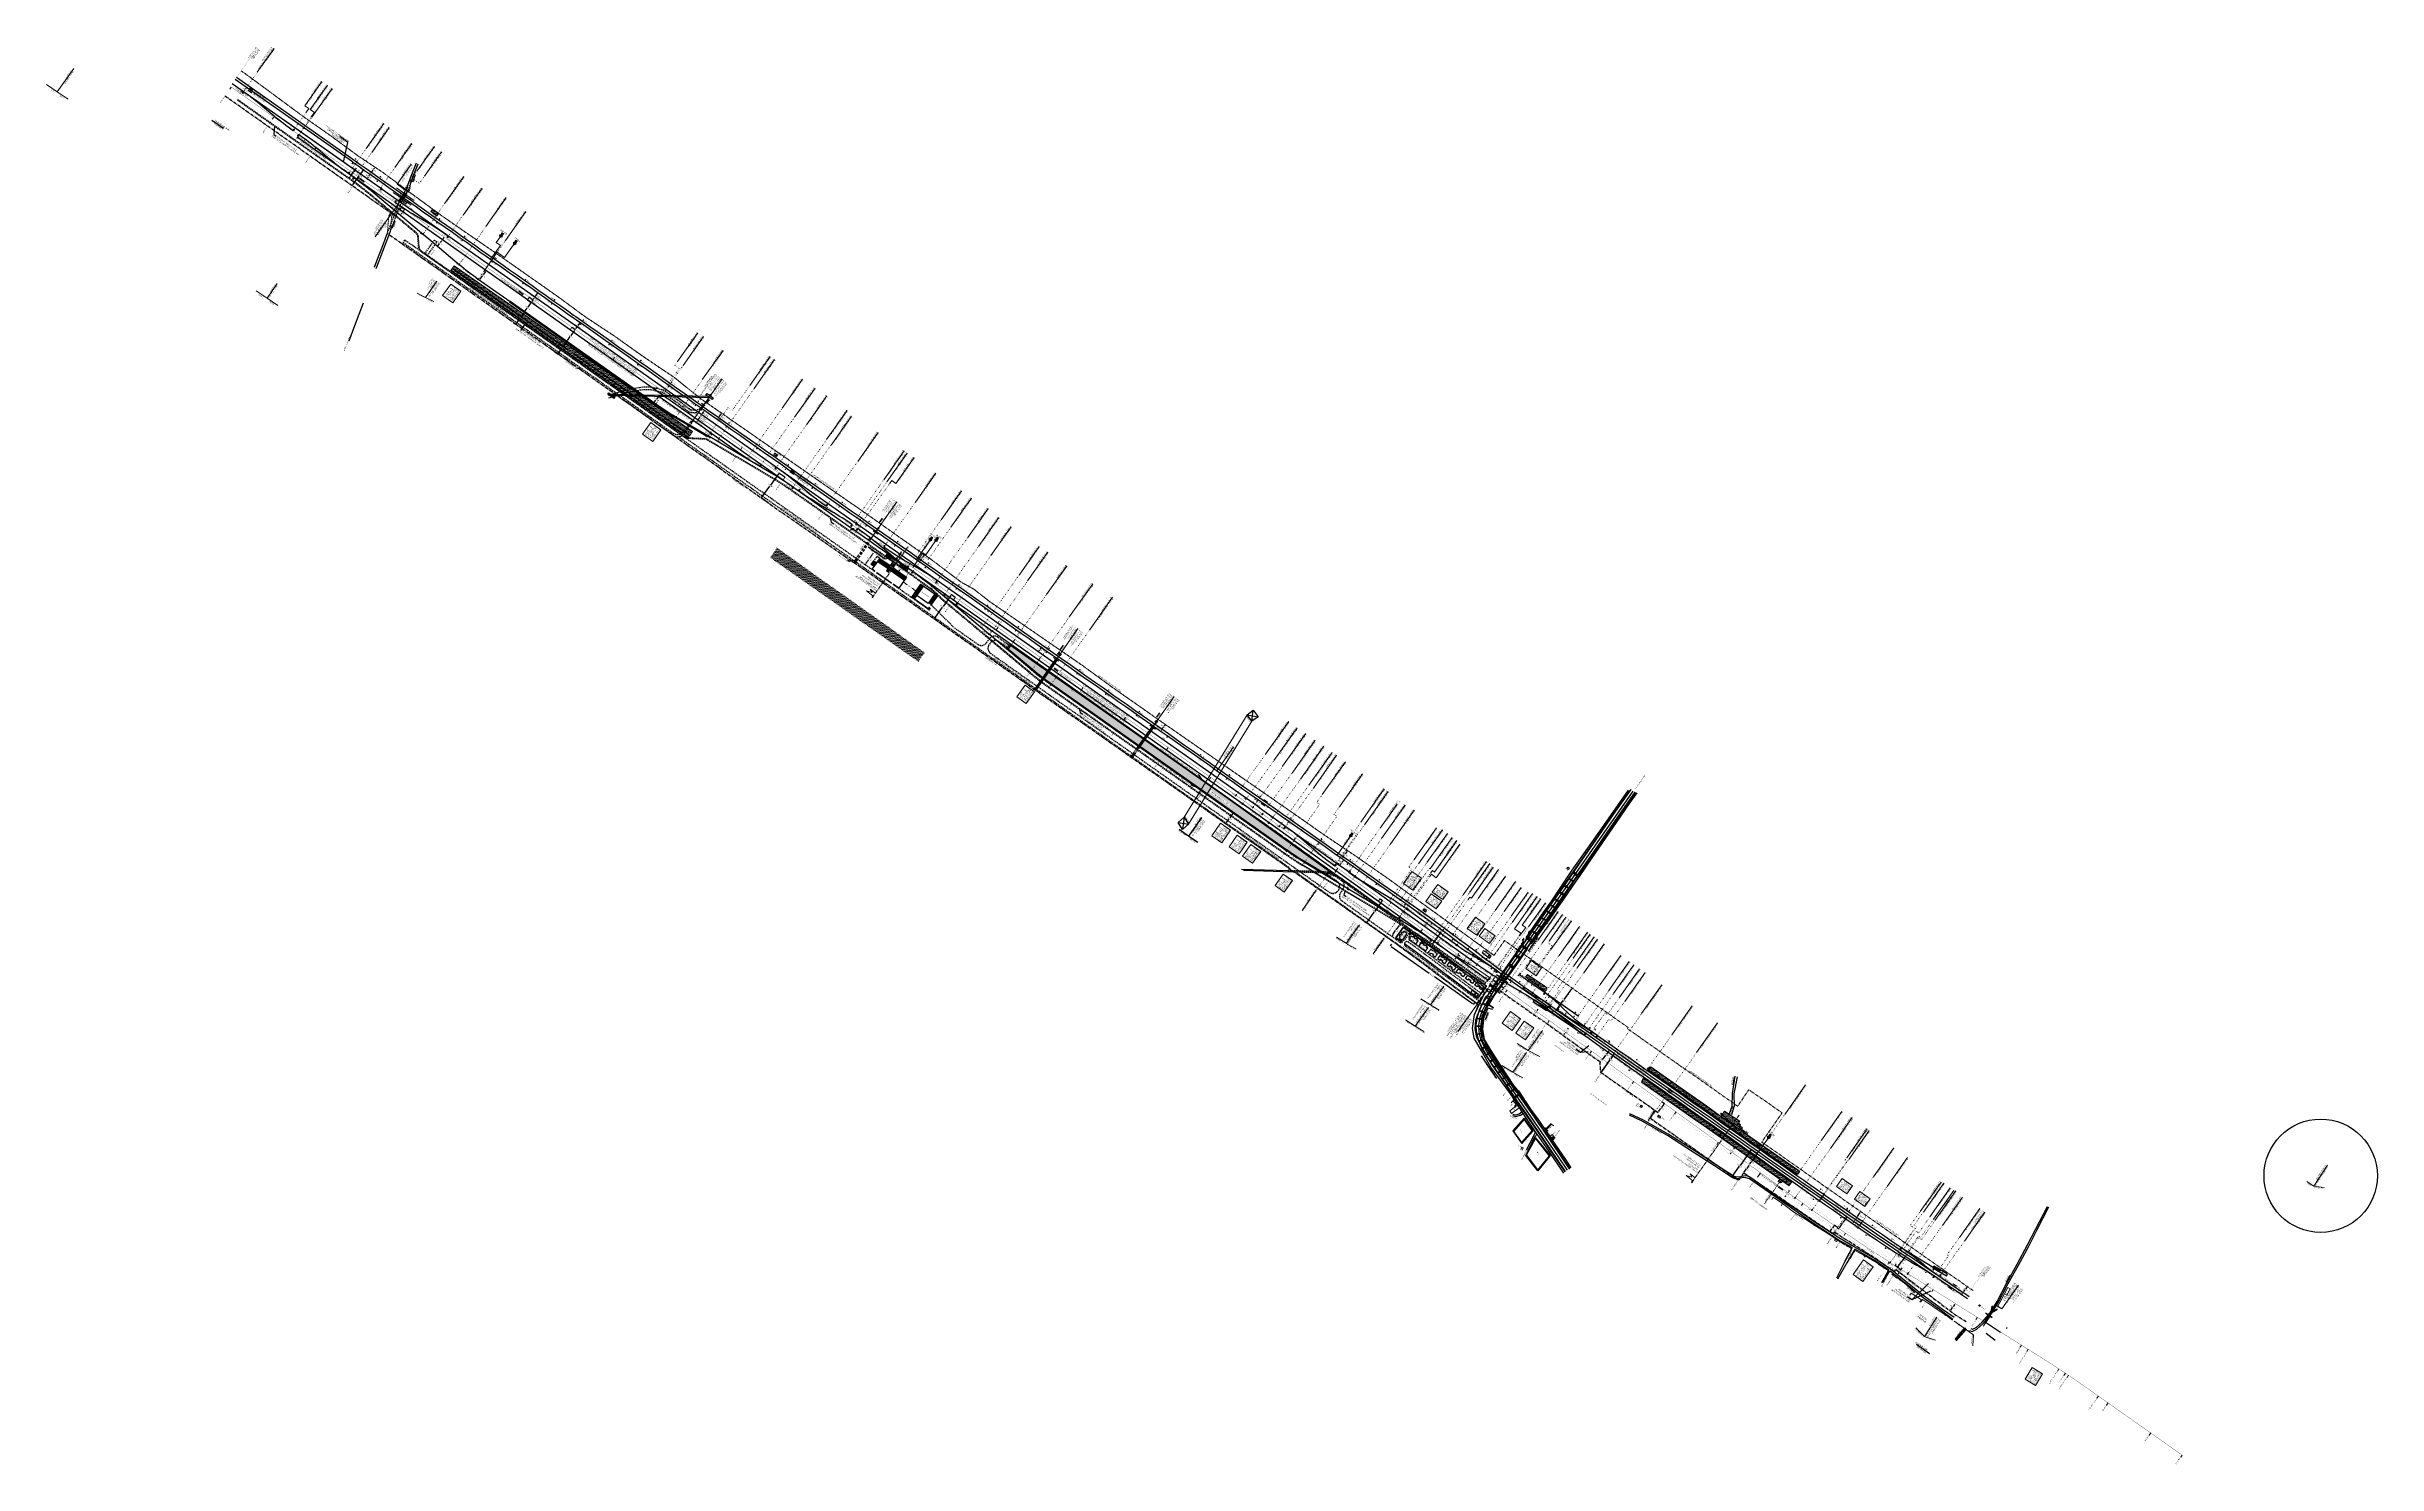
# Model space of a CAD drawing. Header units: metres. Extents: x 658484 to 662957, y 3366848 to 3369569.
import ezdxf
from ezdxf import colors
from ezdxf.entities.mleader import LeaderData, LeaderLine
from ezdxf.enums import TextEntityAlignment as Align
from ezdxf.math import Vec2, Vec3

# ---------------------------------------------------------------- set-up
doc = ezdxf.new("R2010")
doc.units = ezdxf.units.M
doc.header["$MEASUREMENT"] = 0
for name, pattern in [('CENTER', [2, 1.25, -0.25, 0.25, -0.25]), ('Connectivity IR to DFCC$0$DOT', [0.25, 0, -0.25]), ('DASHED', [0.75, 0.5, -0.25]), ('DASHED2', [0.375, 0.25, -0.125]), ('DOT', [0.25, 0, -0.25]), ('NEW DFCC MAIN LINE - SHAMBHU - 05.03.2020$0$DOT', [0.25, 0, -0.25]), ('PHANTOM', [2.5, 1.25, -0.25, 0.25, -0.25, 0.25, -0.25]), ('PHANTOM2', [1.25, 0.625, -0.125, 0.125, -0.125, 0.125, -0.125])]:
    doc.linetypes.add(name, pattern=pattern)
doc.layers.get('Defpoints').update_dxf_attribs({"color": 5, "lineweight": 0})
for name, color, linetype in [('05 02 2020 (PRO)', 7, 'Continuous'), ('05 02 2020 (PRO)CYAN', 7, 'Continuous'), ('BRIDGE_PARAPET', 7, 'Continuous'), ('CANAL_BOTTOM', 5, 'Continuous'), ('CANAL_TOP', 5, 'Continuous'), ('CART_TRACK', 34, 'Continuous'), ('details$0$05 02 2020 (PRO)', 7, 'Continuous'), ('details$0$05 02 2020 (PRO)CYAN', 7, 'Continuous'), ('DFCC Boundary', 6, 'CENTER'), ('Dimension', 10, 'Continuous'), ('DRAIN_BOTTOM', 5, 'Continuous'), ('DRAIN_TOP', 5, 'Continuous'), ('FM', 7, 'Continuous'), ('IR PROPOSALS', 190, 'Continuous'), ('NEW KHANNA LOOP LINES', 1, 'Continuous'), ('PAVERS', 7, 'Continuous'), ('PIER_OR_ABUTMENT', 7, 'Continuous'), ('PLATFORM', 7, 'Continuous'), ('POND_BOTTOM', 5, 'Continuous'), ('POND_TOP', 5, 'Continuous'), ('PROPOSED ROADS', 10, 'DASHED'), ('RETAINING_WALL', 7, 'Continuous'), ('STEPS', 7, 'Continuous'), ('SUB_ROAD_CENTRE', 34, 'Continuous'), ('SUB_ROAD_EDGE', 34, 'Continuous'), ('title', 7, 'Continuous'), ('TOPO_FM', 7, 'Continuous'), ('TOPO_TOMB', 7, 'Continuous'), ('TOWER', 7, 'Continuous'), ('Village Name', 7, 'Continuous'), ('WING_WALL', 7, 'Continuous')]:
    doc.layers.add(name, color=color, linetype=linetype)
for name, color, linetype, lineweight in [('A-HATCH 1', 7, 'Continuous', 13), ('A-PLUMBING', 1, 'Continuous', 20), ('BOUNDARY DIMENTION', 10, 'Continuous', 0), ('BRIDGE DETAILS PLAN', 7, 'Continuous', 0), ('Cardinal_Leader', 10, 'Continuous', 0), ('COMMERCIAL_BLD_PUC', 7, 'Continuous', 13), ('COMPOUND_WALL', 7, 'Continuous', 13), ('Connectivity IR to DFCC$0$_0', 7, 'Continuous', 0), ('Connectivity IR to DFCC$0$EXG GRADES IN PLAN', 7, 'Continuous', 0), ('Connectivity IR to DFCC$0$Proposed Alignment', 7, 'Continuous', 0), ('Connectivity IR to DFCC$0$Proposed TPTC Chainages CONN', 7, 'Continuous', 0), ('CULVERT_PARAPET', 7, 'Continuous', 13), ('EXG GRADES IN PLAN', 7, 'Continuous', 0), ('EXG GRADES IN STATION', 7, 'Continuous', 0), ('EXISTING BRIDGE DETAILS', 7, 'Continuous', 0), ('Existing Chainage', 7, 'Continuous', 0), ('Existing IR Track', 7, 'Continuous', 0), ('Existing Railway Boundary', 36, 'CENTER', 0), ('FENCE', 7, 'F-LINE', 13), ('flow direction', 7, 'Continuous', 0), ('FOOTPATH', 7, 'Continuous', 20), ('Gate', 7, 'Continuous', 13), ('GOVT_BUILDING', 7, 'Continuous', 13), ('GRILL', 7, 'Continuous', 13), ('HATCH', 7, 'Continuous', 13), ('HT & LT DETAILS IN PLAN', 7, 'Continuous', 0), ('KM STONE', 7, 'Continuous', 0), ('LC DETAILS IN PLAN', 7, 'Continuous', 0), ('Manhole', 7, 'Continuous', 13), ('MATCH LINE', 7, 'Continuous', 0), ("NEW CHAWAPAIL STN. SRJ's", 10, 'Continuous', 0), ('NEW DFCC MAIN LINE - SHAMBHU - 05.03.2020$0$Cardinal_Leader', 7, 'Continuous', 0), ('NEW DFCC MAIN LINE - SHAMBHU - 05.03.2020$0$EXG GRADES IN PLAN', 7, 'Continuous', 0), ('NEW DFCC MAIN LINE - SHAMBHU - 05.03.2020$0$Proposed Alignment', 7, 'Continuous', 0), ('NEW DFCC MAIN LINE - SHAMBHU - 05.03.2020$0$Proposed Chainage', 7, 'Continuous', 0), ('NEW DFCC MAIN LINE - SHAMBHU - 05.03.2020$0$Proposed Curve_Details', 7, 'Continuous', 0), ('NEW DFCC MAIN LINE - SHAMBHU - 05.03.2020$0$Proposed TPTC Chainages', 7, 'Continuous', 0), ("NEW SHAMBHU CROSSING STN. SRJ's", 10, 'Continuous', 0), ('OHE MAST', 7, 'Continuous', 0), ('OHE MAST TEXT', 7, 'Continuous', 0), ('Proposed Alignment', 7, 'Continuous', 0), ('Proposed Chainage', 10, 'Continuous', 0), ('Proposed Curve_Details', 10, 'Continuous', 0), ('PROPOSED DFC TRACK', 1, 'Continuous', 0), ('PROPOSED DFCC TRACK', 1, 'Continuous', 0), ('PROPOSED GRADES IN PLAN', 10, 'Continuous', 0), ('PROPOSED GRADES IN PLAN FOR LINK LINE', 10, 'Continuous', 0), ('Proposed TPTC Chainages', 10, 'Continuous', 0), ('PWR_LINE', 134, 'POWER', 0), ('RELIGIOUS_PLACE', 7, 'Continuous', 13), ('RESIDENTIAL_BL_PUC', 7, 'Continuous', 13), ('SFL_SOFFIT_LVL', 7, 'Continuous', 13), ("SHAMBU STN. SRJ's", 7, 'Continuous', 13), ('SHED', 7, 'Continuous', 13), ('Side Details', 7, 'Continuous', 13), ('TANK', 7, 'Continuous', 13), ('TOPO_GATE', 7, 'Continuous', 13), ('TOPO_TEXT', 7, 'Continuous', 13)]:
    doc.layers.add(name, color=color, linetype=linetype, lineweight=lineweight)
doc.styles.add('ARIAL', font='arial.ttf')
doc.styles.add('Connectivity IR to DFCC$0$Style-Arial', font='arial.ttf')
doc.styles.add('Connectivity IR to DFCC$0$Style-STANDARD', font='STANDARD.shx')
doc.styles.add('CUT-FILL', font='cut-fill.shx', dxfattribs={"height": 2})
doc.styles.add('details$0$PDF Arial', font='arial.ttf')
doc.styles.add('NEW DFCC MAIN LINE - SHAMBHU - 05.03.2020$0$Style-Arial', font='arial.ttf')
doc.styles.add('NORMAL', font='romans.shx', dxfattribs={"width": 0.9})
doc.styles.add('PDF Arial', font='arial.ttf')
doc.styles.add('ROMANS', font='romans.shx')
doc.styles.get("Standard").update_dxf_attribs({"font": 'arial.ttf'})
doc.styles.add('Style-Arial', font='arial.ttf')
doc.styles.add('Vill txt', font='arial.ttf', dxfattribs={"height": 3})
doc.linetypes.add('F-LINE', pattern='A,0.6,["X",Standard,S=0.3,R=0,X=0,Y=-0.15],0.1', length=0.7)
doc.linetypes.add('POWER', pattern='A,10,-0.2,[131,ltypeshp.shx,S=0.4,R=0,X=-0.2,Y=0],-0.2,[131,ltypeshp.shx,S=0.4,R=180,X=1.2,Y=0],-1.4,[131,ltypeshp.shx,S=0.4,R=0,X=-0.2,Y=0],-0.2,[131,ltypeshp.shx,S=0.4,R=180,X=1.2,Y=0],-1.4,[131,ltypeshp.shx,S=0.4,R=0,X=-0.2,Y=0],-0.2,[131,ltypeshp.shx,S=0.4,R=180,X=1.2,Y=0],-1.2', length=14.8)
doc.dimstyles.new('DIM', dxfattribs={"dimtxt": 2.5, "dimasz": 2.5, "dimexe": 0.18, "dimexo": 0.0625, "dimgap": 0.09, "dimtad": 0, "dimtih": 1, "dimtoh": 1, "dimdec": 3, "dimzin": 0, "dimdsep": 46, "dimtxsty": 'Standard', "dimcen": 0.09, "dimadec": 0, "dimazin": 0, "dimtfac": 1, "dimtdec": 3, "dimtofl": 0, "dimtmove": 0, "dimatfit": 3, "dimfxl": 1, "dimtolj": 1, "dimtzin": 0, "dimarcsym": 0})
doc.dimstyles.new('ISO-25', dxfattribs={"dimtxt": 2.5, "dimasz": 2.5, "dimexe": 1.25, "dimexo": 0.625, "dimtad": 1, "dimtxsty": 'Standard', "dimcen": 2.5, "dimadec": 0, "dimazin": 0, "dimtfac": 1, "dimtmove": 0, "dimatfit": 3, "dimfxl": 1, "dimarcsym": 0})
doc.dimstyles.get("Standard").update_dxf_attribs({"dimtxt": 2.5, "dimasz": 2.5, "dimexe": 0.18, "dimexo": 0.0625, "dimgap": 0.09, "dimtad": 0, "dimtih": 1, "dimtoh": 1, "dimdec": 3, "dimzin": 0, "dimdsep": 46, "dimtxsty": 'Standard', "dimcen": 0.09, "dimadec": 0, "dimazin": 0, "dimtfac": 1, "dimtdec": 3, "dimtofl": 0, "dimtmove": 0, "dimatfit": 3, "dimfxl": 1, "dimtolj": 1, "dimtzin": 0, "dimarcsym": 0})
pattern_1 = [(9.818733, (0, 0), (-0.3197468843, 1.8475353664), [])]
pattern_2 = [(9.818733, (0, 0), (-0.3197468843, 1.8475353664), [])]
pattern_3 = [(9.818733, (-36493.9885, 3906566.595), (-0.3248628343, 1.8770959323), []), (9.818733, (-36492.8876, 3906565.819), (-0.3248628343, 1.8770959323), [0.9525, -0.47625])]

# ---------------------------------------------------------------- blocks, each defined once
blk = doc.blocks.new('GT')
at = {"layer": 'Gate'}
for p, q in [((-0.5, -0.5), (-0.5, 0.5)), ((-0.5, 0.5), (0.5, -0.5)), ((0.5, 0.5), (0.5, -0.5))]:
    blk.add_line(p, q, dxfattribs=at)
blk.add_lwpolyline([(0.5, 0.5), (-0.5, -0.5)], dxfattribs=at)
blk = doc.blocks.new('FM')
at = {"layer": 'FM', "elevation": 182.8}
blk.add_lwpolyline([(-1.1, 0.5), (-1.1, -0.4), (1.2, -0.4), (1.2, 0.5)], close=True, dxfattribs=at)
at = {"layer": 'FM', "style": 'CUT-FILL'}
blk.add_text('FM', height=0.739, dxfattribs=at).set_placement((-0.6, -0.3, 201.9))
blk = doc.blocks.new('MHS')
at = {"layer": 'Manhole', "linetype": 'PHANTOM'}
for points in [[(-0.9, 1), (1, 1), (1, -0.9), (-0.9, -0.9)], [(-0.7, 0.8), (0.8, 0.8), (0.8, -0.7), (-0.7, -0.7)]]:
    blk.add_lwpolyline(points, close=True, dxfattribs=at)
at = {"layer": 'Manhole', "linetype": 'PHANTOM', "style": 'ROMANS', "width": 0.9}
blk.add_text('MH', height=0.55, dxfattribs=at).set_placement((0, -0.2), align=Align.CENTER)
blk = doc.blocks.new('OHE MAST')
h = blk.add_hatch(color=256)
edge = h.paths.add_edge_path()
edge.add_arc((0, 0), 0.514, 0, 360)
at = {"const_width": 0.01, "flags": 128}
for points in [[(1.5, 3.5), (1.5, 2), (-1.5, 2), (-1.5, 3.5)], [(0, 2), (0, 0)]]:
    blk.add_lwpolyline(points, dxfattribs=at)
blk.add_circle((0, 0), 0.514)
blk = doc.blocks.new('KM POST PLAN')
at = {"extrusion": (0, 0, -1)}
h = blk.add_hatch(color=256, dxfattribs=at)
h.paths.add_polyline_path([(0, -20), (0, -8.5), (3, -8.5), (3, -20)])
h.paths.add_polyline_path([(0, -8.5), (0, 0), (6.3, -8.5), (3, -8.5)], flags=16)
at = {"flags": 128}
for points in [[(0, 0), (-6.3, -8.5), (6.3, -8.5)], [(0, 0), (0, -20)], [(0, 0), (6.3, -8.5)], [(3, -8.5), (3, -20), (-3, -20), (-3, -8.5)]]:
    blk.add_lwpolyline(points, dxfattribs=at)
at = {"style": 'Style-Arial'}
blk.add_attdef('KM-POST', text='', height=6, dxfattribs=at).set_placement((0, -26, -263.9), align=Align.MIDDLE_CENTER)
blk = doc.blocks.new('*D97')
at = {"layer": 'Defpoints', "color": 0, "linetype": 'ByBlock', "ltscale": 0.5, "transparency": 16777216}
for p in [(660155.7, 3368583.4), (660165.1, 3368596.7), (660168.5, 3368594.3)]:
    blk.add_point(p, dxfattribs=at)
at = {"layer": 'Existing Railway Boundary', "color": 0, "linetype": 'ByBlock', "lineweight": -2, "ltscale": 0.5, "transparency": 16777216}
for p, q in [((660155.7, 3368583.4), (660159.3, 3368580.9)), ((660160.3, 3368582.6), (660163.2, 3368586.8)), ((660167.4, 3368592.7), (660164.5, 3368588.6)), ((660165.1, 3368596.7), (660168.7, 3368594.2))]:
    blk.add_line(p, q, dxfattribs=at)
at = {"layer": 'Existing Railway Boundary', "color": 0, "linetype": 'ByBlock', "ltscale": 0.5, "transparency": 16777216}
for points in [[(660160, 3368582.8), (660160.5, 3368582.4), (660159.1, 3368581)], [(660167.1, 3368592.9), (660167.6, 3368592.5), (660168.5, 3368594.3)]]:
    blk.add_solid(points, dxfattribs=at)
at = {"layer": 'Existing Railway Boundary', "color": 0, "linetype": 'ByBlock', "ltscale": 0.5, "transparency": 16777216, "insert": (660163.8, 3368587.7), "char_height": 2, "attachment_point": 5, "rotation": 145}
blk.add_mtext('\\A1;16.290m', dxfattribs=at)
blk = doc.blocks.new('*D76')
at = {"layer": 'Defpoints', "color": 0, "transparency": 16777216}
for p in [(661751.8, 3367423.3), (661766.8, 3367444.8), (661766.8, 3367444.8)]:
    blk.add_point(p, dxfattribs=at)
at = {"layer": 'DFCC Boundary', "color": 0, "linetype": 'Continuous', "lineweight": -2, "ltscale": 0.5, "transparency": 16777216}
for p, q in [((661751.8, 3367423.2), (661752, 3367423.1)), ((661753, 3367424.9), (661755.5, 3367428.5)), ((661765.7, 3367443.1), (661756.8, 3367430.3)), ((661766.8, 3367444.8), (661767, 3367444.7))]:
    blk.add_line(p, q, dxfattribs=at)
at = {"layer": 'DFCC Boundary', "color": 0, "transparency": 16777216}
for points in [[(661752.7, 3367425.1), (661753.3, 3367424.7), (661751.9, 3367423.2)], [(661766, 3367442.9), (661765.4, 3367443.3), (661766.8, 3367444.8)]]:
    blk.add_solid(points, dxfattribs=at)
at = {"layer": 'DFCC Boundary', "color": 0, "transparency": 16777216, "insert": (661756.1, 3367429.4), "char_height": 2, "attachment_point": 5, "rotation": 145}
blk.add_mtext('\\A1;46.600m', dxfattribs=at)
blk = doc.blocks.new('*D77')
at = {"layer": 'Defpoints', "color": 0, "linetype": 'Continuous', "ltscale": 0.5, "transparency": 16777216}
for p in [(659071.4, 3369301.6), (659092.3, 3369333.4), (659093.3, 3369332.7)]:
    blk.add_point(p, dxfattribs=at)
at = {"layer": 'DFCC Boundary', "color": 0, "linetype": 'Continuous', "lineweight": -2, "ltscale": 0.5, "transparency": 16777216}
for p, q in [((659071.4, 3369301.6), (659070.3, 3369302.4)), ((659071.6, 3369303.9), (659083.9, 3369321.4)), ((659091.2, 3369331.7), (659085.2, 3369323.2)), ((659093.3, 3369332.7), (659092.2, 3369333.5))]:
    blk.add_line(p, q, dxfattribs=at)
at = {"layer": 'DFCC Boundary', "color": 0, "linetype": 'Continuous', "ltscale": 0.5, "transparency": 16777216}
for points in [[(659071.3, 3369304.1), (659071.8, 3369303.8), (659070.4, 3369302.3)], [(659090.9, 3369331.9), (659091.4, 3369331.5), (659092.3, 3369333.4)]]:
    blk.add_solid(points, dxfattribs=at)
at = {"layer": 'DFCC Boundary', "color": 0, "linetype": 'Continuous', "ltscale": 0.5, "transparency": 16777216, "insert": (659084.5, 3369322.3), "char_height": 2, "attachment_point": 5, "rotation": 145}
blk.add_mtext('\\A1;38.000m', dxfattribs=at)
blk = doc.blocks.new('*D78')
at = {"layer": 'Defpoints', "color": 0, "linetype": 'Continuous', "ltscale": 0.5, "transparency": 16777216}
for p in [(661755.5, 3367452.7), (661767, 3367444.7), (661731.1, 3367393.6)]:
    blk.add_point(p, dxfattribs=at)
at = {"layer": 'DFCC Boundary', "color": 0, "linetype": 'Continuous', "lineweight": -2, "ltscale": 0.5, "transparency": 16777216}
for p, q in [((661720.8, 3367403.3), (661732.7, 3367420.3)), ((661754.4, 3367451.1), (661734, 3367422.1)), ((661766.9, 3367444.7), (661755.4, 3367452.8)), ((661731, 3367393.7), (661719.5, 3367401.8))]:
    blk.add_line(p, q, dxfattribs=at)
at = {"layer": 'DFCC Boundary', "color": 0, "linetype": 'Continuous', "ltscale": 0.5, "transparency": 16777216}
for points in [[(661754.1, 3367451.3), (661754.7, 3367450.9), (661755.5, 3367452.7)], [(661720.5, 3367403.5), (661721.1, 3367403.1), (661719.6, 3367401.7)]]:
    blk.add_solid(points, dxfattribs=at)
at = {"layer": 'DFCC Boundary', "color": 0, "linetype": 'Continuous', "ltscale": 0.5, "transparency": 16777216, "insert": (661733.4, 3367421.2), "char_height": 2, "attachment_point": 5, "rotation": 145}
blk.add_mtext('\\A1;62.400m', dxfattribs=at)
blk = doc.blocks.new('*D79')
at = {"layer": 'Defpoints', "color": 0, "linetype": 'ByBlock', "ltscale": 0.5, "transparency": 16777216}
for p in [(659771.5, 3368853.8), (659773.9, 3368857.5), (659774.1, 3368857.4)]:
    blk.add_point(p, dxfattribs=at)
at = {"layer": 'Existing Railway Boundary', "color": 0, "linetype": 'ByBlock', "lineweight": -2, "ltscale": 0.5, "transparency": 16777216}
for p, q in [((659771.5, 3368853.9), (659771.2, 3368854)), ((659772.5, 3368855.6), (659772.8, 3368855.9)), ((659774, 3368857.5), (659773.8, 3368857.7))]:
    blk.add_line(p, q, dxfattribs=at)
at = {"layer": 'Existing Railway Boundary', "color": 0, "linetype": 'ByBlock', "ltscale": 0.5, "transparency": 16777216}
for points in [[(659772.3, 3368855.8), (659772.8, 3368855.4), (659771.4, 3368853.9)], [(659772.5, 3368856.1), (659773, 3368855.7), (659773.9, 3368857.5)]]:
    blk.add_solid(points, dxfattribs=at)
at = {"layer": 'Existing Railway Boundary', "color": 0, "linetype": 'ByBlock', "ltscale": 0.5, "transparency": 16777216, "insert": (659778.6, 3368851.5), "char_height": 2, "attachment_point": 5, "rotation": 145}
blk.add_mtext('\\A1;4.720m', dxfattribs=at)
blk = doc.blocks.new('*D80')
at = {"layer": 'Defpoints', "color": 0, "linetype": 'ByBlock', "ltscale": 0.5, "transparency": 16777216}
for p in [(659774.1, 3368857.4), (659779.6, 3368865.7), (659779.8, 3368865.5)]:
    blk.add_point(p, dxfattribs=at)
at = {"layer": 'Existing Railway Boundary', "color": 0, "linetype": 'ByBlock', "lineweight": -2, "ltscale": 0.5, "transparency": 16777216}
for p, q in [((659774, 3368857.5), (659773.8, 3368857.7)), ((659775.1, 3368859.2), (659778.5, 3368864)), ((659779.7, 3368865.6), (659779.5, 3368865.8))]:
    blk.add_line(p, q, dxfattribs=at)
at = {"layer": 'Existing Railway Boundary', "color": 0, "linetype": 'ByBlock', "ltscale": 0.5, "transparency": 16777216}
for points in [[(659774.8, 3368859.4), (659775.3, 3368859), (659773.9, 3368857.5)], [(659778.2, 3368864.2), (659778.7, 3368863.8), (659779.6, 3368865.7)]]:
    blk.add_solid(points, dxfattribs=at)
at = {"layer": 'Existing Railway Boundary', "color": 0, "linetype": 'ByBlock', "ltscale": 0.5, "transparency": 16777216, "insert": (659782, 3368857.1), "char_height": 2, "attachment_point": 5, "rotation": 145}
blk.add_mtext('\\A1;9.912m', dxfattribs=at)
blk = doc.blocks.new('*D98')
at = {"layer": 'Defpoints', "color": 0, "linetype": 'ByBlock', "ltscale": 0.5, "transparency": 16777216}
for p in [(660623.5, 3368254.6), (660624.6, 3368259.4), (660626.1, 3368258.3)]:
    blk.add_point(p, dxfattribs=at)
at = {"layer": 'Existing Railway Boundary', "color": 0, "linetype": 'ByBlock', "lineweight": -2, "ltscale": 0.5, "transparency": 16777216}
for p, q in [((660623.5, 3368254.7), (660621.9, 3368255.8)), ((660623.2, 3368257.3), (660623.5, 3368257.7)), ((660626.1, 3368258.4), (660624.5, 3368259.5))]:
    blk.add_line(p, q, dxfattribs=at)
at = {"layer": 'Existing Railway Boundary', "color": 0, "linetype": 'ByBlock', "ltscale": 0.5, "transparency": 16777216}
for points in [[(660622.9, 3368257.5), (660623.5, 3368257.1), (660622, 3368255.7)], [(660623.2, 3368257.9), (660623.8, 3368257.5), (660624.6, 3368259.4)]]:
    blk.add_solid(points, dxfattribs=at)
at = {"layer": 'Existing Railway Boundary', "color": 0, "linetype": 'ByBlock', "ltscale": 0.5, "transparency": 16777216, "insert": (660618.8, 3368261.1), "char_height": 2, "attachment_point": 5, "rotation": 145}
blk.add_mtext('\\A1;4.720m', dxfattribs=at)
blk = doc.blocks.new('*D81')
at = {"layer": 'Defpoints', "color": 0, "linetype": 'ByBlock', "ltscale": 0.5, "transparency": 16777216}
for p in [(660624.6, 3368259.4), (660631, 3368268.4), (660631, 3368268.4)]:
    blk.add_point(p, dxfattribs=at)
at = {"layer": 'Existing Railway Boundary', "color": 0, "linetype": 'ByBlock', "lineweight": -2, "ltscale": 0.5, "transparency": 16777216}
for p, q in [((660624.6, 3368259.4), (660624.5, 3368259.5)), ((660625.8, 3368261), (660627.3, 3368263.2)), ((660629.9, 3368266.8), (660628.6, 3368265)), ((660631, 3368268.4), (660630.9, 3368268.5))]:
    blk.add_line(p, q, dxfattribs=at)
at = {"layer": 'Existing Railway Boundary', "color": 0, "linetype": 'ByBlock', "ltscale": 0.5, "transparency": 16777216}
for points in [[(660625.5, 3368261.2), (660626.1, 3368260.8), (660624.6, 3368259.4)], [(660629.6, 3368267), (660630.1, 3368266.6), (660631, 3368268.4)]]:
    blk.add_solid(points, dxfattribs=at)
at = {"layer": 'Existing Railway Boundary', "color": 0, "linetype": 'ByBlock', "ltscale": 0.5, "transparency": 16777216, "insert": (660627.3, 3368264.5), "char_height": 2, "attachment_point": 5, "rotation": 145}
blk.add_mtext('\\A1;11.054m', dxfattribs=at)
blk = doc.blocks.new('*D82')
at = {"layer": 'BOUNDARY DIMENTION', "color": 0, "lineweight": -2, "transparency": 16777216}
for p, q in [((662159.2, 3367174.2), (662159.1, 3367174.3)), ((662160.4, 3367175.8), (662160.9, 3367176.5)), ((662162, 3367178.2), (662161.9, 3367178.3))]:
    blk.add_line(p, q, dxfattribs=at)
at = {"layer": 'BOUNDARY DIMENTION', "color": 0, "transparency": 16777216}
for points in [[(662160.1, 3367176), (662160.6, 3367175.6), (662159.2, 3367174.2)], [(662160.6, 3367176.7), (662161.1, 3367176.4), (662162, 3367178.2)]]:
    blk.add_solid(points, dxfattribs=at)
at = {"layer": 'Defpoints', "color": 0, "transparency": 16777216}
for p in [(662159.2, 3367174.2), (662162, 3367178.2), (662162, 3367178.2)]:
    blk.add_point(p, dxfattribs=at)
at = {"layer": 'BOUNDARY DIMENTION', "color": 0, "transparency": 16777216, "insert": (662155.9, 3367179.6), "char_height": 2, "attachment_point": 5, "rotation": 145}
blk.add_mtext('\\A1;4.720m', dxfattribs=at)
blk = doc.blocks.new('*D83')
at = {"layer": 'BOUNDARY DIMENTION', "color": 0, "lineweight": -2, "transparency": 16777216}
for p, q in [((662162.1, 3367178.1), (662162.2, 3367178.1)), ((662163.2, 3367179.8), (662165.4, 3367183)), ((662168.9, 3367187.9), (662166.7, 3367184.8)), ((662170.1, 3367189.5), (662170.2, 3367189.5))]:
    blk.add_line(p, q, dxfattribs=at)
at = {"layer": 'BOUNDARY DIMENTION', "color": 0, "transparency": 16777216}
for points in [[(662162.9, 3367180), (662163.5, 3367179.6), (662162, 3367178.2)], [(662168.6, 3367188.1), (662169.2, 3367187.7), (662170.1, 3367189.6)]]:
    blk.add_solid(points, dxfattribs=at)
at = {"layer": 'Defpoints', "color": 0, "transparency": 16777216}
for p in [(662162, 3367178.2), (662170, 3367189.6), (662170.1, 3367189.6)]:
    blk.add_point(p, dxfattribs=at)
at = {"layer": 'BOUNDARY DIMENTION', "color": 0, "transparency": 16777216, "insert": (662166, 3367183.9), "char_height": 2, "attachment_point": 5, "rotation": 145}
blk.add_mtext('\\A1;13.935m', dxfattribs=at)
blk = doc.blocks.new('*D84')
at = {"layer": 'Defpoints', "color": 0, "transparency": 16777216}
for p in [(659106.9, 3369323.1), (659107.5, 3369328), (659109.4, 3369326.7)]:
    blk.add_point(p, dxfattribs=at)
at = {"layer": 'Dimension', "color": 0, "lineweight": -2, "transparency": 16777216}
for p, q in [((659103.8, 3369322.8), (659102.6, 3369321.2)), ((659106.8, 3369323.1), (659104.8, 3369324.6)), ((659109.4, 3369326.7), (659107.3, 3369328.1)), ((659108.6, 3369329.7), (659109.8, 3369331.3))]:
    blk.add_line(p, q, dxfattribs=at)
at = {"layer": 'Dimension', "color": 0, "transparency": 16777216}
for points in [[(659103.5, 3369323), (659104.1, 3369322.6), (659104.9, 3369324.5)], [(659108.4, 3369329.9), (659108.9, 3369329.5), (659107.5, 3369328)]]:
    blk.add_solid(points, dxfattribs=at)
at = {"layer": 'Dimension', "color": 0, "lineweight": 0, "transparency": 16777216, "insert": (659106.6, 3369326.2), "char_height": 2, "attachment_point": 5, "rotation": 145}
blk.add_mtext('\\A1;4.720m', dxfattribs=at)
blk = doc.blocks.new('*D85')
at = {"layer": 'Defpoints', "color": 0, "transparency": 16777216}
for p in [(659107.5, 3369328), (659114.5, 3369338.1), (659114.6, 3369338)]:
    blk.add_point(p, dxfattribs=at)
at = {"layer": 'Dimension', "color": 0, "lineweight": -2, "transparency": 16777216}
for p, q in [((659107.5, 3369328), (659107.7, 3369327.9)), ((659108.7, 3369329.6), (659110.5, 3369332.1)), ((659113.4, 3369336.4), (659111.7, 3369333.9)), ((659114.6, 3369338), (659114.7, 3369337.9))]:
    blk.add_line(p, q, dxfattribs=at)
at = {"layer": 'Dimension', "color": 0, "transparency": 16777216}
for points in [[(659108.4, 3369329.8), (659109, 3369329.4), (659107.6, 3369328)], [(659113.2, 3369336.6), (659113.7, 3369336.2), (659114.6, 3369338)]]:
    blk.add_solid(points, dxfattribs=at)
at = {"layer": 'Dimension', "color": 0, "lineweight": 0, "transparency": 16777216, "insert": (659111, 3369333.1), "char_height": 2, "attachment_point": 5, "rotation": 145}
blk.add_mtext('\\A1;12.244m', dxfattribs=at)
blk = doc.blocks.new('*D86')
at = {"layer": 'Defpoints', "color": 0, "linetype": 'ByBlock', "ltscale": 0.5, "transparency": 16777216}
for p in [(661411.9, 3367762.2), (661379.4, 3367716.9), (661379.8, 3367716.6)]:
    blk.add_point(p, dxfattribs=at)
at = {"layer": 'Existing Railway Boundary', "color": 0, "linetype": 'ByBlock', "lineweight": -2, "ltscale": 0.5, "transparency": 16777216}
for p, q in [((661380.5, 3367718.6), (661394.8, 3367738.8)), ((661410.3, 3367760.8), (661396, 3367740.6)), ((661411.8, 3367762.2), (661411.3, 3367762.6)), ((661379.7, 3367716.7), (661379.2, 3367717))]:
    blk.add_line(p, q, dxfattribs=at)
at = {"layer": 'Existing Railway Boundary', "color": 0, "linetype": 'ByBlock', "ltscale": 0.5, "transparency": 16777216}
for points in [[(661410, 3367761), (661410.6, 3367760.7), (661411.5, 3367762.5)], [(661380.2, 3367718.8), (661380.8, 3367718.4), (661379.4, 3367716.9)]]:
    blk.add_solid(points, dxfattribs=at)
at = {"layer": 'Existing Railway Boundary', "color": 0, "linetype": 'ByBlock', "ltscale": 0.5, "transparency": 16777216, "insert": (661395.4, 3367739.7), "char_height": 2, "attachment_point": 5, "rotation": 145}
blk.add_mtext('\\A1;55.728m', dxfattribs=at)
blk = doc.blocks.new('*D87')
at = {"layer": 'BOUNDARY DIMENTION', "color": 0, "lineweight": -2, "transparency": 16777216}
for p, q in [((661949.8, 3367310.5), (661949.9, 3367310.5)), ((661950.9, 3367312.2), (661951.4, 3367313)), ((661952.6, 3367314.6), (661952.7, 3367314.6))]:
    blk.add_line(p, q, dxfattribs=at)
at = {"layer": 'BOUNDARY DIMENTION', "color": 0, "transparency": 16777216}
for points in [[(661950.6, 3367312.4), (661951.2, 3367312.1), (661949.8, 3367310.6)], [(661951.1, 3367313.2), (661951.7, 3367312.8), (661952.5, 3367314.7)]]:
    blk.add_solid(points, dxfattribs=at)
at = {"layer": 'Defpoints', "color": 0, "transparency": 16777216}
for p in [(661949.8, 3367310.6), (661952.5, 3367314.7), (661952.5, 3367314.7)]:
    blk.add_point(p, dxfattribs=at)
at = {"layer": 'BOUNDARY DIMENTION', "color": 0, "transparency": 16777216, "insert": (661955.8, 3367309.4), "char_height": 2, "attachment_point": 5, "rotation": 145}
blk.add_mtext('\\A1;4.720m', dxfattribs=at)
blk = doc.blocks.new('*D88')
at = {"layer": 'BOUNDARY DIMENTION', "color": 0, "lineweight": -2, "transparency": 16777216}
for p, q in [((661952.6, 3367314.6), (661952.7, 3367314.6)), ((661953.7, 3367316.3), (661954, 3367316.9)), ((661955.2, 3367318.5), (661955.3, 3367318.4))]:
    blk.add_line(p, q, dxfattribs=at)
at = {"layer": 'BOUNDARY DIMENTION', "color": 0, "transparency": 16777216}
for points in [[(661953.4, 3367316.5), (661953.9, 3367316.1), (661952.5, 3367314.7)], [(661953.8, 3367317.1), (661954.3, 3367316.7), (661955.2, 3367318.5)]]:
    blk.add_solid(points, dxfattribs=at)
at = {"layer": 'Defpoints', "color": 0, "transparency": 16777216}
for p in [(661952.5, 3367314.7), (661955.2, 3367318.5), (661955.2, 3367318.5)]:
    blk.add_point(p, dxfattribs=at)
at = {"layer": 'BOUNDARY DIMENTION', "color": 0, "transparency": 16777216, "insert": (661958.3, 3367313.4), "char_height": 2, "attachment_point": 5, "rotation": 145}
blk.add_mtext('\\A1;4.720m', dxfattribs=at)
blk = doc.blocks.new('*D89')
at = {"layer": 'BOUNDARY DIMENTION', "color": 0, "lineweight": -2, "transparency": 16777216}
for p, q in [((661955.1, 3367318.5), (661955, 3367318.6)), ((661956.3, 3367320.2), (661956.8, 3367320.9)), ((661957.9, 3367322.6), (661957.8, 3367322.7))]:
    blk.add_line(p, q, dxfattribs=at)
at = {"layer": 'BOUNDARY DIMENTION', "color": 0, "transparency": 16777216}
for points in [[(661956, 3367320.4), (661956.6, 3367320), (661955.2, 3367318.5)], [(661956.5, 3367321.1), (661957.1, 3367320.7), (661957.9, 3367322.6)]]:
    blk.add_solid(points, dxfattribs=at)
at = {"layer": 'Defpoints', "color": 0, "transparency": 16777216}
for p in [(661955.2, 3367318.5), (661957.9, 3367322.6), (661957.9, 3367322.6)]:
    blk.add_point(p, dxfattribs=at)
at = {"layer": 'BOUNDARY DIMENTION', "color": 0, "transparency": 16777216, "insert": (661961.2, 3367317.2), "char_height": 2, "attachment_point": 5, "rotation": 145}
blk.add_mtext('\\A1;4.720m', dxfattribs=at)
blk = doc.blocks.new('*D90')
at = {"layer": 'BOUNDARY DIMENTION', "color": 0, "lineweight": -2, "transparency": 16777216}
for p, q in [((661959.1, 3367324.2), (661964.4, 3367331.7)), ((661965.7, 3367333.3), (661965.4, 3367333.5)), ((661958.1, 3367322.5), (661957.8, 3367322.7))]:
    blk.add_line(p, q, dxfattribs=at)
at = {"layer": 'BOUNDARY DIMENTION', "color": 0, "transparency": 16777216}
for points in [[(661964.1, 3367331.9), (661964.7, 3367331.5), (661965.5, 3367333.4)], [(661958.8, 3367324.4), (661959.4, 3367324), (661957.9, 3367322.6)]]:
    blk.add_solid(points, dxfattribs=at)
at = {"layer": 'Defpoints', "color": 0, "transparency": 16777216}
for p in [(661965.5, 3367333.4), (661965.8, 3367333.2), (661958.1, 3367322.4)]:
    blk.add_point(p, dxfattribs=at)
at = {"layer": 'BOUNDARY DIMENTION', "color": 0, "transparency": 16777216, "insert": (661966.4, 3367324), "char_height": 2, "attachment_point": 5, "rotation": 145}
blk.add_mtext('\\A1;13.206m', dxfattribs=at)
blk = doc.blocks.new('*D91')
at = {"layer": 'Defpoints', "color": 0, "linetype": 'Continuous', "ltscale": 0.5, "transparency": 16777216}
for p in [(661466, 3367601.1), (661491.8, 3367637.8), (661493, 3367637)]:
    blk.add_point(p, dxfattribs=at)
at = {"layer": 'DFCC Boundary', "color": 0, "linetype": 'Continuous', "lineweight": -2, "ltscale": 0.5, "transparency": 16777216}
for p, q in [((661466.1, 3367601.1), (661467.4, 3367600.2)), ((661468.4, 3367601.9), (661484.5, 3367624.8)), ((661491.8, 3367635.3), (661485.7, 3367626.7)), ((661491.8, 3367637.8), (661493.1, 3367636.9))]:
    blk.add_line(p, q, dxfattribs=at)
at = {"layer": 'DFCC Boundary', "color": 0, "linetype": 'Continuous', "ltscale": 0.5, "transparency": 16777216}
for points in [[(661468.1, 3367602.1), (661468.6, 3367601.7), (661467.2, 3367600.3)], [(661491.6, 3367635.5), (661492.1, 3367635.1), (661493, 3367637)]]:
    blk.add_solid(points, dxfattribs=at)
at = {"layer": 'DFCC Boundary', "color": 0, "linetype": 'Continuous', "ltscale": 0.5, "transparency": 16777216, "insert": (661485.1, 3367625.7), "char_height": 2, "attachment_point": 5, "rotation": 145}
blk.add_mtext('\\A1;44.800m', dxfattribs=at)
blk = doc.blocks.new('*D92')
at = {"layer": 'Defpoints', "color": 0, "transparency": 16777216}
for p in [(661481.4, 3367645.1), (661483.3, 3367643.7), (661468.7, 3367627.2)]:
    blk.add_point(p, dxfattribs=at)
at = {"layer": 'DFCC Boundary', "color": 0, "linetype": 'Continuous', "lineweight": -2, "ltscale": 0.5, "transparency": 16777216}
for p, q in [((661481.5, 3367645.1), (661483.5, 3367643.6)), ((661468.8, 3367627.2), (661470.8, 3367625.8)), ((661471.8, 3367627.5), (661476.3, 3367633.9)), ((661482.2, 3367642.1), (661477.6, 3367635.7))]:
    blk.add_line(p, q, dxfattribs=at)
at = {"layer": 'DFCC Boundary', "color": 0, "transparency": 16777216}
for points in [[(661482.4, 3367641.9), (661481.9, 3367642.3), (661483.3, 3367643.7)], [(661471.5, 3367627.7), (661472.1, 3367627.3), (661470.6, 3367625.9)]]:
    blk.add_solid(points, dxfattribs=at)
at = {"layer": 'DFCC Boundary', "color": 0, "transparency": 16777216, "insert": (661477, 3367634.8), "char_height": 2, "attachment_point": 5, "rotation": 145}
blk.add_mtext('\\A1;21.904m', dxfattribs=at)
blk = doc.blocks.new('*D93')
at = {"layer": 'Defpoints', "color": 0, "transparency": 16777216}
for p in [(662051.3, 3367247.7), (662051.3, 3367247.7), (662036.4, 3367226.5)]:
    blk.add_point(p, dxfattribs=at)
at = {"layer": 'DFCC Boundary', "color": 0, "linetype": 'Continuous', "lineweight": -2, "ltscale": 0.5, "transparency": 16777216}
for p, q in [((662050.1, 3367246.1), (662044.5, 3367238)), ((662051.3, 3367247.7), (662051.1, 3367247.8)), ((662036.4, 3367226.6), (662036.2, 3367226.7)), ((662037.5, 3367228.2), (662043.2, 3367236.2))]:
    blk.add_line(p, q, dxfattribs=at)
at = {"layer": 'DFCC Boundary', "color": 0, "transparency": 16777216}
for points in [[(662050.4, 3367245.9), (662049.9, 3367246.2), (662051.3, 3367247.7)], [(662037.3, 3367228.4), (662037.8, 3367228), (662036.4, 3367226.6)]]:
    blk.add_solid(points, dxfattribs=at)
at = {"layer": 'DFCC Boundary', "color": 0, "transparency": 16777216, "insert": (662043.8, 3367237.1), "char_height": 2, "attachment_point": 5, "rotation": 145}
blk.add_mtext('\\A1;25.858m', dxfattribs=at)
blk = doc.blocks.new('*D94')
at = {"layer": 'Defpoints', "color": 0, "transparency": 16777216}
for p in [(659492.3, 3369030.8), (659476.2, 3369007.9), (659498.5, 3369026.4)]:
    blk.add_point(p, dxfattribs=at)
at = {"layer": 'DFCC Boundary', "color": 0, "linetype": 'Continuous', "lineweight": -2, "ltscale": 0.5, "transparency": 16777216}
for p, q in [((659492.4, 3369030.8), (659498.7, 3369026.3)), ((659476.2, 3369007.9), (659482.5, 3369003.5)), ((659483.5, 3369005.2), (659489, 3369013)), ((659497.4, 3369024.8), (659490.3, 3369014.8))]:
    blk.add_line(p, q, dxfattribs=at)
at = {"layer": 'DFCC Boundary', "color": 0, "transparency": 16777216}
for points in [[(659483.3, 3369005.4), (659483.8, 3369005), (659482.4, 3369003.6)], [(659497.6, 3369024.6), (659497.1, 3369025), (659498.5, 3369026.4)]]:
    blk.add_solid(points, dxfattribs=at)
at = {"layer": 'DFCC Boundary', "color": 0, "transparency": 16777216, "insert": (659489.7, 3369013.9), "char_height": 2, "attachment_point": 5, "rotation": 145}
blk.add_mtext('\\A1;28.000m', dxfattribs=at)
blk = doc.blocks.new('*D95')
at = {"layer": 'Defpoints', "color": 0, "transparency": 16777216}
for p in [(661912.5, 3367290.4), (661914.8, 3367307.1), (661921.1, 3367302.6)]:
    blk.add_point(p, dxfattribs=at)
at = {"layer": 'DFCC Boundary', "color": 0, "linetype": 'Continuous', "lineweight": -2, "ltscale": 0.5, "transparency": 16777216}
for p, q in [((661912.4, 3367290.4), (661906, 3367294.9)), ((661907.3, 3367296.5), (661910.3, 3367300.6)), ((661913.7, 3367305.4), (661911.5, 3367302.4)), ((661921, 3367302.7), (661914.7, 3367307.2))]:
    blk.add_line(p, q, dxfattribs=at)
at = {"layer": 'DFCC Boundary', "color": 0, "transparency": 16777216}
for points in [[(661907.1, 3367296.7), (661907.6, 3367296.3), (661906.2, 3367294.8)], [(661913.9, 3367305.2), (661913.4, 3367305.6), (661914.8, 3367307.1)]]:
    blk.add_solid(points, dxfattribs=at)
at = {"layer": 'DFCC Boundary', "color": 0, "transparency": 16777216, "insert": (661910.9, 3367301.5), "char_height": 2, "attachment_point": 5, "rotation": 145}
blk.add_mtext('\\A1;14.960m', dxfattribs=at)
blk = doc.blocks.new('*D96')
at = {"layer": 'Defpoints', "color": 0, "linetype": 'Continuous', "ltscale": 0.5, "transparency": 16777216}
for p in [(662147, 3367156.9), (662147, 3367156.9), (662137.1, 3367142.8)]:
    blk.add_point(p, dxfattribs=at)
at = {"layer": 'DFCC Boundary', "color": 0, "linetype": 'Continuous', "lineweight": -2, "ltscale": 0.5, "transparency": 16777216}
for p, q in [((662145.9, 3367155.3), (662142.9, 3367151)), ((662147.1, 3367156.9), (662147.2, 3367156.8)), ((662137.1, 3367142.8), (662137.2, 3367142.7)), ((662138.2, 3367144.4), (662141.6, 3367149.2))]:
    blk.add_line(p, q, dxfattribs=at)
at = {"layer": 'DFCC Boundary', "color": 0, "linetype": 'Continuous', "ltscale": 0.5, "transparency": 16777216}
for points in [[(662145.6, 3367155.5), (662146.2, 3367155.1), (662147, 3367156.9)], [(662138, 3367144.6), (662138.5, 3367144.3), (662137.1, 3367142.8)]]:
    blk.add_solid(points, dxfattribs=at)
at = {"layer": 'DFCC Boundary', "color": 0, "linetype": 'Continuous', "ltscale": 0.5, "transparency": 16777216, "insert": (662142.2, 3367150.1), "char_height": 2, "attachment_point": 5, "rotation": 145}
blk.add_mtext('\\A1;17.253m', dxfattribs=at)
blk = doc.blocks.new('*D99')
at = {"layer": 'Defpoints', "color": 0, "transparency": 16777216}
for p in [(659100.8, 3369314.4), (659104.9, 3369324.5), (659106.9, 3369323.1)]:
    blk.add_point(p, dxfattribs=at)
at = {"layer": 'EXG GRADES IN PLAN', "color": 0, "lineweight": -2, "transparency": 16777216}
for p, q in [((659100.8, 3369314.5), (659098.7, 3369315.9)), ((659100.3, 3369317.9), (659101.1, 3369319)), ((659103.5, 3369322.4), (659102.7, 3369321.3)), ((659106.9, 3369323.1), (659104.8, 3369324.6))]:
    blk.add_line(p, q, dxfattribs=at)
at = {"layer": 'EXG GRADES IN PLAN', "color": 0, "transparency": 16777216}
for points in [[(659100, 3369318.1), (659100.6, 3369317.6), (659098.9, 3369315.8)], [(659103.2, 3369322.7), (659103.8, 3369322.2), (659104.9, 3369324.5)]]:
    blk.add_solid(points, dxfattribs=at)
at = {"layer": 'EXG GRADES IN PLAN', "color": 0, "transparency": 16777216, "insert": (659101.9, 3369320.1), "char_height": 2.5, "attachment_point": 5, "rotation": 144.8074}
blk.add_mtext('\\A1;10.566m', dxfattribs=at)
blk = doc.blocks.new('*D150')
at = {"layer": 'Defpoints', "color": 0, "linetype": 'ByBlock', "ltscale": 0.5, "transparency": 16777216}
for p in [(660119.1, 3368561.8), (660128.3, 3368574.8), (660128.3, 3368574.8)]:
    blk.add_point(p, dxfattribs=at)
at = {"layer": 'Existing Railway Boundary', "color": 0, "linetype": 'ByBlock', "lineweight": -2, "ltscale": 0.5, "transparency": 16777216}
for p, q in [((660119.2, 3368561.8), (660119.3, 3368561.7)), ((660120.3, 3368563.5), (660121.4, 3368565)), ((660127.1, 3368573.2), (660123.7, 3368568.3)), ((660128.4, 3368574.8), (660128.4, 3368574.7))]:
    blk.add_line(p, q, dxfattribs=at)
at = {"layer": 'Existing Railway Boundary', "color": 0, "linetype": 'ByBlock', "ltscale": 0.5, "transparency": 16777216}
for points in [[(660120, 3368563.7), (660120.6, 3368563.3), (660119.1, 3368561.8)], [(660126.9, 3368573.4), (660127.4, 3368573), (660128.3, 3368574.8)]]:
    blk.add_solid(points, dxfattribs=at)
at = {"layer": 'Existing Railway Boundary', "color": 0, "linetype": 'ByBlock', "ltscale": 0.5, "transparency": 16777216, "insert": (660122.6, 3368566.7), "char_height": 2, "attachment_point": 5, "rotation": 145}
blk.add_mtext('\\A1;15.900m', dxfattribs=at)
blk = doc.blocks.new('*D151')
at = {"color": 0, "lineweight": -2, "transparency": 16777216}
for p, q in [((660128.3, 3368542), (660128.4, 3368542.1)), ((660152.8, 3368524.7), (660152.9, 3368524.8))]:
    blk.add_line(p, q, dxfattribs=at)
at = {"color": 0, "lineweight": 5, "transparency": 16777216}
for p, q in [((660129.7, 3368540.9), (660135.9, 3368536.6)), ((660151.3, 3368525.7), (660145.2, 3368530.1))]:
    blk.add_line(p, q, dxfattribs=at)
at = {"color": 0, "transparency": 16777216}
for points in [[(660129.9, 3368541.2), (660129.6, 3368540.7), (660128.3, 3368542)], [(660151.5, 3368526), (660151.1, 3368525.5), (660152.8, 3368524.7)]]:
    blk.add_solid(points, dxfattribs=at)
at = {"layer": 'Defpoints', "color": 0, "transparency": 16777216}
for p in [(660128.2, 3368541.9), (660152.8, 3368524.7), (660152.8, 3368524.6)]:
    blk.add_point(p, dxfattribs=at)
at = {"color": 0, "transparency": 16777216, "insert": (660140.5, 3368533.3), "char_height": 1.8, "attachment_point": 5, "rotation": 145}
blk.add_mtext('\\A1;30.000m', dxfattribs=at)
blk = doc.blocks.new('*D152')
at = {"color": 0, "lineweight": -2, "transparency": 16777216}
for p, q in [((660177.6, 3368526.6), (660177.4, 3368526.8)), ((660184.1, 3368535.5), (660183.9, 3368535.6))]:
    blk.add_line(p, q, dxfattribs=at)
at = {"color": 0, "lineweight": 5, "transparency": 16777216}
for p, q in [((660178.6, 3368528.1), (660179.6, 3368529.5)), ((660183, 3368534.1), (660181.8, 3368532.4))]:
    blk.add_line(p, q, dxfattribs=at)
at = {"color": 0, "transparency": 16777216}
for points in [[(660178.4, 3368528.3), (660178.9, 3368527.9), (660177.6, 3368526.7)], [(660182.8, 3368534.3), (660183.2, 3368533.9), (660184.1, 3368535.5)]]:
    blk.add_solid(points, dxfattribs=at)
at = {"layer": 'Defpoints', "color": 0, "transparency": 16777216}
for p in [(660177.6, 3368526.6), (660184.1, 3368535.5), (660184.1, 3368535.5)]:
    blk.add_point(p, dxfattribs=at)
at = {"color": 0, "transparency": 16777216, "insert": (660180.7, 3368530.9), "char_height": 1.8, "attachment_point": 5, "rotation": 148}
blk.add_mtext('\\A1;11.000m', dxfattribs=at)
blk = doc.blocks.new('*D153')
at = {"color": 0, "lineweight": 5, "transparency": 16777216}
for p, q in [((660056.5, 3368577), (660061.7, 3368584.5)), ((660069.1, 3368594.9), (660063.8, 3368587.5))]:
    blk.add_line(p, q, dxfattribs=at)
at = {"color": 0, "lineweight": -2, "transparency": 16777216}
for p, q in [((660071, 3368595.8), (660070, 3368596.5)), ((660056.3, 3368575), (660055.3, 3368575.7))]:
    blk.add_line(p, q, dxfattribs=at)
at = {"color": 0, "transparency": 16777216}
for points in [[(660069.3, 3368594.7), (660068.9, 3368595.1), (660070.1, 3368596.4)], [(660056.7, 3368576.8), (660056.2, 3368577.2), (660055.4, 3368575.6)]]:
    blk.add_solid(points, dxfattribs=at)
at = {"layer": 'Defpoints', "color": 0, "transparency": 16777216}
for p in [(660076.2, 3368592.1), (660055.4, 3368575.6), (660061.5, 3368571.3)]:
    blk.add_point(p, dxfattribs=at)
at = {"color": 0, "transparency": 16777216, "insert": (660062.8, 3368586), "char_height": 1.8, "attachment_point": 5, "rotation": 144.8187}
blk.add_mtext('\\A1;25.500m', dxfattribs=at)
blk = doc.blocks.new('*D101')
at = {"layer": 'Defpoints', "color": 0, "linetype": 'Continuous', "ltscale": 0.5, "transparency": 16777216}
for p in [(660761.2, 3368098.6), (660746.8, 3368078), (660746.8, 3368078)]:
    blk.add_point(p, dxfattribs=at)
at = {"layer": 'DFCC Boundary', "color": 0, "linetype": 'Continuous', "lineweight": -2, "ltscale": 0.5, "transparency": 16777216}
for p, q in [((660760, 3368096.9), (660754.6, 3368089.2)), ((660761.2, 3368098.5), (660761.3, 3368098.5)), ((660746.9, 3368078), (660747, 3368077.9)), ((660748, 3368079.7), (660753.4, 3368087.4))]:
    blk.add_line(p, q, dxfattribs=at)
at = {"layer": 'DFCC Boundary', "color": 0, "linetype": 'Continuous', "ltscale": 0.5, "transparency": 16777216}
for points in [[(660759.8, 3368097.1), (660760.3, 3368096.8), (660761.2, 3368098.6)], [(660747.7, 3368079.9), (660748.2, 3368079.5), (660746.8, 3368078)]]:
    blk.add_solid(points, dxfattribs=at)
at = {"layer": 'DFCC Boundary', "color": 0, "linetype": 'Continuous', "ltscale": 0.5, "transparency": 16777216, "insert": (660754, 3368088.3), "char_height": 2, "attachment_point": 5, "rotation": 145}
blk.add_mtext('\\A1;25.073m', dxfattribs=at)
blk = doc.blocks.new('*D102')
at = {"layer": 'Defpoints', "color": 0, "transparency": 16777216}
for p in [(659901, 3368742.7), (659855.9, 3368703), (659867, 3368695.2)]:
    blk.add_point(p, dxfattribs=at)
at = {"layer": 'DFCC Boundary', "color": 0, "linetype": 'Continuous', "lineweight": -2, "ltscale": 0.5, "transparency": 16777216}
for p, q in [((659857, 3368704.6), (659872.1, 3368726)), ((659888.4, 3368749.2), (659873.4, 3368727.8)), ((659900.9, 3368742.8), (659889.4, 3368750.9)), ((659866.9, 3368695.2), (659855.7, 3368703.1))]:
    blk.add_line(p, q, dxfattribs=at)
at = {"layer": 'DFCC Boundary', "color": 0, "transparency": 16777216}
for points in [[(659888.7, 3368749), (659888.1, 3368749.3), (659889.6, 3368750.8)], [(659856.7, 3368704.8), (659857.3, 3368704.4), (659855.9, 3368703)]]:
    blk.add_solid(points, dxfattribs=at)
at = {"layer": 'DFCC Boundary', "color": 0, "transparency": 16777216, "insert": (659872.7, 3368726.9), "char_height": 2, "attachment_point": 5, "rotation": 144.8187}
blk.add_mtext('\\A1;58.482m', dxfattribs=at)
blk = doc.blocks.new('*D103')
at = {"layer": 'Defpoints', "color": 0, "transparency": 16777216}
for p in [(660227.9, 3368512.3), (660187.3, 3368470.8), (660194.9, 3368465.4)]:
    blk.add_point(p, dxfattribs=at)
at = {"layer": 'DFCC Boundary', "color": 0, "linetype": 'Continuous', "lineweight": -2, "ltscale": 0.5, "transparency": 16777216}
for p, q in [((660188.4, 3368472.4), (660203.1, 3368493.3)), ((660219.1, 3368516), (660204.4, 3368495.1)), ((660227.8, 3368512.3), (660220.1, 3368517.8)), ((660194.8, 3368465.5), (660187.1, 3368470.9))]:
    blk.add_line(p, q, dxfattribs=at)
at = {"layer": 'DFCC Boundary', "color": 0, "transparency": 16777216}
for points in [[(660219.4, 3368515.8), (660218.9, 3368516.2), (660220.3, 3368517.6)], [(660188.1, 3368472.6), (660188.7, 3368472.3), (660187.3, 3368470.8)]]:
    blk.add_solid(points, dxfattribs=at)
at = {"layer": 'DFCC Boundary', "color": 0, "transparency": 16777216, "insert": (660203.8, 3368494.2), "char_height": 2, "attachment_point": 5, "rotation": 144.8187}
blk.add_mtext('\\A1;57.306m', dxfattribs=at)
blk = doc.blocks.new('*D104')
at = {"layer": 'Defpoints', "color": 0, "transparency": 16777216}
for p in [(661043.3, 3367933.8), (661012.9, 3367890.4), (661017.2, 3367887.4)]:
    blk.add_point(p, dxfattribs=at)
at = {"layer": 'DFCC Boundary', "color": 0, "linetype": 'Continuous', "lineweight": -2, "ltscale": 0.5, "transparency": 16777216}
for p, q in [((661046.5, 3367929.1), (661033.1, 3367910)), ((661043.4, 3367933.7), (661047.8, 3367930.6)), ((661013, 3367890.4), (661017.3, 3367887.3)), ((661018.3, 3367889.1), (661031.8, 3367908.2))]:
    blk.add_line(p, q, dxfattribs=at)
at = {"layer": 'DFCC Boundary', "color": 0, "transparency": 16777216}
for points in [[(661046.8, 3367928.9), (661046.3, 3367929.3), (661047.7, 3367930.7)], [(661018.1, 3367889.3), (661018.6, 3367888.9), (661017.2, 3367887.4)]]:
    blk.add_solid(points, dxfattribs=at)
at = {"layer": 'DFCC Boundary', "color": 0, "transparency": 16777216, "insert": (661032.4, 3367909.1), "char_height": 2, "attachment_point": 5, "rotation": 144.8187}
blk.add_mtext('\\A1;52.949m', dxfattribs=at)
blk = doc.blocks.new('*D105')
at = {"layer": 'Defpoints', "color": 0, "linetype": 'Continuous', "ltscale": 0.5, "transparency": 16777216}
for p in [(662033.2, 3367222), (662036.4, 3367226.5), (662042.8, 3367222)]:
    blk.add_point(p, dxfattribs=at)
at = {"layer": 'DFCC Boundary', "color": 0, "linetype": 'Continuous', "lineweight": -2, "ltscale": 0.5, "transparency": 16777216}
for p, q in [((662033.3, 3367222), (662039.8, 3367217.4)), ((662036.5, 3367226.5), (662043, 3367221.9)), ((662038.5, 3367215.9), (662037.3, 3367214.2)), ((662044, 3367223.7), (662045.1, 3367225.3))]:
    blk.add_line(p, q, dxfattribs=at)
at = {"layer": 'DFCC Boundary', "color": 0, "linetype": 'Continuous', "ltscale": 0.5, "transparency": 16777216}
for points in [[(662038.7, 3367215.7), (662038.2, 3367216.1), (662039.6, 3367217.5)], [(662044.2, 3367223.5), (662043.7, 3367223.9), (662042.8, 3367222)]]:
    blk.add_solid(points, dxfattribs=at)
at = {"layer": 'DFCC Boundary', "color": 0, "linetype": 'Continuous', "ltscale": 0.5, "transparency": 16777216, "insert": (662041.5, 3367220.3), "char_height": 2, "attachment_point": 5, "rotation": 144.8187}
blk.add_mtext('\\A1;5.548m', dxfattribs=at)
blk = doc.blocks.new('*D106')
at = {"layer": 'Defpoints', "color": 0, "transparency": 16777216}
for p in [(660970.3, 3368010.8), (660973.2, 3368008.7), (660962.5, 3367999.8)]:
    blk.add_point(p, dxfattribs=at)
at = {"layer": 'Proposed Curve_Details', "color": 0, "lineweight": -2, "transparency": 16777216}
for p, q in [((660966.9, 3367999.7), (660968.6, 3368002.1)), ((660971.8, 3368006.7), (660970.1, 3368004.3)), ((660970.3, 3368010.8), (660973.4, 3368008.6)), ((660962.6, 3367999.7), (660965.6, 3367997.6))]:
    blk.add_line(p, q, dxfattribs=at)
at = {"layer": 'Proposed Curve_Details', "color": 0, "transparency": 16777216}
for points in [[(660972.1, 3368006.4), (660971.4, 3368006.9), (660973.2, 3368008.7)], [(660967.2, 3367999.5), (660966.6, 3368000), (660965.5, 3367997.7)]]:
    blk.add_solid(points, dxfattribs=at)
at = {"layer": 'Proposed Curve_Details', "color": 0, "transparency": 16777216, "insert": (660969.3, 3368003.2), "char_height": 2.5, "attachment_point": 5, "rotation": 144.8187}
blk.add_mtext('\\A1;13.496m', dxfattribs=at)
blk = doc.blocks.new('*D107')
at = {"layer": 'Defpoints', "color": 0, "transparency": 16777216}
for p in [(660966.9, 3368013.2), (660977.2, 3368028.6), (660980.6, 3368026.2)]:
    blk.add_point(p, dxfattribs=at)
at = {"layer": 'Proposed Curve_Details', "color": 0, "lineweight": -2, "transparency": 16777216}
for p, q in [((660967, 3368013.2), (660970.1, 3368011)), ((660971.4, 3368013.1), (660974.5, 3368017.5)), ((660979.2, 3368024.2), (660976.1, 3368019.8)), ((660977.3, 3368028.5), (660980.8, 3368026.1))]:
    blk.add_line(p, q, dxfattribs=at)
at = {"layer": 'Proposed Curve_Details', "color": 0, "transparency": 16777216}
for points in [[(660971, 3368013.3), (660971.7, 3368012.9), (660969.9, 3368011.1)], [(660979.5, 3368023.9), (660978.8, 3368024.4), (660980.6, 3368026.2)]]:
    blk.add_solid(points, dxfattribs=at)
at = {"layer": 'Proposed Curve_Details', "color": 0, "transparency": 16777216, "insert": (660975.3, 3368018.6), "char_height": 2.5, "attachment_point": 5, "rotation": 144.8187}
blk.add_mtext('\\A1;18.541m', dxfattribs=at)
blk = doc.blocks.new('*D108')
at = {"layer": 'Defpoints', "color": 0, "transparency": 16777216}
for p in [(660329.5, 3368413.5), (660331.9, 3368421.6), (660334.2, 3368420)]:
    blk.add_point(p, dxfattribs=at)
at = {"layer": 'Proposed Curve_Details', "color": 0, "lineweight": -2, "transparency": 16777216}
for p, q in [((660329.5, 3368413.5), (660327.1, 3368415.2)), ((660328.7, 3368417.1), (660330.5, 3368419.6)), ((660334.1, 3368420.1), (660331.7, 3368421.7))]:
    blk.add_line(p, q, dxfattribs=at)
at = {"layer": 'Proposed Curve_Details', "color": 0, "transparency": 16777216}
for points in [[(660329, 3368416.9), (660328.4, 3368417.3), (660327.3, 3368415.1)], [(660330.8, 3368419.3), (660330.1, 3368419.8), (660331.9, 3368421.6)]]:
    blk.add_solid(points, dxfattribs=at)
at = {"layer": 'Proposed Curve_Details', "color": 0, "transparency": 16777216, "insert": (660324.1, 3368422.2), "char_height": 2.5, "attachment_point": 5, "rotation": 144.8187}
blk.add_mtext('\\A1;8.044m', dxfattribs=at)
blk = doc.blocks.new('*D109')
at = {"color": 0, "lineweight": -2, "transparency": 16777216}
for p, q in [((659741.2, 3368863.1), (659741.3, 3368862.9)), ((659742.6, 3368865.1), (659745.5, 3368869.1)), ((659746.9, 3368871.2), (659747.1, 3368871.1))]:
    blk.add_line(p, q, dxfattribs=at)
at = {"color": 0, "transparency": 16777216}
for points in [[(659742.3, 3368865.3), (659743, 3368864.8), (659741.2, 3368863)], [(659745.8, 3368868.9), (659745.1, 3368869.4), (659746.9, 3368871.2)]]:
    blk.add_solid(points, dxfattribs=at)
at = {"layer": 'Defpoints', "color": 0, "transparency": 16777216}
for p in [(659741.1, 3368863.1), (659746.8, 3368871.2), (659746.9, 3368871.2)]:
    blk.add_point(p, dxfattribs=at)
at = {"color": 0, "transparency": 16777216, "insert": (659749.1, 3368862.7), "char_height": 2.5, "attachment_point": 5, "rotation": 144.8187}
blk.add_mtext('\\A1;9.954m', dxfattribs=at)
blk = doc.blocks.new('*D110')
at = {"color": 0, "lineweight": -2, "transparency": 16777216}
for p, q in [((659737.5, 3368858), (659737.4, 3368858.1)), ((659738.9, 3368860), (659739.7, 3368861)), ((659741.1, 3368863.1), (659741, 3368863.2))]:
    blk.add_line(p, q, dxfattribs=at)
at = {"color": 0, "transparency": 16777216}
for points in [[(659738.6, 3368860.3), (659739.3, 3368859.8), (659737.5, 3368858)], [(659740, 3368860.8), (659739.3, 3368861.3), (659741.1, 3368863.1)]]:
    blk.add_solid(points, dxfattribs=at)
at = {"layer": 'Defpoints', "color": 0, "transparency": 16777216}
for p in [(659737.5, 3368858), (659741.1, 3368863.1), (659741.2, 3368863.1)]:
    blk.add_point(p, dxfattribs=at)
at = {"color": 0, "transparency": 16777216, "insert": (659745, 3368856.5), "char_height": 2.5, "attachment_point": 5, "rotation": 144.8187}
blk.add_mtext('\\A1;6.250m', dxfattribs=at)
blk = doc.blocks.new('*D111')
at = {"color": 0, "lineweight": -2, "transparency": 16777216}
for p, q in [((659733.5, 3368853.1), (659734, 3368852.7)), ((659736, 3368855.9), (659735.3, 3368854.8)), ((659737.1, 3368858.2), (659737.6, 3368857.8))]:
    blk.add_line(p, q, dxfattribs=at)
at = {"color": 0, "transparency": 16777216}
for points in [[(659734.9, 3368855.1), (659735.6, 3368854.6), (659733.8, 3368852.8)], [(659736.3, 3368855.6), (659735.7, 3368856.1), (659737.4, 3368857.9)]]:
    blk.add_solid(points, dxfattribs=at)
at = {"layer": 'Defpoints', "color": 0, "transparency": 16777216}
for p in [(659733.4, 3368853.1), (659733.8, 3368852.8), (659737, 3368858.2)]:
    blk.add_point(p, dxfattribs=at)
at = {"color": 0, "transparency": 16777216, "insert": (659741.3, 3368851.5), "char_height": 2.5, "attachment_point": 5, "rotation": 144.8187}
blk.add_mtext('\\A1;6.250m', dxfattribs=at)
blk = doc.blocks.new('*D112')
at = {"color": 0, "lineweight": -2, "transparency": 16777216}
for p, q in [((659732.5, 3368850.8), (659731.8, 3368849.8)), ((659734, 3368852.8), (659734.1, 3368852.7)), ((659730.3, 3368847.7), (659730.5, 3368847.6))]:
    blk.add_line(p, q, dxfattribs=at)
at = {"color": 0, "transparency": 16777216}
for points in [[(659732.9, 3368850.6), (659732.2, 3368851), (659734, 3368852.8)], [(659731.4, 3368850), (659732.1, 3368849.5), (659730.3, 3368847.7)]]:
    blk.add_solid(points, dxfattribs=at)
at = {"layer": 'Defpoints', "color": 0, "transparency": 16777216}
for p in [(659733.9, 3368852.9), (659730.3, 3368847.8), (659730.3, 3368847.7)]:
    blk.add_point(p, dxfattribs=at)
at = {"color": 0, "transparency": 16777216, "insert": (659737.8, 3368846.1), "char_height": 2.5, "attachment_point": 5, "rotation": 144.8187}
blk.add_mtext('\\A1;6.250m', dxfattribs=at)
blk = doc.blocks.new('*D113')
at = {"layer": 'Defpoints', "color": 0, "linetype": 'Continuous', "ltscale": 0.5, "transparency": 16777216}
for p in [(662030.2, 3367217.7), (662031.3, 3367230.1), (662035.9, 3367226.8)]:
    blk.add_point(p, dxfattribs=at)
at = {"layer": 'DFCC Boundary', "color": 0, "linetype": 'Continuous', "lineweight": -2, "ltscale": 0.5, "transparency": 16777216}
for p, q in [((662023.9, 3367219.7), (662022.8, 3367218.1)), ((662030.1, 3367217.7), (662024.9, 3367221.4)), ((662035.9, 3367226.9), (662031.1, 3367230.2)), ((662032.4, 3367231.8), (662033.6, 3367233.4))]:
    blk.add_line(p, q, dxfattribs=at)
at = {"layer": 'DFCC Boundary', "color": 0, "linetype": 'Continuous', "ltscale": 0.5, "transparency": 16777216}
for points in [[(662024.2, 3367219.5), (662023.6, 3367219.9), (662025.1, 3367221.3)], [(662032.7, 3367231.6), (662032.1, 3367232), (662031.3, 3367230.1)]]:
    blk.add_solid(points, dxfattribs=at)
at = {"layer": 'DFCC Boundary', "color": 0, "linetype": 'Continuous', "ltscale": 0.5, "transparency": 16777216, "insert": (662026.8, 3367223.8), "char_height": 2, "attachment_point": 5, "rotation": 144.8187}
blk.add_mtext('\\A1;10.768m', dxfattribs=at)
blk = doc.blocks.new('*D114')
at = {"layer": 'Defpoints', "color": 0, "linetype": 'Continuous', "ltscale": 0.5, "transparency": 16777216}
for p in [(661914.8, 3367293.6), (661920.9, 3367302.5), (661923.5, 3367300.7)]:
    blk.add_point(p, dxfattribs=at)
at = {"layer": 'DFCC Boundary', "color": 0, "linetype": 'Continuous', "lineweight": -2, "ltscale": 0.5, "transparency": 16777216}
for p, q in [((661914.9, 3367293.6), (661917.4, 3367291.8)), ((661916.1, 3367290.2), (661914.9, 3367288.6)), ((661921, 3367302.5), (661923.6, 3367300.6)), ((661924.6, 3367302.4), (661925.8, 3367304))]:
    blk.add_line(p, q, dxfattribs=at)
at = {"layer": 'DFCC Boundary', "color": 0, "linetype": 'Continuous', "ltscale": 0.5, "transparency": 16777216}
for points in [[(661916.3, 3367290.1), (661915.8, 3367290.4), (661917.2, 3367291.9)], [(661924.9, 3367302.2), (661924.3, 3367302.6), (661923.5, 3367300.7)]]:
    blk.add_solid(points, dxfattribs=at)
at = {"layer": 'DFCC Boundary', "color": 0, "linetype": 'Continuous', "ltscale": 0.5, "transparency": 16777216, "insert": (661918.8, 3367294.1), "char_height": 2, "attachment_point": 5, "rotation": 144.8187}
blk.add_mtext('\\A1;10.835m', dxfattribs=at)
blk = doc.blocks.new('*D115')
at = {"layer": 'Defpoints', "color": 0, "transparency": 16777216}
for p in [(661920.9, 3367302.5), (661936.6, 3367325.5), (661939.4, 3367323.6)]:
    blk.add_point(p, dxfattribs=at)
at = {"layer": 'DFCC Boundary', "color": 0, "linetype": 'Continuous', "lineweight": -2, "ltscale": 0.5, "transparency": 16777216}
for p, q in [((661921, 3367302.5), (661923.5, 3367300.7)), ((661924.5, 3367302.5), (661930.7, 3367311.3)), ((661938.2, 3367322), (661932, 3367313.1)), ((661936.7, 3367325.5), (661939.5, 3367323.5))]:
    blk.add_line(p, q, dxfattribs=at)
at = {"layer": 'DFCC Boundary', "color": 0, "transparency": 16777216}
for points in [[(661924.2, 3367302.6), (661924.8, 3367302.3), (661923.3, 3367300.8)], [(661938.5, 3367321.8), (661938, 3367322.2), (661939.4, 3367323.6)]]:
    blk.add_solid(points, dxfattribs=at)
at = {"layer": 'DFCC Boundary', "color": 0, "transparency": 16777216, "insert": (661931.4, 3367312.2), "char_height": 2, "attachment_point": 5, "rotation": 144.8187}
blk.add_mtext('\\A1;27.862m', dxfattribs=at)
blk = doc.blocks.new('*D116')
at = {"layer": 'Defpoints', "color": 0, "transparency": 16777216}
for p in [(661571.9, 3367527), (661584.2, 3367544), (661588.5, 3367541)]:
    blk.add_point(p, dxfattribs=at)
at = {"layer": 'DFCC Boundary', "color": 0, "linetype": 'Continuous', "lineweight": -2, "ltscale": 0.5, "transparency": 16777216}
for p, q in [((661572, 3367527), (661576.6, 3367523.7)), ((661577.6, 3367525.4), (661581.8, 3367531.5)), ((661587.4, 3367539.3), (661583.1, 3367533.3)), ((661584.2, 3367544), (661588.7, 3367540.9))]:
    blk.add_line(p, q, dxfattribs=at)
at = {"layer": 'DFCC Boundary', "color": 0, "transparency": 16777216}
for points in [[(661577.3, 3367525.6), (661577.9, 3367525.3), (661576.4, 3367523.8)], [(661587.7, 3367539.2), (661587.1, 3367539.5), (661588.5, 3367541)]]:
    blk.add_solid(points, dxfattribs=at)
at = {"layer": 'DFCC Boundary', "color": 0, "transparency": 16777216, "insert": (661582.5, 3367532.4), "char_height": 2, "attachment_point": 5, "rotation": 144.8187}
blk.add_mtext('\\A1;21.004m', dxfattribs=at)
blk = doc.blocks.new('*D117')
at = {"layer": 'Defpoints', "color": 0, "linetype": 'Continuous', "ltscale": 0.5, "transparency": 16777216}
for p in [(661464.7, 3367621.4), (661468.8, 3367627.2), (661470.6, 3367625.9)]:
    blk.add_point(p, dxfattribs=at)
at = {"layer": 'DFCC Boundary', "color": 0, "linetype": 'Continuous', "lineweight": -2, "ltscale": 0.5, "transparency": 16777216}
for p, q in [((661465.4, 3367618.5), (661464.2, 3367616.8)), ((661464.7, 3367621.4), (661466.7, 3367620)), ((661468.9, 3367627.1), (661470.8, 3367625.8)), ((661471.8, 3367627.5), (661472.9, 3367629.2))]:
    blk.add_line(p, q, dxfattribs=at)
at = {"layer": 'DFCC Boundary', "color": 0, "linetype": 'Continuous', "ltscale": 0.5, "transparency": 16777216}
for points in [[(661465.7, 3367618.3), (661465.1, 3367618.7), (661466.5, 3367620.1)], [(661472, 3367627.3), (661471.5, 3367627.7), (661470.6, 3367625.9)]]:
    blk.add_solid(points, dxfattribs=at)
at = {"layer": 'DFCC Boundary', "color": 0, "linetype": 'Continuous', "ltscale": 0.5, "transparency": 16777216, "insert": (661469.1, 3367623.7), "char_height": 2, "attachment_point": 5, "rotation": 144.8187}
blk.add_mtext('\\A1;7.095m', dxfattribs=at)
blk = doc.blocks.new('*D118')
at = {"layer": 'Defpoints', "color": 0, "linetype": 'Continuous', "ltscale": 0.5, "transparency": 16777216}
for p in [(661255.9, 3367769.5), (661261.2, 3367776.8), (661268.8, 3367771.4)]:
    blk.add_point(p, dxfattribs=at)
at = {"layer": 'DFCC Boundary', "color": 0, "linetype": 'Continuous', "lineweight": -2, "ltscale": 0.5, "transparency": 16777216}
for p, q in [((661255.9, 3367769.5), (661263.7, 3367764)), ((661261.2, 3367776.8), (661268.9, 3367771.3)), ((661264.7, 3367765.7), (661265.1, 3367766.1)), ((661267.6, 3367769.8), (661266.3, 3367768))]:
    blk.add_line(p, q, dxfattribs=at)
at = {"layer": 'DFCC Boundary', "color": 0, "linetype": 'Continuous', "ltscale": 0.5, "transparency": 16777216}
for points in [[(661265, 3367765.5), (661264.5, 3367765.9), (661263.6, 3367764.1)], [(661267.9, 3367769.6), (661267.4, 3367770), (661268.8, 3367771.4)]]:
    blk.add_solid(points, dxfattribs=at)
at = {"layer": 'DFCC Boundary', "color": 0, "linetype": 'Continuous', "ltscale": 0.5, "transparency": 16777216, "insert": (661265.7, 3367767), "char_height": 2, "attachment_point": 5, "rotation": 144.8187}
blk.add_mtext('\\A1;9.021m', dxfattribs=at)
blk = doc.blocks.new('*D119')
at = {"layer": 'Defpoints', "color": 0, "transparency": 16777216}
for p in [(661751.8, 3367423.3), (661751.9, 3367423.2), (661740.8, 3367407.5)]:
    blk.add_point(p, dxfattribs=at)
at = {"layer": 'DFCC Boundary', "color": 0, "linetype": 'Continuous', "lineweight": -2, "ltscale": 0.5, "transparency": 16777216}
for p, q in [((661750.7, 3367421.6), (661747, 3367416.3)), ((661751.8, 3367423.2), (661752, 3367423.1)), ((661740.8, 3367407.5), (661740.6, 3367407.6)), ((661741.9, 3367409.1), (661745.7, 3367414.5))]:
    blk.add_line(p, q, dxfattribs=at)
at = {"layer": 'DFCC Boundary', "color": 0, "transparency": 16777216}
for points in [[(661751, 3367421.4), (661750.4, 3367421.8), (661751.9, 3367423.2)], [(661741.7, 3367409.3), (661742.2, 3367409), (661740.8, 3367407.5)]]:
    blk.add_solid(points, dxfattribs=at)
at = {"layer": 'DFCC Boundary', "color": 0, "transparency": 16777216, "insert": (661746.3, 3367415.4), "char_height": 2, "attachment_point": 5, "rotation": 144.8187}
blk.add_mtext('\\A1;19.216m', dxfattribs=at)
blk = doc.blocks.new('*D120')
at = {"layer": 'Defpoints', "color": 0, "transparency": 16777216}
for p in [(661275.7, 3367766.3), (661280.6, 3367762.9), (661282.9, 3367776.5)]:
    blk.add_point(p, dxfattribs=at)
at = {"layer": 'Proposed Curve_Details', "color": 0, "lineweight": -2, "transparency": 16777216}
for p, q in [((661275.8, 3367766.3), (661280.8, 3367762.7)), ((661282.1, 3367764.9), (661283.6, 3367767)), ((661283, 3367776.5), (661288, 3367773)), ((661286.4, 3367771), (661284.9, 3367768.9))]:
    blk.add_line(p, q, dxfattribs=at)
at = {"layer": 'Proposed Curve_Details', "color": 0, "transparency": 16777216}
for points in [[(661281.7, 3367765.1), (661282.4, 3367764.7), (661280.6, 3367762.9)], [(661286.7, 3367770.8), (661286.1, 3367771.3), (661287.8, 3367773.1)]]:
    blk.add_solid(points, dxfattribs=at)
at = {"layer": 'Proposed Curve_Details', "color": 0, "transparency": 16777216, "insert": (661284.2, 3367768), "char_height": 2, "attachment_point": 5, "rotation": 144.8187}
blk.add_mtext('\\A1;12.485m', dxfattribs=at)
blk = doc.blocks.new('*D121')
at = {"layer": 'Defpoints', "color": 0, "transparency": 16777216}
for p in [(661268.8, 3367756.3), (661275.9, 3367766.2), (661280.6, 3367762.9)]:
    blk.add_point(p, dxfattribs=at)
at = {"layer": 'Proposed Curve_Details', "color": 0, "lineweight": -2, "transparency": 16777216}
for p, q in [((661268.8, 3367756.3), (661273.7, 3367752.8)), ((661275, 3367755), (661276.5, 3367757)), ((661275.9, 3367766.2), (661280.8, 3367762.8)), ((661279.2, 3367760.8), (661277.7, 3367758.8))]:
    blk.add_line(p, q, dxfattribs=at)
at = {"layer": 'Proposed Curve_Details', "color": 0, "transparency": 16777216}
for points in [[(661274.7, 3367755.2), (661275.4, 3367754.7), (661273.6, 3367752.9)], [(661279.5, 3367760.6), (661278.8, 3367761.1), (661280.6, 3367762.9)]]:
    blk.add_solid(points, dxfattribs=at)
at = {"layer": 'Proposed Curve_Details', "color": 0, "transparency": 16777216, "insert": (661277.1, 3367757.9), "char_height": 2, "attachment_point": 5, "rotation": 144.8187}
blk.add_mtext('\\A1;12.176m', dxfattribs=at)
blk = doc.blocks.new('*D122')
at = {"layer": 'Defpoints', "color": 0, "transparency": 16777216}
for p in [(661259.6, 3367777.8), (661272.8, 3367783.4, 278.5), (661265.7, 3367773.5)]:
    blk.add_point(p, dxfattribs=at)
at = {"layer": 'Proposed Curve_Details', "color": 0, "lineweight": -2, "transparency": 16777216}
for p, q in [((661265.7, 3367773.6), (661259.5, 3367777.9)), ((661261.1, 3367779.9), (661262.5, 3367782)), ((661265.2, 3367785.7), (661263.8, 3367783.8)), ((661272.8, 3367783.5), (661266.5, 3367787.9))]:
    blk.add_line(p, q, dxfattribs=at)
at = {"layer": 'Proposed Curve_Details', "color": 0, "transparency": 16777216}
for points in [[(661261.4, 3367779.6), (661260.7, 3367780.1), (661259.6, 3367777.8)], [(661265.6, 3367785.5), (661264.9, 3367786), (661266.7, 3367787.8)]]:
    blk.add_solid(points, dxfattribs=at)
at = {"layer": 'Proposed Curve_Details', "color": 0, "transparency": 16777216, "insert": (661263.2, 3367782.9), "char_height": 2, "attachment_point": 5, "rotation": 144.8187}
blk.add_mtext('\\A1;12.193m', dxfattribs=at)
blk = doc.blocks.new('*D123')
at = {"layer": 'Defpoints', "color": 0, "transparency": 16777216}
for p in [(661259.6, 3367777.8), (661258.9, 3367763.5, 278.4), (661266, 3367773.3)]:
    blk.add_point(p, dxfattribs=at)
at = {"layer": 'Proposed Curve_Details', "color": 0, "lineweight": -2, "transparency": 16777216}
for p, q in [((661266, 3367773.3), (661259.5, 3367777.9)), ((661258.9, 3367763.5), (661252.5, 3367768)), ((661254.1, 3367769.9), (661255.5, 3367772)), ((661258.2, 3367775.8), (661256.8, 3367773.8))]:
    blk.add_line(p, q, dxfattribs=at)
at = {"layer": 'Proposed Curve_Details', "color": 0, "transparency": 16777216}
for points in [[(661258.5, 3367775.5), (661257.8, 3367776), (661259.6, 3367777.8)], [(661254.4, 3367769.7), (661253.7, 3367770.2), (661252.6, 3367767.9)]]:
    blk.add_solid(points, dxfattribs=at)
at = {"layer": 'Proposed Curve_Details', "color": 0, "transparency": 16777216, "insert": (661256.1, 3367772.9), "char_height": 2, "attachment_point": 5, "rotation": 144.8187}
blk.add_mtext('\\A1;12.139m', dxfattribs=at)
blk = doc.blocks.new('*D125')
at = {"layer": 'Defpoints', "color": 0, "transparency": 16777216}
for p in [(659410.6, 3369088.4), (659414.2, 3369093.6), (659421.3, 3369088.5)]:
    blk.add_point(p, dxfattribs=at)
at = {"layer": 'Proposed Curve_Details', "color": 0, "lineweight": -2, "transparency": 16777216}
for p, q in [((659410.6, 3369088.4), (659417.8, 3369083.3)), ((659414.2, 3369093.5), (659421.4, 3369088.4)), ((659418.8, 3369085.1), (659420.1, 3369086.9))]:
    blk.add_line(p, q, dxfattribs=at)
at = {"layer": 'Proposed Curve_Details', "color": 0, "transparency": 16777216}
for points in [[(659419.1, 3369084.9), (659418.6, 3369085.2), (659417.7, 3369083.4)], [(659420.4, 3369086.7), (659419.9, 3369087.1), (659421.3, 3369088.5)]]:
    blk.add_solid(points, dxfattribs=at)
at = {"layer": 'Proposed Curve_Details', "color": 0, "transparency": 16777216, "insert": (659424.2, 3369082.7), "char_height": 2, "attachment_point": 5, "rotation": 144.8187}
blk.add_mtext('\\A1;6.250m', dxfattribs=at)
blk = doc.blocks.new('*D126')
at = {"layer": 'Defpoints', "color": 0, "transparency": 16777216}
for p in [(659406.9, 3369083.4), (659410.5, 3369088.5), (659414.1, 3369078.3)]:
    blk.add_point(p, dxfattribs=at)
at = {"layer": 'Proposed Curve_Details', "color": 0, "lineweight": -2, "transparency": 16777216}
for p, q in [((659406.9, 3369083.4), (659414.2, 3369078.2)), ((659410.5, 3369088.5), (659417.8, 3369083.3)), ((659416.5, 3369081.8), (659415.2, 3369079.9)), ((659417.7, 3369083.4), (659416.5, 3369081.8)), ((659418.8, 3369085.1), (659420, 3369086.7))]:
    blk.add_line(p, q, dxfattribs=at)
at = {"layer": 'Proposed Curve_Details', "color": 0, "transparency": 16777216}
for points in [[(659415.5, 3369079.8), (659415, 3369080.1), (659414.1, 3369078.3)], [(659419.1, 3369084.9), (659418.6, 3369085.2), (659417.7, 3369083.4)]]:
    blk.add_solid(points, dxfattribs=at)
at = {"layer": 'Proposed Curve_Details', "color": 0, "transparency": 16777216, "insert": (659420.3, 3369077.3), "char_height": 2, "attachment_point": 5, "rotation": 144.8187}
blk.add_mtext('\\A1;6.250m', dxfattribs=at)
blk = doc.blocks.new('*D127')
at = {"layer": 'Defpoints', "color": 0, "transparency": 16777216}
for p in [(659406.9, 3369083.4), (659394.4, 3369065.6), (659401.6, 3369060.5)]:
    blk.add_point(p, dxfattribs=at)
at = {"layer": 'Proposed Curve_Details', "color": 0, "lineweight": -2, "transparency": 16777216}
for p, q in [((659407, 3369083.3), (659414.2, 3369078.2)), ((659412.9, 3369076.7), (659407.7, 3369069.2)), ((659394.4, 3369065.6), (659401.7, 3369060.4)), ((659402.7, 3369062.2), (659406.4, 3369067.4))]:
    blk.add_line(p, q, dxfattribs=at)
at = {"layer": 'Proposed Curve_Details', "color": 0, "transparency": 16777216}
for points in [[(659413.2, 3369076.5), (659412.7, 3369076.9), (659414.1, 3369078.3)], [(659403, 3369062), (659402.4, 3369062.4), (659401.6, 3369060.5)]]:
    blk.add_solid(points, dxfattribs=at)
at = {"layer": 'Proposed Curve_Details', "color": 0, "transparency": 16777216, "insert": (659407, 3369068.3), "char_height": 2, "attachment_point": 5, "rotation": 144.8187}
blk.add_mtext('\\A1;21.750m', dxfattribs=at)
blk = doc.blocks.new('*D128')
at = {"layer": 'Defpoints', "color": 0, "transparency": 16777216}
for p in [(659492.3, 3369030.8), (659501.9, 3369044.4), (659508.1, 3369040)]:
    blk.add_point(p, dxfattribs=at)
at = {"layer": 'DFCC Boundary', "color": 0, "linetype": 'Continuous', "lineweight": -2, "ltscale": 0.5, "transparency": 16777216}
for p, q in [((659492.4, 3369030.8), (659498.7, 3369026.3)), ((659499.7, 3369028.1), (659502.7, 3369032.3)), ((659501.9, 3369044.4), (659508.2, 3369039.9)), ((659506.9, 3369038.4), (659503.9, 3369034.1))]:
    blk.add_line(p, q, dxfattribs=at)
at = {"layer": 'DFCC Boundary', "color": 0, "transparency": 16777216}
for points in [[(659507.2, 3369038.2), (659506.7, 3369038.6), (659508.1, 3369040)], [(659499.4, 3369028.3), (659499.9, 3369027.9), (659498.5, 3369026.4)]]:
    blk.add_solid(points, dxfattribs=at)
at = {"layer": 'DFCC Boundary', "color": 0, "transparency": 16777216, "insert": (659503.3, 3369033.2), "char_height": 2, "attachment_point": 5, "rotation": 144.8187}
blk.add_mtext('\\A1;16.616m', dxfattribs=at)
blk = doc.blocks.new('*D129')
at = {"layer": 'Defpoints', "color": 0, "transparency": 16777216}
for p in [(661192.3, 3367826.4), (661196.4, 3367823.5), (661192.7, 3367818.4)]:
    blk.add_point(p, dxfattribs=at)
at = {"layer": 'Proposed Curve_Details', "color": 0, "lineweight": -2, "transparency": 16777216}
for p, q in [((661196.4, 3367823.5), (661192.2, 3367826.5)), ((661193.5, 3367828), (661194.6, 3367829.6)), ((661187.6, 3367819.6), (661186.4, 3367818)), ((661192.7, 3367818.4), (661188.6, 3367821.4))]:
    blk.add_line(p, q, dxfattribs=at)
at = {"layer": 'Proposed Curve_Details', "color": 0, "transparency": 16777216}
for points in [[(661193.7, 3367827.8), (661193.2, 3367828.2), (661192.3, 3367826.4)], [(661187.8, 3367819.4), (661187.3, 3367819.8), (661188.7, 3367821.3)]]:
    blk.add_solid(points, dxfattribs=at)
at = {"layer": 'Proposed Curve_Details', "color": 0, "transparency": 16777216, "insert": (661191, 3367824.5), "char_height": 2, "attachment_point": 5, "rotation": 144.8187}
blk.add_mtext('\\A1;6.250m', dxfattribs=at)
blk = doc.blocks.new('*D130')
at = {"layer": 'Defpoints', "color": 0, "transparency": 16777216}
for p in [(659414.1, 3369093.6), (659420.1, 3369102), (659427.2, 3369097)]:
    blk.add_point(p, dxfattribs=at)
at = {"layer": 'Proposed Curve_Details', "color": 0, "lineweight": -2, "transparency": 16777216}
for p, q in [((659414.2, 3369093.6), (659421.4, 3369088.4)), ((659420.1, 3369102), (659427.4, 3369096.9)), ((659422.4, 3369090.2), (659426.1, 3369095.3))]:
    blk.add_line(p, q, dxfattribs=at)
at = {"layer": 'Proposed Curve_Details', "color": 0, "transparency": 16777216}
for points in [[(659422.7, 3369090), (659422.2, 3369090.4), (659421.3, 3369088.5)], [(659426.4, 3369095.1), (659425.8, 3369095.5), (659427.2, 3369097)]]:
    blk.add_solid(points, dxfattribs=at)
at = {"layer": 'Proposed Curve_Details', "color": 0, "transparency": 16777216, "insert": (659428.8, 3369088.8), "char_height": 2, "attachment_point": 5, "rotation": 144.8187}
blk.add_mtext('\\A1;10.327m', dxfattribs=at)
blk = doc.blocks.new('*D133')
at = {"layer": 'Defpoints', "color": 0, "transparency": 16777216}
for p in [(659476.2, 3369007.9), (659459.4, 3368983.8), (659465.5, 3368979.6)]:
    blk.add_point(p, dxfattribs=at)
at = {"layer": 'DFCC Boundary', "color": 0, "linetype": 'Continuous', "lineweight": -2, "ltscale": 0.5, "transparency": 16777216}
for p, q in [((659466.6, 3368981.2), (659473.3, 3368990.6)), ((659481.2, 3369001.9), (659474.6, 3368992.5)), ((659476.3, 3369007.9), (659482.5, 3369003.5)), ((659459.4, 3368983.8), (659465.6, 3368979.4))]:
    blk.add_line(p, q, dxfattribs=at)
at = {"layer": 'DFCC Boundary', "color": 0, "transparency": 16777216}
for points in [[(659481.5, 3369001.7), (659481, 3369002.1), (659482.4, 3369003.6)], [(659466.3, 3368981.4), (659466.9, 3368981), (659465.5, 3368979.6)]]:
    blk.add_solid(points, dxfattribs=at)
at = {"layer": 'DFCC Boundary', "color": 0, "transparency": 16777216, "insert": (659473.9, 3368991.6), "char_height": 2, "attachment_point": 5, "rotation": 144.8187}
blk.add_mtext('\\A1;29.375m', dxfattribs=at)
blk = doc.blocks.new('*D135')
at = {"layer": 'Defpoints', "color": 0, "linetype": 'Continuous', "ltscale": 0.5, "transparency": 16777216}
for p in [(659659.7, 3368897.5), (659649.7, 3368885.6), (659650.8, 3368884.9)]:
    blk.add_point(p, dxfattribs=at)
at = {"layer": 'DFCC Boundary', "color": 0, "linetype": 'Continuous', "lineweight": -2, "ltscale": 0.5, "transparency": 16777216}
for p, q in [((659657.5, 3368896.7), (659654.8, 3368892.9)), ((659659.7, 3368897.6), (659658.5, 3368898.4)), ((659650.7, 3368884.9), (659649.5, 3368885.7)), ((659650.8, 3368887.3), (659653.5, 3368891.1))]:
    blk.add_line(p, q, dxfattribs=at)
at = {"layer": 'DFCC Boundary', "color": 0, "linetype": 'Continuous', "ltscale": 0.5, "transparency": 16777216}
for points in [[(659657.7, 3368896.5), (659657.2, 3368896.9), (659658.6, 3368898.3)], [(659651.1, 3368887.1), (659650.6, 3368887.5), (659649.7, 3368885.6)]]:
    blk.add_solid(points, dxfattribs=at)
at = {"layer": 'DFCC Boundary', "color": 0, "linetype": 'Continuous', "ltscale": 0.5, "transparency": 16777216, "insert": (659654.1, 3368892), "char_height": 2, "attachment_point": 5, "rotation": 144.8187}
blk.add_mtext('\\A1;15.500m', dxfattribs=at)
blk = doc.blocks.new('*D137')
at = {"layer": 'Defpoints', "color": 0, "transparency": 16777216}
for p in [(661276.6, 3367776.7), (661281.4, 3367773.9), (661282.9, 3367776.5, 278.5)]:
    blk.add_point(p, dxfattribs=at)
at = {"layer": 'Proposed Curve_Details', "color": 0, "lineweight": -2, "transparency": 16777216}
for p, q in [((661282.9, 3367776.6), (661278, 3367779.4)), ((661279.4, 3367781.5), (661280.7, 3367783.6)), ((661275.4, 3367774.6), (661274.1, 3367772.4)), ((661281.3, 3367774), (661276.5, 3367776.8))]:
    blk.add_line(p, q, dxfattribs=at)
at = {"layer": 'Proposed Curve_Details', "color": 0, "transparency": 16777216}
for points in [[(661279.1, 3367781.7), (661279.8, 3367781.3), (661278.2, 3367779.3)], [(661275, 3367774.8), (661275.7, 3367774.4), (661276.6, 3367776.7)]]:
    blk.add_solid(points, dxfattribs=at)
at = {"layer": 'Proposed Curve_Details', "color": 0, "transparency": 16777216, "insert": (661277.4, 3367778), "char_height": 2, "attachment_point": 5, "rotation": 144.8187}
blk.add_mtext('\\A1;3.00m', dxfattribs=at)
blk = doc.blocks.new('*D140')
at = {"layer": 'BOUNDARY DIMENTION', "color": 0, "lineweight": -2, "transparency": 16777216}
for p, q in [((661359.3, 3367725), (661359.4, 3367724.9)), ((661360.4, 3367726.7), (661360.9, 3367727.4)), ((661362.1, 3367729.1), (661362.2, 3367729))]:
    blk.add_line(p, q, dxfattribs=at)
at = {"layer": 'BOUNDARY DIMENTION', "color": 0, "transparency": 16777216}
for points in [[(661360.1, 3367726.8), (661360.7, 3367726.5), (661359.3, 3367725)], [(661360.6, 3367727.6), (661361.2, 3367727.2), (661362, 3367729.1)]]:
    blk.add_solid(points, dxfattribs=at)
at = {"layer": 'Defpoints', "color": 0, "transparency": 16777216}
for p in [(661359.3, 3367725), (661362, 3367729.1), (661362, 3367729.1)]:
    blk.add_point(p, dxfattribs=at)
at = {"layer": 'BOUNDARY DIMENTION', "color": 0, "transparency": 16777216, "insert": (661356.4, 3367730.1), "char_height": 2, "attachment_point": 5, "rotation": 145}
blk.add_mtext('\\A1;4.720m', dxfattribs=at)
blk = doc.blocks.new('*D142')
at = {"layer": 'Defpoints', "color": 0, "transparency": 16777216}
for p in [(661249.7, 3367777.4), (661243, 3367769.9), (661243.9, 3367769.2)]:
    blk.add_point(p, dxfattribs=at)
at = {"layer": 'Proposed Curve_Details', "color": 0, "lineweight": -2, "transparency": 16777216}
for p, q in [((661249.6, 3367777.4), (661248.6, 3367778.1)), ((661243.9, 3367769.2), (661242.9, 3367770)), ((661244.4, 3367771.9), (661245.2, 3367773)), ((661247.3, 3367776), (661246.5, 3367774.9))]:
    blk.add_line(p, q, dxfattribs=at)
at = {"layer": 'Proposed Curve_Details', "color": 0, "transparency": 16777216}
for points in [[(661247.7, 3367775.7), (661247, 3367776.2), (661248.8, 3367778)], [(661244.8, 3367771.7), (661244.1, 3367772.1), (661243, 3367769.9)]]:
    blk.add_solid(points, dxfattribs=at)
at = {"layer": 'Proposed Curve_Details', "color": 0, "transparency": 16777216, "insert": (661245.9, 3367773.9), "char_height": 2, "attachment_point": 5, "rotation": 144.8187}
blk.add_mtext('\\A1;10.000m', dxfattribs=at)
blk = doc.blocks.new('*D143')
at = {"color": 0, "lineweight": -2, "transparency": 16777216}
for p, q in [((658855.2, 3369480), (658855.3, 3369479.9)), ((658857.3, 3369483), (658856.6, 3369482)), ((658858.8, 3369485.1), (658858.9, 3369485))]:
    blk.add_line(p, q, dxfattribs=at)
at = {"color": 0, "transparency": 16777216}
for points in [[(658857, 3369481.8), (658856.3, 3369482.2), (658855.2, 3369480)], [(658857.7, 3369482.8), (658857, 3369483.3), (658858.8, 3369485.1)]]:
    blk.add_solid(points, dxfattribs=at)
at = {"layer": 'Defpoints', "color": 0, "transparency": 16777216}
for p in [(658855.1, 3369480), (658855.2, 3369480), (658858.7, 3369485.1)]:
    blk.add_point(p, dxfattribs=at)
at = {"color": 0, "transparency": 16777216, "insert": (658851.2, 3369486.2), "char_height": 2.5, "attachment_point": 5, "rotation": 144.8187}
blk.add_mtext('\\A1;6.250m', dxfattribs=at)
blk = doc.blocks.new('*D144')
at = {"color": 0, "lineweight": -2, "transparency": 16777216}
for p, q in [((658978.9, 3369389.7), (658978.2, 3369388.7)), ((658980.4, 3369391.7), (658980.5, 3369391.6)), ((658976.8, 3369386.6), (658976.9, 3369386.5))]:
    blk.add_line(p, q, dxfattribs=at)
at = {"color": 0, "transparency": 16777216}
for points in [[(658978.5, 3369388.4), (658977.9, 3369388.9), (658976.8, 3369386.6)], [(658979.3, 3369389.4), (658978.6, 3369389.9), (658980.4, 3369391.7)]]:
    blk.add_solid(points, dxfattribs=at)
at = {"layer": 'Defpoints', "color": 0, "transparency": 16777216}
for p in [(658980.3, 3369391.8), (658976.7, 3369386.6), (658976.8, 3369386.6)]:
    blk.add_point(p, dxfattribs=at)
at = {"color": 0, "transparency": 16777216, "insert": (658983.8, 3369384.9), "char_height": 2.5, "attachment_point": 5, "rotation": 144.8187}
blk.add_mtext('\\A1;6.250m', dxfattribs=at)
blk = doc.blocks.new('*D145')
at = {"color": 0, "lineweight": -2, "transparency": 16777216}
for p, q in [((659165.4, 3369261.3), (659171.4, 3369257)), ((659169.8, 3369255.1), (659167.4, 3369251.7)), ((659157.8, 3369250.4), (659163.8, 3369246.2)), ((659165.1, 3369248.3), (659165.9, 3369249.5))]:
    blk.add_line(p, q, dxfattribs=at)
at = {"color": 0, "transparency": 16777216}
for points in [[(659170.2, 3369254.9), (659169.5, 3369255.3), (659171.3, 3369257.1)], [(659165.4, 3369248.1), (659164.7, 3369248.6), (659163.6, 3369246.3)]]:
    blk.add_solid(points, dxfattribs=at)
at = {"layer": 'Defpoints', "color": 0, "transparency": 16777216}
for p in [(659165.4, 3369261.3), (659157.7, 3369250.4), (659163.6, 3369246.3)]:
    blk.add_point(p, dxfattribs=at)
at = {"color": 0, "transparency": 16777216, "insert": (659166.7, 3369250.6), "char_height": 2.5, "attachment_point": 5, "rotation": 144.8187}
blk.add_mtext('\\A1;13.271m', dxfattribs=at)
blk = doc.blocks.new('*D146')
at = {"layer": 'Defpoints', "color": 0, "linetype": 'Continuous', "ltscale": 0.5, "transparency": 16777216}
for p in [(659315, 3369121.6), (659327.5, 3369139.4), (659327.6, 3369139.3)]:
    blk.add_point(p, dxfattribs=at)
at = {"layer": 'DFCC Boundary', "color": 0, "linetype": 'Continuous', "lineweight": -2, "ltscale": 0.5, "transparency": 16777216}
for p, q in [((659315, 3369121.5), (659315.2, 3369121.4)), ((659316.2, 3369123.1), (659320.7, 3369129.5)), ((659326.5, 3369137.6), (659322, 3369131.3)), ((659327.5, 3369139.3), (659327.8, 3369139.2))]:
    blk.add_line(p, q, dxfattribs=at)
at = {"layer": 'DFCC Boundary', "color": 0, "linetype": 'Continuous', "ltscale": 0.5, "transparency": 16777216}
for points in [[(659316.5, 3369122.9), (659316, 3369123.3), (659315.1, 3369121.5)], [(659326.7, 3369137.4), (659326.2, 3369137.8), (659327.6, 3369139.3)]]:
    blk.add_solid(points, dxfattribs=at)
at = {"layer": 'DFCC Boundary', "color": 0, "linetype": 'Continuous', "ltscale": 0.5, "transparency": 16777216, "insert": (659321.3, 3369130.4), "char_height": 2, "attachment_point": 5, "rotation": 144.8187}
blk.add_mtext('\\A1;21.750m', dxfattribs=at)
blk = doc.blocks.new('*D147')
at = {"layer": 'Defpoints', "color": 0, "linetype": 'Continuous', "ltscale": 0.5, "transparency": 16777216}
for p in [(659234.7, 3369186), (659243.5, 3369198.6), (659243.5, 3369198.6)]:
    blk.add_point(p, dxfattribs=at)
at = {"layer": 'DFCC Boundary', "color": 0, "linetype": 'Continuous', "lineweight": -2, "ltscale": 0.5, "transparency": 16777216}
for p, q in [((659234.6, 3369186.1), (659234.5, 3369186.1)), ((659235.8, 3369187.7), (659238.4, 3369191.4)), ((659242.3, 3369196.9), (659239.7, 3369193.2)), ((659243.4, 3369198.6), (659243.4, 3369198.7))]:
    blk.add_line(p, q, dxfattribs=at)
at = {"layer": 'DFCC Boundary', "color": 0, "linetype": 'Continuous', "ltscale": 0.5, "transparency": 16777216}
for points in [[(659236.1, 3369187.5), (659235.5, 3369187.8), (659234.7, 3369186)], [(659242.6, 3369196.7), (659242.1, 3369197.1), (659243.5, 3369198.6)]]:
    blk.add_solid(points, dxfattribs=at)
at = {"layer": 'DFCC Boundary', "color": 0, "linetype": 'Continuous', "ltscale": 0.5, "transparency": 16777216, "insert": (659239.1, 3369192.3), "char_height": 2, "attachment_point": 5, "rotation": 144.8187}
blk.add_mtext('\\A1;15.353m', dxfattribs=at)
blk = doc.blocks.new('*D148')
at = {"layer": 'Defpoints', "color": 0, "transparency": 16777216}
for p in [(659379.7, 3369040), (659384.6, 3369036.5), (659401.6, 3369060.5)]:
    blk.add_point(p, dxfattribs=at)
at = {"layer": 'Proposed Curve_Details', "color": 0, "lineweight": -2, "transparency": 16777216}
for p, q in [((659379.7, 3369039.9), (659384.7, 3369036.4)), ((659385.7, 3369038.2), (659392.4, 3369047.6)), ((659400.4, 3369058.9), (659393.7, 3369049.5)), ((659401.5, 3369060.6), (659401.4, 3369060.7))]:
    blk.add_line(p, q, dxfattribs=at)
at = {"layer": 'Proposed Curve_Details', "color": 0, "transparency": 16777216}
for points in [[(659386, 3369038), (659385.4, 3369038.3), (659384.6, 3369036.5)], [(659400.6, 3369058.7), (659400.1, 3369059.1), (659401.5, 3369060.6)]]:
    blk.add_solid(points, dxfattribs=at)
at = {"layer": 'Proposed Curve_Details', "color": 0, "transparency": 16777216, "insert": (659393, 3369048.5), "char_height": 2, "attachment_point": 5, "rotation": 144.8187}
blk.add_mtext('\\A1;29.422m', dxfattribs=at)
blk = doc.blocks.new('*D149')
at = {"color": 0, "lineweight": -2, "transparency": 16777216}
for p, q in [((658861.9, 3369482.9), (658861.7, 3369483)), ((658863.3, 3369484.9), (658864, 3369485.8)), ((658866.2, 3369488.9), (658865.5, 3369488)), ((658867.6, 3369491), (658867.5, 3369491.1))]:
    blk.add_line(p, q, dxfattribs=at)
at = {"color": 0, "transparency": 16777216}
for points in [[(658863.7, 3369484.7), (658863, 3369485.2), (658861.9, 3369482.9)], [(658866.5, 3369488.7), (658865.8, 3369489.2), (658867.6, 3369491)]]:
    blk.add_solid(points, dxfattribs=at)
at = {"layer": 'Defpoints', "color": 0, "transparency": 16777216}
for p in [(658861.9, 3369482.9), (658867.6, 3369491), (658867.6, 3369491)]:
    blk.add_point(p, dxfattribs=at)
at = {"color": 0, "transparency": 16777216, "insert": (658864.7, 3369486.9), "char_height": 2.5, "attachment_point": 5, "rotation": 144.8187}
blk.add_mtext('\\A1;9.918m', dxfattribs=at)
blk = doc.blocks.new('*D154')
at = {"layer": 'Defpoints', "color": 0, "transparency": 16777216}
for p in [(661183.2, 3367794.8), (661184, 3367795.8), (661188.9, 3367792.3)]:
    blk.add_point(p, dxfattribs=at)
at = {"layer": 'Proposed Curve_Details', "color": 0, "lineweight": -2, "transparency": 16777216}
for p, q in [((661183.2, 3367794.8), (661181.6, 3367795.9)), ((661183.9, 3367795.7), (661183.1, 3367794.6)), ((661186.5, 3367792.5), (661184.9, 3367793.6)), ((661188.8, 3367792.3), (661188, 3367791.2))]:
    blk.add_line(p, q, dxfattribs=at)
at = {"layer": 'Proposed Curve_Details', "color": 0, "transparency": 16777216}
for points in [[(661184.7, 3367793.3), (661185.1, 3367793.9), (661183.2, 3367794.8)], [(661186.3, 3367792.2), (661186.7, 3367792.7), (661188.1, 3367791.3)]]:
    blk.add_solid(points, dxfattribs=at)
at = {"layer": 'Proposed Curve_Details', "color": 0, "transparency": 16777216, "insert": (661177.8, 3367798.6), "char_height": 2, "attachment_point": 5, "rotation": 144.8187}
blk.add_mtext('\\A1;6.000m', dxfattribs=at)
blk = doc.blocks.new('*D155')
at = {"layer": 'Defpoints', "color": 0, "transparency": 16777216}
for p in [(661123.5, 3367854.1), (661124.6, 3367849.6), (661126.3, 3367852.1)]:
    blk.add_point(p, dxfattribs=at)
at = {"layer": 'Proposed Curve_Details', "color": 0, "lineweight": -2, "transparency": 16777216}
for p, q in [((661120.6, 3367850), (661119.5, 3367848.4)), ((661124.6, 3367849.7), (661121.7, 3367851.7)), ((661126.3, 3367852.1), (661123.4, 3367854.2)), ((661124.7, 3367855.7), (661125.8, 3367857.3))]:
    blk.add_line(p, q, dxfattribs=at)
at = {"layer": 'Proposed Curve_Details', "color": 0, "transparency": 16777216}
for points in [[(661120.9, 3367849.8), (661120.4, 3367850.2), (661121.8, 3367851.6)], [(661125, 3367855.5), (661124.4, 3367855.9), (661123.5, 3367854.1)]]:
    blk.add_solid(points, dxfattribs=at)
at = {"layer": 'Proposed Curve_Details', "color": 0, "transparency": 16777216, "insert": (661122.7, 3367852.8), "char_height": 2, "attachment_point": 5, "rotation": 144.8187}
blk.add_mtext('\\A1;3.000m', dxfattribs=at)
blk = doc.blocks.new('*D156')
at = {"layer": 'Defpoints', "color": 0, "transparency": 16777216}
for p in [(661213.1, 3367811.4), (661214.4, 3367810.5), (661218, 3367815.6)]:
    blk.add_point(p, dxfattribs=at)
at = {"layer": 'Proposed Curve_Details', "color": 0, "lineweight": -2, "transparency": 16777216}
for p, q in [((661212, 3367809.8), (661210.8, 3367808.1)), ((661214.3, 3367810.6), (661213, 3367811.5)), ((661218, 3367815.6), (661216.6, 3367816.6)), ((661217.9, 3367818.1), (661219, 3367819.8))]:
    blk.add_line(p, q, dxfattribs=at)
at = {"layer": 'Proposed Curve_Details', "color": 0, "transparency": 16777216}
for points in [[(661212.2, 3367809.6), (661211.7, 3367810), (661213.1, 3367811.4)], [(661218.2, 3367818), (661217.6, 3367818.3), (661216.7, 3367816.5)]]:
    blk.add_solid(points, dxfattribs=at)
at = {"layer": 'Proposed Curve_Details', "color": 0, "transparency": 16777216, "insert": (661214.8, 3367813.8), "char_height": 2, "attachment_point": 5, "rotation": 144.8187}
blk.add_mtext('\\A1;6.250m', dxfattribs=at)
blk = doc.blocks.new('*D157')
at = {"layer": 'Defpoints', "color": 0, "transparency": 16777216}
for p in [(660943.7, 3367978.3), (660948.3, 3367984.8), (660951.3, 3367982.7)]:
    blk.add_point(p, dxfattribs=at)
at = {"layer": 'Proposed Curve_Details', "color": 0, "lineweight": -2, "transparency": 16777216}
for p, q in [((660943.7, 3367978.3), (660946.8, 3367976.1)), ((660948.1, 3367978.2), (660948.2, 3367978.4)), ((660948.3, 3367984.8), (660951.4, 3367982.6)), ((660949.8, 3367980.7), (660949.7, 3367980.6))]:
    blk.add_line(p, q, dxfattribs=at)
at = {"layer": 'Proposed Curve_Details', "color": 0, "transparency": 16777216}
for points in [[(660948.4, 3367978), (660947.7, 3367978.5), (660946.6, 3367976.2)], [(660950.2, 3367980.5), (660949.5, 3367980.9), (660951.3, 3367982.7)]]:
    blk.add_solid(points, dxfattribs=at)
at = {"layer": 'Proposed Curve_Details', "color": 0, "transparency": 16777216, "insert": (660948.9, 3367979.5), "char_height": 2.5, "attachment_point": 5, "rotation": 144.8187}
blk.add_mtext('\\A1;8.000m', dxfattribs=at)
blk = doc.blocks.new('*D158')
at = {"layer": 'Defpoints', "color": 0, "transparency": 16777216}
for p in [(661128.1, 3367880.4), (661132.8, 3367886.9), (661132.8, 3367886.9)]:
    blk.add_point(p, dxfattribs=at)
at = {"layer": 'Proposed Curve_Details', "color": 0, "lineweight": -2, "transparency": 16777216}
for p, q in [((661128.2, 3367880.3), (661128.3, 3367880.2)), ((661129.3, 3367882), (661129.9, 3367882.7)), ((661131.6, 3367885.2), (661131.1, 3367884.5)), ((661132.9, 3367886.8), (661132.9, 3367886.8))]:
    blk.add_line(p, q, dxfattribs=at)
at = {"layer": 'Proposed Curve_Details', "color": 0, "transparency": 16777216}
for points in [[(661129.6, 3367881.8), (661129.1, 3367882.2), (661128.2, 3367880.3)], [(661131.9, 3367885), (661131.4, 3367885.4), (661132.8, 3367886.9)]]:
    blk.add_solid(points, dxfattribs=at)
at = {"layer": 'Proposed Curve_Details', "color": 0, "transparency": 16777216, "insert": (661130.5, 3367883.6), "char_height": 2, "attachment_point": 5, "rotation": 144.8187}
blk.add_mtext('\\A1;8.000m', dxfattribs=at)
blk = doc.blocks.new('*D159')
at = {"layer": 'Defpoints', "color": 0, "transparency": 16777216}
for p in [(661082.9, 3367882.7), (661066.4, 3367863.7), (661068.5, 3367862.3)]:
    blk.add_point(p, dxfattribs=at)
at = {"layer": 'Proposed Curve_Details', "color": 0, "lineweight": -2, "transparency": 16777216}
for p, q in [((661067.6, 3367865.4), (661073, 3367873)), ((661079.7, 3367882.5), (661074.3, 3367874.9)), ((661082.8, 3367882.8), (661080.7, 3367884.3)), ((661068.4, 3367862.3), (661066.3, 3367863.8))]:
    blk.add_line(p, q, dxfattribs=at)
at = {"layer": 'Proposed Curve_Details', "color": 0, "transparency": 16777216}
for points in [[(661080, 3367882.3), (661079.4, 3367882.7), (661080.9, 3367884.2)], [(661067.9, 3367865.2), (661067.3, 3367865.6), (661066.4, 3367863.7)]]:
    blk.add_solid(points, dxfattribs=at)
at = {"layer": 'Proposed Curve_Details', "color": 0, "transparency": 16777216, "insert": (661073.6, 3367873.9), "char_height": 2, "attachment_point": 5, "rotation": 144.8187}
blk.add_mtext('\\A1;25.000m', dxfattribs=at)
blk = doc.blocks.new('*D160')
at = {"layer": 'Defpoints', "color": 0, "transparency": 16777216}
for p in [(661062.8, 3367843.5), (661064.9, 3367846.5), (661224.3, 3367734.1)]:
    blk.add_point(p, dxfattribs=at)
at = {"layer": 'Proposed Curve_Details', "color": 0, "lineweight": -2, "transparency": 16777216}
for p, q in [((661064.9, 3367846.4), (661062.7, 3367843.3)), ((661064.4, 3367842.3), (661137.5, 3367790.8)), ((661220.6, 3367732.3), (661147.5, 3367783.8)), ((661224.2, 3367734.1), (661222.1, 3367731))]:
    blk.add_line(p, q, dxfattribs=at)
at = {"layer": 'Proposed Curve_Details', "color": 0, "transparency": 16777216}
for points in [[(661064.3, 3367842.1), (661064.6, 3367842.6), (661062.8, 3367843.5)], [(661220.4, 3367732), (661220.7, 3367732.6), (661222.2, 3367731.1)]]:
    blk.add_solid(points, dxfattribs=at)
at = {"layer": 'Proposed Curve_Details', "color": 0, "transparency": 16777216, "insert": (661142.5, 3367787.3), "char_height": 2, "attachment_point": 5, "rotation": 144.8187}
blk.add_mtext('\\A1;195.000m', dxfattribs=at)
blk = doc.blocks.new('*D161')
at = {"layer": 'Defpoints', "color": 0, "transparency": 16777216}
for p in [(661823.1, 3367365.8), (661826, 3367369.8), (661826, 3367369.8)]:
    blk.add_point(p, dxfattribs=at)
at = {"layer": 'Proposed Curve_Details', "color": 0, "lineweight": -2, "transparency": 16777216}
for p, q in [((661821.6, 3367363.7), (661820.1, 3367361.7)), ((661823.1, 3367365.7), (661823.2, 3367365.6)), ((661826, 3367369.8), (661826.1, 3367369.7)), ((661827.4, 3367371.8), (661828.9, 3367373.9))]:
    blk.add_line(p, q, dxfattribs=at)
at = {"layer": 'Proposed Curve_Details', "color": 0, "transparency": 16777216}
for points in [[(661821.9, 3367363.5), (661821.3, 3367364), (661823.1, 3367365.8)], [(661827.8, 3367371.6), (661827.1, 3367372.1), (661826, 3367369.8)]]:
    blk.add_solid(points, dxfattribs=at)
at = {"layer": 'Proposed Curve_Details', "color": 0, "transparency": 16777216, "insert": (661824.5, 3367367.8), "char_height": 2, "attachment_point": 5, "rotation": 144.8187}
blk.add_mtext('\\A1;5.000m', dxfattribs=at)
blk = doc.blocks.new('*D162')
at = {"layer": 'Defpoints', "color": 0, "transparency": 16777216}
for p in [(661340.5, 3367713.5), (661343.4, 3367717.5), (661343.4, 3367717.5)]:
    blk.add_point(p, dxfattribs=at)
at = {"layer": 'Proposed Curve_Details', "color": 0, "lineweight": -2, "transparency": 16777216}
for p, q in [((661339.1, 3367711.4), (661337.6, 3367709.4)), ((661340.6, 3367713.4), (661340.7, 3367713.4)), ((661343.5, 3367717.5), (661343.6, 3367717.4)), ((661344.9, 3367719.5), (661346.4, 3367721.6))]:
    blk.add_line(p, q, dxfattribs=at)
at = {"layer": 'Proposed Curve_Details', "color": 0, "transparency": 16777216}
for points in [[(661339.4, 3367711.2), (661338.7, 3367711.7), (661340.5, 3367713.5)], [(661345.2, 3367719.3), (661344.6, 3367719.8), (661343.4, 3367717.5)]]:
    blk.add_solid(points, dxfattribs=at)
at = {"layer": 'Proposed Curve_Details', "color": 0, "transparency": 16777216, "insert": (661342, 3367715.5), "char_height": 2, "attachment_point": 5, "rotation": 144.8187}
blk.add_mtext('\\A1;5.000m', dxfattribs=at)
blk = doc.blocks.new('*D163')
at = {"layer": 'Defpoints', "color": 0, "transparency": 16777216}
for p in [(661399, 3367677.5), (661401.9, 3367681.6), (661401.9, 3367681.6)]:
    blk.add_point(p, dxfattribs=at)
at = {"layer": 'Proposed Curve_Details', "color": 0, "lineweight": -2, "transparency": 16777216}
for p, q in [((661397.5, 3367675.5), (661396.1, 3367673.4)), ((661399, 3367677.5), (661399.1, 3367677.4)), ((661402, 3367681.5), (661402.1, 3367681.4)), ((661403.4, 3367683.6), (661404.8, 3367685.6))]:
    blk.add_line(p, q, dxfattribs=at)
at = {"layer": 'Proposed Curve_Details', "color": 0, "transparency": 16777216}
for points in [[(661397.9, 3367675.2), (661397.2, 3367675.7), (661399, 3367677.5)], [(661403.7, 3367683.3), (661403, 3367683.8), (661401.9, 3367681.6)]]:
    blk.add_solid(points, dxfattribs=at)
at = {"layer": 'Proposed Curve_Details', "color": 0, "transparency": 16777216, "insert": (661400.5, 3367679.5), "char_height": 2, "attachment_point": 5, "rotation": 144.8187}
blk.add_mtext('\\A1;5.000m', dxfattribs=at)
blk = doc.blocks.new('*D164')
at = {"layer": 'Defpoints', "color": 0, "transparency": 16777216}
for p in [(661717.6, 3367447.9), (661720.6, 3367451.9), (661720.6, 3367451.9)]:
    blk.add_point(p, dxfattribs=at)
at = {"layer": 'Proposed Curve_Details', "color": 0, "lineweight": -2, "transparency": 16777216}
for p, q in [((661716.2, 3367445.9), (661714.7, 3367443.8)), ((661717.7, 3367447.8), (661717.8, 3367447.8)), ((661720.6, 3367451.9), (661720.7, 3367451.8)), ((661722, 3367454), (661723.5, 3367456))]:
    blk.add_line(p, q, dxfattribs=at)
at = {"layer": 'Proposed Curve_Details', "color": 0, "transparency": 16777216}
for points in [[(661716.5, 3367445.6), (661715.8, 3367446.1), (661717.6, 3367447.9)], [(661722.4, 3367453.7), (661721.7, 3367454.2), (661720.6, 3367451.9)]]:
    blk.add_solid(points, dxfattribs=at)
at = {"layer": 'Proposed Curve_Details', "color": 0, "transparency": 16777216, "insert": (661719.1, 3367449.9), "char_height": 2, "attachment_point": 5, "rotation": 144.8187}
blk.add_mtext('\\A1;5.000m', dxfattribs=at)
blk = doc.blocks.new('*D165')
at = {"layer": 'Defpoints', "color": 0, "transparency": 16777216}
for p in [(661132.8, 3367886.9), (661137, 3367892.8), (661137.1, 3367892.7)]:
    blk.add_point(p, dxfattribs=at)
at = {"layer": 'Proposed Curve_Details', "color": 0, "lineweight": -2, "transparency": 16777216}
for p, q in [((661132.9, 3367886.8), (661132.9, 3367886.8)), ((661134, 3367888.5), (661134.2, 3367888.9)), ((661135.8, 3367891.2), (661135.5, 3367890.7)), ((661137, 3367892.8), (661136.8, 3367892.9))]:
    blk.add_line(p, q, dxfattribs=at)
at = {"layer": 'Proposed Curve_Details', "color": 0, "transparency": 16777216}
for points in [[(661134.2, 3367888.3), (661133.7, 3367888.7), (661132.8, 3367886.9)], [(661136.1, 3367891), (661135.6, 3367891.4), (661137, 3367892.8)]]:
    blk.add_solid(points, dxfattribs=at)
at = {"layer": 'Proposed Curve_Details', "color": 0, "transparency": 16777216, "insert": (661134.9, 3367889.8), "char_height": 2, "attachment_point": 5, "rotation": 144.8187}
blk.add_mtext('\\A1;7.250m', dxfattribs=at)
blk = doc.blocks.new('*D166')
at = {"layer": 'Defpoints', "color": 0, "transparency": 16777216}
for p in [(660387, 3368407.7), (660390, 3368405.6), (660396.2, 3368414.4)]:
    blk.add_point(p, dxfattribs=at)
at = {"layer": 'Proposed Curve_Details', "color": 0, "lineweight": -2, "transparency": 16777216}
for p, q in [((660390, 3368405.7), (660386.9, 3368407.9)), ((660388.2, 3368409.4), (660389.5, 3368411.2)), ((660392, 3368414.8), (660390.7, 3368413)), ((660396.1, 3368414.4), (660393, 3368416.6))]:
    blk.add_line(p, q, dxfattribs=at)
at = {"layer": 'Proposed Curve_Details', "color": 0, "transparency": 16777216}
for points in [[(660388.5, 3368409.2), (660387.9, 3368409.6), (660387, 3368407.7)], [(660392.3, 3368414.6), (660391.8, 3368415), (660393.2, 3368416.5)]]:
    blk.add_solid(points, dxfattribs=at)
at = {"layer": 'Proposed Curve_Details', "color": 0, "transparency": 16777216, "insert": (660390.1, 3368412.1), "char_height": 2, "attachment_point": 5, "rotation": 144.8187}
blk.add_mtext('\\A1;10.675m', dxfattribs=at)
blk = doc.blocks.new('*D189')
at = {"layer": 'Defpoints', "color": 0, "transparency": 16777216}
for p in [(659263.3, 3369144), (659263.3, 3369144), (659719.8, 3368825.7)]:
    blk.add_point(p, dxfattribs=at)
at = {"layer": 'Proposed Curve_Details', "color": 0, "lineweight": -2, "transparency": 16777216}
for p, q in [((659263.3, 3369143.9), (659263.2, 3369143.8)), ((659265.4, 3369142.5), (659484.5, 3368988.1)), ((659716.2, 3368824.8), (659497, 3368979.2)), ((659719.8, 3368825.6), (659718.1, 3368823.2))]:
    blk.add_line(p, q, dxfattribs=at)
at = {"layer": 'Proposed Curve_Details', "color": 0, "transparency": 16777216}
for points in [[(659265.1, 3369142.2), (659265.6, 3369142.9), (659263.3, 3369144)], [(659715.9, 3368824.4), (659716.4, 3368825.1), (659718.2, 3368823.3)]]:
    blk.add_solid(points, dxfattribs=at)
at = {"layer": 'Proposed Curve_Details', "color": 0, "transparency": 16777216, "insert": (659490.8, 3368983.7), "char_height": 2.5, "attachment_point": 5, "rotation": 144.8187}
blk.add_mtext('\\A1;556.527m', dxfattribs=at)
blk = doc.blocks.new('AQ')
at = {"lineweight": 0}
h = blk.add_hatch(dxfattribs=at)
h.set_pattern_fill('AR-CONC', color=1, scale=0.5, angle=-4.3189416)
h.set_pattern_definition([(45.68105842, (-200169.431, 18971.3945), (3.5524880544, -0.5829482164), [0.375, -4.125]), (350.68105842, (-200169.431, 18971.3945), (-0.408554727, 3.8025263312), [0.3, -3.3]), (96.13250288, (-200169.135, 18971.346), (3.1439333133, 3.219578077), [0.31870096, -3.50571056]), (41.86525842, (-200169.3556, 18972.3916), (5.258728434, -1.2271073773), [0.5625, -6.1875]), (92.3166939, (-200168.9174, 18972.2894), (5.026835385, 4.504822531), [0.47805171, -5.2585688]), (346.8652224, (-200169.3556, 18972.3916), (5.026835382, 4.504822529), [0.45, -4.950000005]), (16.68105842, (-200168.8758, 18972.1047), (2.8244571583, -2.232138383), [0.375, -4.125]), (321.68105842, (-200168.876, 18972.1047), (1.486171331, 3.5238357282), [0.3, -3.3]), (67.13250316, (-200168.6405, 18971.9187), (4.3106284523, 1.2916973402), [0.31870095, -3.50571056]), (33.181058417, (-200169.4309, 18971.3945), (0.18597511713, 1.65516396644), [0, -3.26, 0, -3.35, 0, -3.3125]), (3.18105842, (-200169.4309, 18971.3945), (1.4601250288, 1.8674017779), [0, -1.91, 0, -3.185, 0, -1.2625]), (323.181058417, (-200170.5427, 18971.4784), (2.6530398257, -0.31346064045), [0, -1.25, 0, -3.9, 0, -5.175]), (313.18105842, (-200171.0413, 18971.516), (2.9453441762, 0.2795095236), [0, -1.625, 0, -2.59, 0, -3.675])])
h.paths.add_polyline_path([(660135.1654, 3368563.0472), (660136.3178, 3368564.6819), (660137.446, 3368566.3336), (660096.6034, 3368595.1248), (660094.2988, 3368591.8555)])
h.paths.add_polyline_path([(660122.5576, 3368576.4723), (660111.6232, 3368584.1072), (660109.9246, 3368581.7792), (660120.7184, 3368573.9538)], flags=16)
h = blk.add_hatch(dxfattribs=at)
h.set_pattern_fill('AR-CONC', color=1, scale=0.5, angle=-4.3189416)
h.set_pattern_definition([(45.68105842, (-74823.84, 30146.786), (3.5524880544, -0.5829482164), [0.375, -4.125]), (350.68105842, (-74823.84, 30146.786), (-0.408554727, 3.8025263312), [0.3, -3.3]), (96.13250288, (-74823.544, 30146.7375), (3.1439333133, 3.219578077), [0.31870096, -3.50571056]), (41.86525842, (-74823.765, 30147.7833), (5.258728434, -1.2271073773), [0.5625, -6.1875]), (92.3166939, (-74823.3266, 30147.681), (5.026835385, 4.504822531), [0.47805171, -5.2585688]), (346.8652224, (-74823.765, 30147.783), (5.026835382, 4.504822529), [0.45, -4.950000005]), (16.68105842, (-74823.285, 30147.4963), (2.8244571583, -2.232138383), [0.375, -4.125]), (321.68105842, (-74823.285, 30147.4963), (1.486171331, 3.5238357282), [0.3, -3.3]), (67.13250316, (-74823.0497, 30147.3103), (4.3106284523, 1.2916973402), [0.31870095, -3.50571056]), (33.181058417, (-74823.8401, 30146.7861), (0.18597511713, 1.65516396644), [0, -3.26, 0, -3.35, 0, -3.3125]), (3.18105842, (-74823.8401, 30146.7861), (1.4601250288, 1.8674017779), [0, -1.91, 0, -3.185, 0, -1.2625]), (323.181058417, (-74824.952, 30146.8701), (2.6530398257, -0.31346064045), [0, -1.25, 0, -3.9, 0, -5.175]), (313.18105842, (-74825.4505, 30146.9077), (2.9453441762, 0.2795095236), [0, -1.625, 0, -2.59, 0, -3.675])])
h.paths.add_polyline_path([(660113.8569, 3368578.0327), (660108.8195, 3368581.5838), (660103.4503, 3368573.9672), (660108.5045, 3368570.4398)])
h = blk.add_hatch()
h.set_pattern_fill('ANSI33', color=1, scale=6, angle=-12.7783433)
h.set_pattern_definition([(32.221656665, (-774324.3873, 272509.5884), (-0.7997941233, 1.2689875336), []), (32.221656665, (-774323.353, 272509.3538), (-0.7997941233, 1.2689875336), [0.75, -0.375])])
h.paths.add_polyline_path([(660161.9661, 3368537.6539), (660166.8679, 3368534.1939), (660149.3247, 3368509.3408), (660144.424, 3368512.8024)])
h = blk.add_hatch()
h.set_pattern_fill('ANSI33', color=1, scale=6, angle=-12.7783433)
h.set_pattern_definition([(32.221656665, (-774318.3906, 272518.0731), (-0.7997941233, 1.2689875336), []), (32.221656665, (-774317.3562, 272517.8386), (-0.7997941233, 1.2689875336), [0.75, -0.375])])
h.paths.add_polyline_path([(660188.7382, 3368518.7561), (660193.64, 3368515.296), (660182.0863, 3368498.9281), (660177.1844, 3368502.3881)])
at = {"layer": 'HATCH', "ltscale": 0.2}
h = blk.add_hatch(dxfattribs=at)
h.set_pattern_fill('ANSI33', color=1, scale=0.3, angle=-35.181267)
h.set_pattern_definition(pattern_3)
h.paths.add_polyline_path([(660066.7789, 3368575.4511), (660072.1856, 3368571.6398), (660077.1926, 3368578.7426), (660071.7859, 3368582.5539)])
h = blk.add_hatch(dxfattribs=at)
h.set_pattern_fill('ANSI33', color=1, scale=0.3, angle=-35.181267)
h.set_pattern_definition(pattern_3)
h.paths.add_polyline_path([(660098.8855, 3368567.4878), (660096.1156, 3368563.5584), (660099.7941, 3368560.9654), (660102.564, 3368564.8948), (660130.5409, 3368545.1729), (660134.6086, 3368550.9433), (660131.1799, 3368553.3603), (660130.0276, 3368551.7257), (660095.5075, 3368576.06), (660096.6598, 3368577.6947), (660083.2556, 3368587.1438), (660079.1878, 3368581.3734)])
at = {"color": 1}
for p, q in [((660166.8679, 3368534.1873), (660149.3224, 3368509.331)), ((660177.1844, 3368502.3881), (660182.0863, 3368498.9281))]:
    blk.add_line(p, q, dxfattribs=at)
blk.add_lwpolyline([(660096.6034, 3368595.1248), (660094.2988, 3368591.8555), (660135.1654, 3368563.0472), (660137.4701, 3368566.3166)], close=True, dxfattribs=at)
at = {"color": 1, "flags": 128}
blk.add_lwpolyline([(660178.032, 3368493.1845), (660176.0151, 3368490.3271), (660144.4165, 3368512.7919), (660161.9661, 3368537.6539), (660193.64, 3368515.296), (660180.6216, 3368496.8532)], dxfattribs=at)
at = {"color": 1}
blk.add_lwpolyline([(660188.7382, 3368518.7561), (660175.8207, 3368500.4562), (660153.9504, 3368515.8939)], dxfattribs=at)
at = {"layer": 'A-HATCH 1', "color": 1, "lineweight": 30}
for p, q in [((660066.7789, 3368575.4511), (660071.7859, 3368582.5539)), ((660071.7859, 3368582.5539), (660077.2866, 3368578.6763)), ((660072.2796, 3368571.5735), (660066.7789, 3368575.4511)), ((660102.9533, 3368573.2582), (660103.4718, 3368573.9938)), ((660103.4718, 3368573.9938), (660108.5094, 3368570.4427)), ((660108.5094, 3368570.4427), (660107.9908, 3368569.7071))]:
    blk.add_line(p, q, dxfattribs=at)
at = {"layer": 'A-HATCH 1', "color": 1, "lineweight": 30, "flags": 128}
for points in [[(660073.0172, 3368562.0509), (660073.5368, 3368562.7958), (660068.5634, 3368566.3018), (660072.2796, 3368571.5735), (660077.2866, 3368578.6763), (660083.2556, 3368587.1438), (660102.9533, 3368573.2582)], [(660076.6942, 3368559.4567), (660077.2148, 3368560.2031), (660105.3997, 3368540.3346), (660104.8677, 3368539.5803)], [(660119.9164, 3368530.1013), (660109.0777, 3368537.7418), (660108.5447, 3368536.9862)]]:
    blk.add_lwpolyline(points, dxfattribs=at)
at = {"layer": 'A-HATCH 1', "color": 1, "linetype": 'DASHED2', "lineweight": 30, "ltscale": 5}
blk.add_lwpolyline([(660083.2556, 3368587.1438), (660077.7549, 3368591.0214), (660071.7859, 3368582.5539)], dxfattribs=at)
at = {"layer": 'A-HATCH 1', "color": 1, "lineweight": 25}
for points in [[(660079.1878, 3368581.3734), (660098.8855, 3368567.4878), (660096.1156, 3368563.5584), (660099.7941, 3368560.9654), (660102.564, 3368564.8948), (660130.5409, 3368545.1729)], [(660096.6598, 3368577.6947), (660095.5075, 3368576.06), (660130.0276, 3368551.7257), (660131.1799, 3368553.3603)]]:
    blk.add_lwpolyline(points, dxfattribs=at)
at = {"layer": 'A-HATCH 1', "color": 1, "lineweight": 30}
blk.add_lwpolyline([(660107.9908, 3368569.7071), (660134.6086, 3368550.9433), (660119.9164, 3368530.1013)], dxfattribs=at)
at = {"layer": "NEW SHAMBHU CROSSING STN. SRJ's", "color": 1}
blk.add_line((660153.6784, 3368525.9436), (660144.4372, 3368512.8212), dxfattribs=at)
at = {"layer": 'PROPOSED DFCC TRACK', "color": 1, "linetype": 'Continuous', "flags": 128}
for points in [[(660103.4503, 3368573.9672), (660108.8195, 3368581.5838)], [(660108.5094, 3368570.4427), (660113.8756, 3368578.0551)]]:
    blk.add_lwpolyline(points, dxfattribs=at)
at = {"layer": "NEW CHAWAPAIL STN. SRJ's", "color": 1, "lineweight": 13}
for s, p in [('WITH CONCRETE SURFACE', (660078.0514, 3368598.511)), ('RAIL LEVEL PLATFORM', (660078.8321, 3368594.1993)), ('50mx4m', (660112.7039, 3368581.2846))]:
    blk.add_text(s, height=2, rotation=144.5791758, dxfattribs=at).set_placement(p, align=Align.MIDDLE_CENTER)
at = {"layer": "NEW SHAMBHU CROSSING STN. SRJ's", "color": 1, "linetype": 'Continuous', "lineweight": 13, "insert": (660178.7694, 3368512.2173, -12.0187), "char_height": 1.75, "width": 28.999925, "attachment_point": 4, "rotation": 145.2598677, "line_spacing_factor": 0.6, "style": 'Style-Arial'}
blk.add_mtext('IMSD BUILDING', dxfattribs=at)
at = {"color": 1}
dim = blk.add_linear_dim(base=(660055.4419, 3368575.5515), p1=(660076.2322, 3368592.0948), p2=(660061.54, 3368571.2528), angle=234.818733, dimstyle='Standard', override={"dimtxt": 1.8, "dimasz": 1.8, "dimgap": 0.9, "dimpost": 'm', "dimfxlon": 1, "dimlwd": 5}, dxfattribs=at)
dim.commit()
dim.dimension.update_dxf_attribs({"geometry": '*D153', "text_midpoint": (660062.788, 3368585.9725), "text_rotation": 180})
dim = blk.add_aligned_dim(p1=(660128.2425, 3368541.9125), p2=(660152.7625, 3368524.6276), distance=0.0507, dimstyle='Standard', override={"dimtxt": 1.8, "dimasz": 1.8, "dimgap": 0.9, "dimpost": 'm', "dimfxlon": 1, "dimlwd": 5}, dxfattribs=at)
dim.commit()
dim.dimension.update_dxf_attribs({"geometry": '*D151', "text_midpoint": (660140.5317, 3368533.3115), "text_rotation": 145})
dim = blk.add_linear_dim(base=(660184.0687, 3368535.533), p1=(660177.6434, 3368526.6036), p2=(660184.1476, 3368535.4752), angle=53.7531165, dimstyle='Standard', override={"dimtxt": 1.8, "dimasz": 1.8, "dimgap": 0.9, "dimpost": 'm', "dimfxlon": 1, "dimlwd": 5}, dxfattribs=at)
dim.commit()
dim.dimension.update_dxf_attribs({"geometry": '*D152', "text_midpoint": (660180.7, 3368530.9381), "dimtype": 129, "text_rotation": 148})
at = {"layer": 'Existing Railway Boundary', "color": 1, "linetype": 'ByBlock', "ltscale": 0.5}
dim = blk.add_linear_dim(base=(660128.3019, 3368574.8426), p1=(660119.1409, 3368561.847), p2=(660128.3019, 3368574.8426), angle=54.818733, text='15.900m', dimstyle='DIM', override={"dimtxt": 2, "dimasz": 2, "dimgap": 1, "dimpost": ' m'}, dxfattribs=at)
dim.commit()
dim.dimension.update_dxf_attribs({"geometry": '*D150', "text_midpoint": (660122.5569, 3368566.6929), "dimtype": 129, "text_rotation": 145})
at = {"layer": "NEW CHAWAPAIL STN. SRJ's", "color": 1, "lineweight": 13}
blk.add_leader([(660103.5134, 3368587.295), (660093.2437, 3368585.8629), (660060.7837, 3368608.7768)], dimstyle='Standard', override={"dimasz": 2, "dimgap": 0.25}, dxfattribs=at)

msp = doc.modelspace()

# ---------------------------------------------------------------- hatches: boundary and pattern name
at = {"layer": 'details$0$05 02 2020 (PRO)'}
h = msp.add_hatch(color=1, dxfattribs=at)
h.paths.add_polyline_path([(661054.6664, 3367912.5718), (661056.5516, 3367916.0716), (661056.9403, 3367915.7976)])
h.paths.add_polyline_path([(661054.2778, 3367912.8457), (661054.6664, 3367912.5718), (661056.5516, 3367916.0716)])
at = {"layer": 'details$0$05 02 2020 (PRO)CYAN'}
h = msp.add_hatch(color=1, dxfattribs=at)
h.paths.add_polyline_path([(660229.2777, 3368497.1227), (660231.1629, 3368500.6225), (660231.5516, 3368500.3485)])
h.paths.add_polyline_path([(660228.8891, 3368497.3966), (660229.2777, 3368497.1227), (660231.1629, 3368500.6225)])
h = msp.add_hatch(color=5, dxfattribs=at)
h.paths.add_polyline_path([(660279.9036, 3368454.8318), (660281.7888, 3368458.3316), (660282.1775, 3368458.0576)])
h.paths.add_polyline_path([(660279.515, 3368455.1057), (660279.9036, 3368454.8318), (660281.7888, 3368458.3316)])
at = {"layer": 'details$0$05 02 2020 (PRO)CYAN', "lineweight": 15}
h = msp.add_hatch(dxfattribs=at)
h.set_pattern_fill('ANSI36', color=5, scale=10, angle=340)
h.set_pattern_definition([(169.818733, (0, 0), (-2.37400811194, -0.8436478735), [3.125, -0.625, 0, -0.625])])
edge = h.paths.add_edge_path()
edge.add_line((660941.4752, 3367979.8422), (660946.0845, 3367986.3809))
edge.add_line((660946.0845, 3367986.3809), (660751.2148, 3368126.0334))
edge.add_line((660751.2148, 3368126.0334), (660334.1594, 3368420.0295))
edge.add_line((660334.1594, 3368420.0295), (660329.5247, 3368413.4549))
edge.add_line((660329.5247, 3368413.4549), (660376.1974, 3368374.3697))
edge.add_arc((660731.452, 3368798.5885), 553.324, 230.0561015, 234.818733)
edge.add_line((660412.646, 3368346.3383), (660864.2472, 3368027.9898))
edge.add_arc((661184.0188, 3368481.6098), 555, 234.818733, 238.9864533)
edge.add_line((660898.0602, 3368005.9496), (660941.4752, 3367979.8422))
at = {"layer": 'details$0$05 02 2020 (PRO)CYAN'}
h = msp.add_hatch(color=5, dxfattribs=at)
h.paths.add_polyline_path([(660997.6002, 3367945.62), (660999.4853, 3367949.1198), (660999.874, 3367948.8459)])
h.paths.add_polyline_path([(660997.2115, 3367945.8939), (660997.6002, 3367945.62), (660999.4853, 3367949.1198)])
at = {"layer": 'IR PROPOSALS', "lineweight": 13}
h = msp.add_hatch(color=6, dxfattribs=at)
h.dxf.hatch_style = 1
h.paths.add_polyline_path([(661085.2949, 3367910.0107), (661084.4836, 3367910.5953), (661085.6528, 3367912.2179), (661086.4641, 3367911.6333)])
h = msp.add_hatch(color=6, dxfattribs=at)
h.dxf.hatch_style = 1
h.paths.add_polyline_path([(661089.4114, 3367916.8856), (661088.6001, 3367917.4702), (661089.7694, 3367919.0928), (661090.5807, 3367918.5082)])
h = msp.add_hatch(color=6, dxfattribs=at)
h.dxf.hatch_style = 1
h.paths.add_polyline_path([(661093.8259, 3367916.1697), (661094.6372, 3367915.5851), (661093.468, 3367913.9625), (661092.6567, 3367914.5471)])
h = msp.add_hatch(color=6, dxfattribs=at)
h.dxf.hatch_style = 1
h.paths.add_polyline_path([(661089.7094, 3367909.2948), (661090.5207, 3367908.7102), (661089.3514, 3367907.0876), (661088.5401, 3367907.6722)])
at = {"layer": 'PLATFORM', "linetype": 'Continuous', "lineweight": 9}
h = msp.add_hatch(dxfattribs=at)
h.set_pattern_fill('ANSI31', scale=15, angle=180)
h.set_pattern_definition(pattern_2)
h.paths.add_polyline_path([(659236.551, 3369249.001), (659224.613, 3369257.481), (659221.358, 3369252.933), (659233.2323, 3369244.364)])
h = msp.add_hatch(dxfattribs=at)
h.set_pattern_fill('ANSI31', scale=15, angle=180)
h.set_pattern_definition([(9.818733, (-2151.9442, 1464.2556), (-0.3197468843, 1.8475353664), [])])
h.paths.add_polyline_path([(659260.1066, 3369139.415), (659431.6975, 3369018.7526), (659470.8431, 3368990.7951), (659511.2154, 3368962.465), (659542.3562, 3368940.3858), (659598.148, 3368901.1807), (659632.7447, 3368876.7301), (659675.632, 3368846.4975), (659715.3715, 3368819.3297), (659723.4501, 3368830.7836), (659640.354, 3368888.5808), (659608.4199, 3368910.7913), (659551.299, 3368950.5194), (659517.2138, 3368974.0858), (659476.9148, 3369002.3948), (659437.4147, 3369029.7271), (659266.5547, 3369148.562)])
h = msp.add_hatch(dxfattribs=at)
h.set_pattern_fill('ANSI31', scale=15, angle=180)
h.set_pattern_definition(pattern_2)
h.paths.add_polyline_path([(659887.136, 3368785.753), (659881.9419, 3368789.2741), (659879.932, 3368786.475), (659885.126, 3368782.954)])
h = msp.add_hatch(dxfattribs=at)
h.set_pattern_fill('ANSI31', scale=15, angle=180)
h.set_pattern_definition([(9.818733, (-1671.6212, 1005.7826), (-0.3197468843, 1.8475353664), [])])
h.paths.add_polyline_path([(659873.2561, 3368588.3335), (659912.4409, 3368560.8761), (659951.8354, 3368533.2717), (659992.2078, 3368504.9416), (660023.4412, 3368482.9938), (660079.233, 3368443.7887), (660113.8954, 3368419.4313), (660156.8278, 3368389.2626), (660159.7218, 3368393.4796), (660169.1658, 3368406.1114), (660125.4568, 3368436.9804), (660093.9858, 3368459.8567), (660037.0478, 3368499.8477), (660004.4963, 3368522.9478), (659964.1973, 3368551.2568), (659925.885, 3368578.9632), (659885.552, 3368607.4242)])
h = msp.add_hatch(dxfattribs=at)
h.set_pattern_fill('ANSI31', scale=15, angle=180)
h.set_pattern_definition(pattern_2)
h.paths.add_polyline_path([(661127.057, 3367914.758), (661124.997, 3367911.819), (661130.164, 3367908.185), (661132.2252, 3367911.1231)])
h = msp.add_hatch(dxfattribs=at)
h.set_pattern_fill('ANSI31', scale=15, angle=180)
h.set_pattern_definition([(9.818733, (0, 0), (-0.3197468843, 1.8475353664), [])])
h.paths.add_polyline_path([(661252.7894, 3367826.1105), (661250.4923, 3367822.8495), (661253.898, 3367820.425), (661256.123, 3367823.594)])
h.paths.add_polyline_path([(661252.7894, 3367826.1105), (661252.2166, 3367826.5429), (661249.913, 3367823.262), (661250.4923, 3367822.8495)])
h = msp.add_hatch(dxfattribs=at)
h.set_pattern_fill('ANSI31', scale=15, angle=180)
h.set_pattern_definition(pattern_1)
h.paths.add_polyline_path([(661349.5963, 3367772.5491), (661345.479, 3367766.705), (661354.677, 3367759.784), (661359.859, 3367756.084), (661363.871, 3367763.575), (661359.584, 3367765.921)])
h.paths.add_polyline_path([(661333.7182, 3367783.0861), (661330.2509, 3367778.1634), (661345.479, 3367766.705), (661349.5963, 3367772.5491)])
h.paths.add_polyline_path([(661325.744, 3367788.378), (661322.534, 3367783.97), (661330.2509, 3367778.1634), (661333.7182, 3367783.0861)])
h.paths.add_polyline_path([(661352.4688, 3367768.0385), (661335.6994, 3367780.1773), (661333.4241, 3367777.034), (661350.1934, 3367764.8951)], flags=9)
h = msp.add_hatch(dxfattribs=at)
h.set_pattern_fill('ANSI31', scale=15, angle=180)
h.set_pattern_definition(pattern_1)
h.paths.add_polyline_path([(661556.391, 3367606.436), (661558.272, 3367605.084), (661598.704, 3367576.574), (661632.001, 3367553.283), (661665.105, 3367529.919), (661692.826, 3367510.44), (661740.694, 3367476.792), (661773.375, 3367453.746), (661808.025, 3367429.433), (661842.63, 3367405.224), (661843.759, 3367404.413), (661845.623, 3367407.108), (661847.962, 3367411.104), (661812.074, 3367435.987), (661777.6451, 3367459.9375), (661745.0296, 3367482.5002), (661727.9162, 3367494.7949), (661723.97, 3367497.63), (661710.715, 3367506.068), (661710.3175, 3367507.239), (661697.9559, 3367515.9394), (661696.0659, 3367517.2851), (661670.739, 3367535.7645), (661637.0856, 3367559.076), (661603.2412, 3367582.6625), (661562.8602, 3367610.9235), (661558.284, 3367609.063)])
h = msp.add_hatch(dxfattribs=at)
h.set_pattern_fill('ANSI31', scale=15, angle=180)
h.set_pattern_definition(pattern_1)
h.paths.add_polyline_path([(661544.8774, 3367582.5508), (661584.0621, 3367555.0935), (661623.4567, 3367527.4891), (661663.829, 3367499.159), (661695.0625, 3367477.2112), (661750.8542, 3367438.0061), (661785.5166, 3367413.6487), (661828.449, 3367383.48), (661831.343, 3367387.697), (661833.384, 3367389.827), (661789.675, 3367420.696), (661757.821, 3367443.029), (661700.883, 3367483.02), (661668.294, 3367506.067), (661627.995, 3367534.376), (661589.208, 3367561.409), (661548.875, 3367589.87)])
h = msp.add_hatch(dxfattribs=at)
h.set_pattern_fill('ANSI31', scale=15, angle=180)
h.set_pattern_definition(pattern_1)
h.paths.add_polyline_path([(661546.2342, 3367536.0567), (661543.898, 3367537.547), (661541.861, 3367534.744), (661544.3058, 3367533.3241)])
h.paths.add_polyline_path([(661546.679, 3367535.773), (661546.2342, 3367536.0567), (661544.3058, 3367533.3241), (661544.893, 3367532.983)])
h = msp.add_hatch(dxfattribs=at)
h.set_pattern_fill('ANSI31', scale=15, angle=180)
h.set_pattern_definition(pattern_1)
h.paths.add_polyline_path([(661577.357, 3367518.508), (661575.411, 3367515.228), (661579.7111, 3367512.6768), (661581.6571, 3367515.9568)])
h = msp.add_hatch(dxfattribs=at)
h.set_pattern_fill('ANSI31', scale=15, angle=180)
h.set_pattern_definition(pattern_1)
h.paths.add_polyline_path([(661700.2741, 3367520.8159), (661697.945, 3367522.359), (661696.746, 3367520.559), (661699.075, 3367519.016)])
h = msp.add_hatch(dxfattribs=at)
h.set_pattern_fill('ANSI31', scale=15, angle=180)
h.set_pattern_definition(pattern_1)
h.paths.add_polyline_path([(661703.957, 3367526.184), (661698.956, 3367518.661), (661705.95, 3367513.978), (661705.356, 3367513.086), (661712.536, 3367508.222), (661711.854, 3367506.38), (661715.455, 3367503.908), (661715.833, 3367504.06), (661717.037, 3367505.267), (661721.2416, 3367502.5276), (661727.2121, 3367511.0044), (661722.783, 3367513.89)])
h.paths.add_polyline_path([(661733.372, 3367506.991), (661727.2121, 3367511.0044), (661721.2416, 3367502.5276), (661727.626, 3367498.368)])
h.paths.add_polyline_path([(661727.5971, 3367508.7178), (661710.6532, 3367520.6559), (661708.3878, 3367517.4407), (661725.3317, 3367505.5025)], flags=9)
h = msp.add_hatch(dxfattribs=at)
h.set_pattern_fill('ANSI31', scale=15, angle=180)
h.set_pattern_definition(pattern_1)
h.paths.add_polyline_path([(661734.777, 3367500.446), (661730.828, 3367503.069), (661727.626, 3367498.368), (661731.575, 3367495.745)])
h = msp.add_hatch(dxfattribs=at)
h.set_pattern_fill('ANSI31', scale=15, angle=180)
h.set_pattern_definition(pattern_1)
h.paths.add_polyline_path([(661734.2861, 3367497.8941), (661732.087, 3367495.16), (661736.713, 3367491.634), (661738.912, 3367494.368)])

# ---------------------------------------------------------------- linework, layer by layer
at = {"color": 1, "linetype": 'DASHED', "ltscale": 5}
for p, q in [((659168.2923, 3369192.9851), (659171.7518, 3369197.8926)), ((659577.79, 3368904.0854), (659168.2923, 3369192.9851)), ((659209.6103, 3369171.2848), (659228.3771, 3369197.907)), ((659214.5178, 3369167.8253), (659233.2846, 3369194.4475)), ((659228.3771, 3369197.907), (659233.2846, 3369194.4475)), ((660868.0289, 3367993.8251), (659696.1224, 3368820.6022)), ((660224.6879, 3368455.3029), (660182.2139, 3368497.4737)), ((660979.5822, 3367915.1245), (660884.2699, 3367982.3671)), ((661079.3055, 3367851.5292), (660970.2382, 3367929.1373)), ((661094.6574, 3367833.2415), (660979.5822, 3367915.1245)), ((661098.9368, 3367860.9412), (661103.7516, 3367867.7714)), ((661097.719, 3367831.0671), (661094.6574, 3367833.2415)), ((661104.375, 3367826.3399), (661097.719, 3367831.0671)), ((661117.2335, 3367841.9258), (661100.1361, 3367853.9783)), ((661236.7506, 3367752.1382), (661117.2335, 3367841.9258))]:
    msp.add_line(p, q, dxfattribs=at)
at = {"color": 1, "linetype": 'Continuous', "lineweight": -2}
for p, q in [((661073.5478, 3367858.7204), (661087.952, 3367879.1537)), ((661073.8265, 3367858.7686), (661088.0002, 3367878.875)), ((661087.952, 3367879.1537), (661247.332, 3367766.8015)), ((661088.0002, 3367878.875), (661247.0533, 3367766.7533)), ((661247.0533, 3367766.7533), (661230.2725, 3367742.9485)), ((661247.332, 3367766.8015), (661230.3172, 3367742.6648)), ((661230.4373, 3367742.8247), (661230.4325, 3367742.8283))]:
    msp.add_line(p, q, dxfattribs=at)
at = {"color": 1, "linetype": 'DASHED', "ltscale": 5}
for points in [[(660072.9716, 3368562.0823), (659171.7518, 3369197.8926)], [(660104.8221, 3368539.6117), (660076.6487, 3368559.4881)], [(660175.5274, 3368489.729), (660108.4991, 3368537.0176)], [(661109.9977, 3367842.0577), (661232.8672, 3367749.9817)]]:
    msp.add_lwpolyline(points, dxfattribs=at)
for points in [[(659575.5144, 3368904.005, -0.223488531), (659579.7067, 3368903.2651), (659594.7601, 3368892.6443), (659610.3181, 3368881.667), (659624.1985, 3368871.6227), (659638.9036, 3368860.9816), (659656.3008, 3368848.757), (659673.1677, 3368836.905), (659686.3711, 3368827.5901), (659686.4655, 3368827.5235, 0.414213562), (659707.3693, 3368831.1331), (659723.8378, 3368854.4759)], [(659577.0593, 3368899.2434, -0.223493683), (659581.2517, 3368898.5035), (659593.0307, 3368890.193), (659608.5739, 3368879.2261), (659622.4398, 3368869.1923), (659637.1617, 3368858.539), (659654.576, 3368846.3024), (659671.4406, 3368834.452), (659684.6417, 3368825.1387), (659687.1874, 3368823.3427, 0.414213562), (659708.0913, 3368826.9523), (659726.2891, 3368852.7465)], [(660226.6093, 3368453.6907), (660271.1566, 3368422.2626, 0.414324739), (660287.8823, 3368425.154), (660293.3287, 3368432.8801, -0.414213562), (660310.0507, 3368435.7741), (660333.5706, 3368419.1942)], [(660942.053, 3367980.6619), (660960.6689, 3367967.5389, -0.414213562), (660963.5629, 3367950.8169), (660962.4535, 3367949.2431, -0.414324739), (660945.7278, 3367946.3518)], [(660945.51, 3367985.5659), (660969.0299, 3367968.9859, -0.414213562), (660971.9239, 3367952.2639), (660967.3874, 3367945.8286, 0.412921263), (660970.2382, 3367929.1373)], [(661100.4822, 3367870.076), (661087.5822, 3367851.7765, -0.415506687), (661080.5967, 3367850.5834), (661079.8942, 3367851.0833)], [(661103.7581, 3367834.1157), (661094.0578, 3367841.005), (661092.0038, 3367842.4666, -0.412921619), (661090.816, 3367849.4213), (661090.8705, 3367849.4986, -0.414213562), (661097.838, 3367850.7044), (661101.3535, 3367848.2262), (661109.2763, 3367842.6411), (661109.5977, 3367842.3996)], [(661224.589, 3367711.57), (661230.3625, 3367726.6365, 0.361362849), (661228.8848, 3367732.8559), (661104.375, 3367826.3399)], [(661233.9873, 3367720.44), (661235.7381, 3367723.9715, 0.361362849), (661232.4872, 3367737.6541), (661104.7436, 3367833.3357)]]:
    msp.add_lwpolyline(points, format="xyb", dxfattribs=at)
at = {"color": 1, "linetype": 'Continuous', "lineweight": -2}
for points in [[(661095.335, 3367867.2454), (661088.9852, 3367871.7217), (661087.1009, 3367869.0488), (661085.3629, 3367870.274), (661083.6455, 3367867.8378), (661085.3827, 3367866.6113), (661083.3178, 3367863.6822), (661081.5798, 3367864.9074), (661079.8615, 3367862.4699), (661081.5996, 3367861.2447), (661079.7203, 3367858.5787), (661081.8115, 3367857.1045), (661081.5577, 3367856.7445), (661082.7902, 3367855.8756), (661083.0441, 3367856.2357), (661086.0771, 3367854.0976), (661088.1565, 3367857.0475), (661087.928, 3367857.2086), (661088.9385, 3367858.642), (661089.2916, 3367858.393), (661092.3669, 3367862.7555), (661092.0138, 3367863.0045), (661093.0291, 3367864.4448), (661093.258, 3367864.2843)], [(661103.253, 3367867.7557), (661100.6376, 3367869.5994), (661098.2766, 3367866.2501), (661100.892, 3367864.4064)], [(661111.9776, 3367846.4397), (661116.4538, 3367852.7896), (661113.7809, 3367854.6738), (661115.0061, 3367856.4119), (661112.57, 3367858.1292), (661111.3434, 3367856.392), (661108.4143, 3367858.4569), (661109.6395, 3367860.195), (661107.2021, 3367861.9132), (661105.9768, 3367860.1751), (661103.3109, 3367862.0545), (661101.8367, 3367859.9632), (661101.4766, 3367860.2171), (661100.6077, 3367858.9845), (661100.9678, 3367858.7306), (661098.8297, 3367855.6977), (661101.7796, 3367853.6182), (661101.9407, 3367853.8467), (661103.3741, 3367852.8362), (661103.1252, 3367852.4831), (661107.4877, 3367849.4078), (661107.7366, 3367849.761), (661109.1769, 3367848.7456), (661109.0164, 3367848.5167)], [(661130.3846, 3367833.464), (661134.8608, 3367839.8139), (661132.1879, 3367841.6981), (661133.4132, 3367843.4362), (661130.977, 3367845.1535), (661129.7505, 3367843.4163), (661126.8213, 3367845.4812), (661128.0466, 3367847.2192), (661125.6091, 3367848.9375), (661124.3839, 3367847.1994), (661121.7179, 3367849.0787), (661120.2437, 3367846.9875), (661119.8836, 3367847.2413), (661119.0147, 3367846.0088), (661119.3748, 3367845.7549), (661117.2368, 3367842.7219), (661120.1867, 3367840.6425), (661120.3477, 3367840.871), (661121.7811, 3367839.8605), (661121.5322, 3367839.5074), (661125.8947, 3367836.4321), (661126.1437, 3367836.7852), (661127.584, 3367835.7699), (661127.4234, 3367835.541)], [(661158.208, 3367824.6275), (661163.6065, 3367820.8219), (661164.2328, 3367821.7103), (661166.3828, 3367820.1948), (661165.7565, 3367819.3063), (661171.1482, 3367815.5055), (661166.7211, 3367809.2253), (661162.5026, 3367812.199), (661163.5904, 3367813.747), (661159.069, 3367816.9342), (661157.979, 3367815.3879), (661153.7809, 3367818.3473)], [(661176.0522, 3367812.0485), (661181.4508, 3367808.2429), (661182.0771, 3367809.1314), (661184.227, 3367807.6158), (661183.6007, 3367806.7273), (661188.9925, 3367802.9265), (661184.5653, 3367796.6463), (661180.3469, 3367799.62), (661181.4346, 3367801.168), (661176.9133, 3367804.3552), (661175.8232, 3367802.8089), (661171.6251, 3367805.7683)], [(661193.8965, 3367799.4695), (661199.295, 3367795.6639), (661199.9213, 3367796.5524), (661202.0712, 3367795.0368), (661201.4449, 3367794.1484), (661206.8367, 3367790.3475), (661202.4096, 3367784.0673), (661198.1911, 3367787.041), (661199.2788, 3367788.589), (661194.7575, 3367791.7762), (661193.6675, 3367790.2299), (661189.4693, 3367793.1893)], [(661211.7407, 3367786.8905), (661217.1393, 3367783.0849), (661217.7656, 3367783.9734), (661219.9155, 3367782.4578), (661219.2892, 3367781.5694), (661224.6809, 3367777.7685), (661220.2538, 3367771.4883), (661216.0353, 3367774.4621), (661217.1231, 3367776.01), (661212.6017, 3367779.1972), (661211.5117, 3367777.6509), (661207.3136, 3367780.6103)], [(661226.7855, 3367753.5075), (661220.1635, 3367758.1755), (661217.1158, 3367753.8373), (661223.7378, 3367749.1693)], [(661231.9256, 3367749.8841), (661227.438, 3367753.0475), (661224.5337, 3367748.937), (661229.0213, 3367745.7736)], [(661229.5849, 3367774.3115), (661234.9835, 3367770.5059), (661235.6098, 3367771.3944), (661237.7597, 3367769.8788), (661237.1334, 3367768.9904), (661242.5252, 3367765.1896), (661238.098, 3367758.9093), (661233.8796, 3367761.8831), (661234.9673, 3367763.431), (661230.446, 3367766.6183), (661229.3559, 3367765.0719), (661225.1578, 3367768.0313)]]:
    msp.add_lwpolyline(points, close=True, dxfattribs=at)
for points in [[(661085.687, 3367850.1631), (661073.5478, 3367858.7204)], [(661085.8874, 3367850.2665), (661073.8266, 3367858.7686)], [(661230.3172, 3367742.6648), (661110.6353, 3367832.5762), (661089.9417, 3367847.1638)], [(661230.2725, 3367742.9485), (661110.7554, 3367832.7361), (661089.9746, 3367847.3853)]]:
    msp.add_lwpolyline(points, dxfattribs=at)
at = {"color": 1, "linetype": 'DASHED2', "lineweight": -2, "ltscale": 3}
msp.add_lwpolyline([(661140.3638, 3367837.2065), (661145.7623, 3367833.4009), (661146.3886, 3367834.2893), (661148.5385, 3367832.7738), (661147.9122, 3367831.8853), (661153.304, 3367828.0845), (661148.8769, 3367821.8043), (661144.6584, 3367824.778), (661145.7461, 3367826.326), (661141.2248, 3367829.5132), (661140.1347, 3367827.9669), (661135.9366, 3367830.9263)], close=True, dxfattribs=at)
at = {"color": 1, "lineweight": 0}
msp.add_lwpolyline([(662300.8865, 3366999.8427), (662281.0972, 3367011.8289), (662294.4958, 3367033.9499), (662314.2851, 3367021.9636)], close=True, dxfattribs=at)
at = {"color": 1}
msp.add_circle((662848.2435, 3367402.1705), 108.7954, dxfattribs=at)
at = {"color": 1, "linetype": 'DASHED', "ltscale": 5}
for centre, radius, start, end in [((660177.8324, 3368490.5505), 2, 234.7969855, 45.2052336), ((660866.2995, 3367991.3737), 3, 268.3753907, 54.7971257), ((660875.6228, 3367970.1104), 15, 54.7971257, 88.2702665), ((661103.0234, 3367858.0604), 5, 144.818733, 234.8186631)]:
    msp.add_arc(centre, radius, start, end, dxfattribs=at)
at = {"layer": '05 02 2020 (PRO)', "color": 1, "lineweight": 13}
for points in [[(658860.4885, 3369480.8344), (658861.9131, 3369482.8553)], [(658958.7731, 3369409.9541), (658957.3484, 3369407.9331)], [(658966.5491, 3369398.422), (658967.9737, 3369400.4429)], [(659064.8336, 3369327.5417), (659063.409, 3369325.5207)], [(659072.6097, 3369316.0095), (659074.0343, 3369318.0305)], [(659153.9426, 3369272.3726), (659152.5179, 3369270.3516)], [(659253.7306, 3369203.6251), (659255.1552, 3369205.646)], [(659854.3124, 3368765.7029), (659852.8878, 3368763.6819)], [(659883.0933, 3368759.9665), (659884.518, 3368761.9875)], [(659915.3358, 3368721.9442), (659916.7604, 3368723.9652)], [(659928.8104, 3368718.496), (659927.3858, 3368716.475)], [(659981.3779, 3368689.0863), (659979.9532, 3368687.0653)], [(660028.5984, 3368649.7484), (660030.0231, 3368651.7694)], [(660039.2239, 3368642.2585), (660040.6486, 3368644.2795)], [(660092.1429, 3368611.0044), (660090.7182, 3368608.9834)], [(660137.5083, 3368571.378), (660136.0836, 3368569.357)], [(660191.9252, 3368542.29), (660189.7351, 3368539.1832)], [(660191.9309, 3368542.2568), (660193.3556, 3368544.2778)], [(660860.2979, 3368070.3263), (660858.0896, 3368067.2617)], [(660860.2979, 3368070.3263), (660861.7446, 3368072.3316)], [(660957.8412, 3367998.4293), (660956.3967, 3367996.4225)], [(661153.762, 3367849.5465), (661152.3175, 3367847.5397)], [(661252.8307, 3367779.7666), (661254.2773, 3367781.772)]]:
    msp.add_lwpolyline(points, dxfattribs=at)
at = {"layer": '05 02 2020 (PRO)', "color": 1, "const_width": 0.3}
for points in [[(659148.8665, 3369259.1423), (659151.1679, 3369262.407)], [(659251.5542, 3369200.5377), (659253.8556, 3369203.8024)], [(659771.2556, 3368812.7789), (659773.557, 3368816.0436)], [(659828.5126, 3368780.1833), (659830.814, 3368783.448)], [(659881.3825, 3368757.5738), (659883.6839, 3368760.8385)]]:
    msp.add_lwpolyline(points, dxfattribs=at)
at = {"layer": '05 02 2020 (PRO)', "color": 5, "lineweight": 13}
for points in [[(660145.2843, 3368559.8459), (660146.709, 3368561.8669)], [(660207.0019, 3368517.0874), (660205.5773, 3368515.0664)], [(661079.7496, 3367897.538), (661078.3051, 3367895.5312)], [(661140.3263, 3367853.1332), (661141.7708, 3367855.1401)]]:
    msp.add_lwpolyline(points, dxfattribs=at)
at = {"layer": '05 02 2020 (PRO)', "color": 1}
for points in [[(660693.6086, 3368041.6777), (660675.5977, 3368054.2566), (660657.4658, 3368066.7463)], [(660700.6351, 3368089.7773), (660675.5977, 3368054.2566)]]:
    msp.add_lwpolyline(points, dxfattribs=at)
at = {"layer": '05 02 2020 (PRO)', "color": 6, "lineweight": 13}
for points in [[(660984.8885, 3367986.6429), (660983.4419, 3367984.6376)], [(661266.774, 3367793.2209), (661268.2206, 3367795.2262)]]:
    msp.add_lwpolyline(points, dxfattribs=at)
at = {"layer": '05 02 2020 (PRO)', "color": 1, "lineweight": 13}
for centre in [(658860.4827, 3369480.8675), (658958.7788, 3369409.921), (658966.5433, 3369398.4551), (659064.8394, 3369327.5085), (659072.6039, 3369316.0427), (659153.9483, 3369272.3395), (659253.7249, 3369203.6582), (659854.3181, 3368765.6698), (659883.0876, 3368759.9997), (659915.3301, 3368721.9773), (659928.8162, 3368718.4628), (659981.3836, 3368689.0531), (660028.5927, 3368649.7816), (660039.2182, 3368642.2917), (660092.1486, 3368610.9712), (660137.514, 3368571.3449), (660191.9252, 3368542.29), (660860.3311, 3368070.3317), (660957.8466, 3367998.3961), (661153.7674, 3367849.5133), (661252.8639, 3367779.772)]:
    msp.add_circle(centre, 1.2126, dxfattribs=at)
at = {"layer": '05 02 2020 (PRO)', "color": 5, "lineweight": 13}
for centre in [(660145.2786, 3368559.879), (660207.0076, 3368517.0543), (661079.755, 3367897.5048), (661140.3594, 3367853.1386)]:
    msp.add_circle(centre, 1.2126, dxfattribs=at)
at = {"layer": '05 02 2020 (PRO)', "color": 6, "lineweight": 13}
for centre in [(660984.8553, 3367986.6376), (661266.8072, 3367793.2263)]:
    msp.add_circle(centre, 1.2126, dxfattribs=at)
at = {"layer": '05 02 2020 (PRO)CYAN', "color": 5, "lineweight": 25}
for points in [[(660295.3704, 3368447.9111), (660298.5312, 3368447.1956)], [(660295.8883, 3368449.0586), (660299.785, 3368448.2316)], [(660291.0244, 3368441.923), (660294.0498, 3368440.9766)], [(660291.633, 3368443.0251), (660295.4505, 3368441.8872)]]:
    msp.add_lwpolyline(points, dxfattribs=at)
at = {"layer": '05 02 2020 (PRO)CYAN', "color": 5}
for points in [[(660295.2678, 3368447.518), (660292.918, 3368448.4762), (660295.4341, 3368448.3316)], [(660290.8905, 3368441.5394), (660288.6255, 3368442.6836), (660291.1217, 3368442.337)]]:
    msp.add_solid(points, dxfattribs=at)
at = {"layer": 'BRIDGE DETAILS PLAN', "color": 7, "linetype": 'Continuous', "lineweight": 0, "flags": 128}
for points in [[(659780.3103, 3368931.7514), (659740.7354, 3368875.5161)], [(660116.0387, 3368695.812), (660062.848, 3368620.1246)], [(660463.3495, 3368452.2617), (660423.3823, 3368395.2671)], [(660648.1114, 3368322.2212), (660608.1437, 3368265.435)]]:
    msp.add_lwpolyline(points, dxfattribs=at)
at = {"layer": 'BRIDGE DETAILS PLAN', "color": 1, "linetype": 'Continuous', "lineweight": 0, "flags": 128}
msp.add_lwpolyline([(659740.7354, 3368875.5161), (659721.463, 3368848.1302)], dxfattribs=at)
at = {"layer": 'BRIDGE DETAILS PLAN', "color": 1, "linetype": 'CENTER', "lineweight": 15, "ltscale": 5}
for points in [[(660423.3823, 3368395.2671), (660379.9092, 3368333.3673)], [(660608.1437, 3368265.435), (660577.9306, 3368222.5081)]]:
    msp.add_lwpolyline(points, dxfattribs=at)
at = {"layer": 'BRIDGE_PARAPET', "linetype": 'Continuous'}
msp.add_polyline3d([(661510.052, 3368123.385, 271.396), (661490.573, 3368095.609, 272.162), (661456.279, 3368046.139, 274.102), (661424.305, 3368000.024, 275.919), (661393.634, 3367955.718, 277.752), (661362.19, 3367910.569, 279.541), (661331.305, 3367866.073, 281.358), (661317.799, 3367846.869, 281.744), (661316.599, 3367845.024, 281.838), (661288.314, 3367804.445, 281.913), (661284.716, 3367799.18, 281.919), (661258.579, 3367761.511, 281.794), (661247.045, 3367744.448, 281.614), (661238.994, 3367730.801, 281.196), (661233.755, 3367720.339, 280.903), (661229.66, 3367707.682, 280.622), (661226.979, 3367691.404, 280.112), (661227.308, 3367679.408, 279.746), (661228.623, 3367673.46, 279.563), (661231.834, 3367662.536, 279.174), (661238.475, 3367647.123, 278.543), (661243.869, 3367637.373, 278.109), (661254.542, 3367621.073, 277.414), (661285.184, 3367576.397, 275.581), (661306.197, 3367545.639, 274.315), (661322.612, 3367521.786, 273.446), (661348.434, 3367483.653, 272.062), (661381.363, 3367435.704, 270.364), (661381.546, 3367435.864, 270.35), (661348.628, 3367483.818, 272.065), (661322.7331, 3367521.9142, 273.449), (661306.3181, 3367545.7672, 274.318), (661285.3051, 3367576.5252, 275.584), (661254.6631, 3367621.2012, 277.417), (661243.9901, 3367637.5012, 278.112), (661238.5961, 3367647.2512, 278.546), (661231.9551, 3367662.6642, 279.177), (661228.7441, 3367673.5882, 279.566), (661227.57, 3367679.445, 279.733), (661227.22, 3367691.452, 280.123), (661229.966, 3367707.624, 280.618), (661234.012, 3367720.29, 280.919), (661239.17, 3367730.628, 281.193), (661247.28, 3367744.309, 281.644), (661258.733, 3367761.395, 281.797), (661284.976, 3367798.97, 281.907), (661288.593, 3367804.363, 281.91), (661316.736, 3367844.864, 281.844), (661318.014, 3367846.68, 281.741), (661331.484, 3367865.892, 281.363), (661362.412, 3367910.412, 279.534), (661393.896, 3367955.604, 277.745), (661424.582, 3367999.945, 275.926), (661456.539, 3368045.979, 274.109), (661490.807, 3368095.425, 272.21), (661510.32, 3368123.295, 271.421)], close=True, dxfattribs=at)
msp.add_polyline3d([(661407.0561, 3367415.8794, 269.392), (661390.548, 3367440.318, 270.275), (661356.754, 3367489.706, 271.996), (661331.0691, 3367527.4522, 273.416), (661314.5541, 3367551.5202, 274.25), (661262.916, 3367626.665, 277.367), (661252.297, 3367643.307, 278.03), (661247.425, 3367652.48, 278.412), (661241.79, 3367666.069, 278.836), (661239.189, 3367675.218, 279.122), (661238.353, 3367680.219, 279.257), (661238.057, 3367690.868, 279.62), (661240.28, 3367704.916, 280.21), (661243.963, 3367716.651, 280.685), (661248.874, 3367726.78, 281.09), (661255.984, 3367738.849, 281.544), (661267.158, 3367755.549, 281.779), (661296.416, 3367797.228, 281.935), (661304.188, 3367808.671, 281.872), (661324.349, 3367837.714, 281.75), (661340.164, 3367860.44, 281.346), (661371.204, 3367905.088, 279.559), (661402.571, 3367950.347, 277.679), (661433.332, 3367994.361, 275.932), (661465.1583, 3368039.9233, 274.108), (661499.3093, 3368089.3243, 272.207), (661518.697, 3368117.574, 271.422), (661518.4277, 3368117.7477, 271.423), (661499.04, 3368089.498, 272.208), (661464.889, 3368040.097, 274.109), (661433.055, 3367994.44, 275.925), (661402.44, 3367950.403, 277.68), (661370.986, 3367905.191, 279.556), (661339.861, 3367860.564, 281.34), (661324.108, 3367837.765, 281.858), (661303.929, 3367808.824, 281.91), (661296.109, 3367797.41, 281.935), (661266.985, 3367755.747, 281.951), (661255.8565, 3367738.9405, 281.547), (661248.7465, 3367726.8715, 281.093), (661243.8168, 3367716.608, 280.685), (661240.1338, 3367704.873, 280.21), (661237.9108, 3367690.825, 279.62), (661238.2068, 3367680.176, 279.257), (661239.0428, 3367675.175, 279.122), (661241.6438, 3367666.026, 278.836), (661247.2762, 3367652.4159, 278.4116), (661252.1499, 3367643.2257, 278.0291), (661262.7949, 3367626.5368, 277.364), (661314.433, 3367551.392, 274.247), (661330.948, 3367527.324, 273.413), (661356.6081, 3367489.5921, 271.993), (661390.365, 3367440.158, 270.289), (661406.95, 3367415.797, 269.378), (661407.0561, 3367415.8794, 269.392)], dxfattribs=at)
at = {"layer": 'CANAL_BOTTOM', "linetype": 'Continuous'}
for points in [[(659561.6958, 3368900.2539), (659575.5144, 3368904.005)], [(659563.0057, 3368895.4285), (659577.0593, 3368899.2434)]]:
    msp.add_lwpolyline(points, dxfattribs=at)
at = {"layer": 'CANAL_TOP', "color": 3, "linetype": 'DASHED', "ltscale": 5}
for points in [[(659575.5144, 3368904.005), (659580.136, 3368905.2595), (659601.9987, 3368911.8726), (659621.9424, 3368915.3278), (659630.3621, 3368916.6053), (659644.3503, 3368916.106), (659667.398, 3368910.8532), (659700.2463, 3368887.8037), (659718.8696, 3368873.1096), (659721.431, 3368872.0398), (659729.0966, 3368871.8677), (659737.3419, 3368873.6891)], [(659577.0593, 3368899.2434), (659581.5151, 3368900.4529), (659603.1536, 3368906.9982), (659622.7443, 3368910.3922), (659630.6674, 3368911.5944), (659643.2392, 3368911.231), (659665.3297, 3368906.1964), (659697.2594, 3368883.7915), (659716.4881, 3368868.6197), (659720.3751, 3368867.0622), (659729.5868, 3368866.8555), (659733.0824, 3368867.6276)]]:
    msp.add_lwpolyline(points, dxfattribs=at)
at = {"layer": 'Cardinal_Leader', "linetype": 'Continuous', "lineweight": 13}
for p, q in [((659275.406, 3369150.5137), (659276.622, 3369152.2516)), ((659312.0137, 3369122.3643), (659313.1426, 3369124.1601)), ((659652.5453, 3368882.3104), (659653.7613, 3368884.0483)), ((659691.3619, 3368857.2945), (659692.4908, 3368859.0903)), ((660766.1093, 3368131.5279), (660767.2382, 3368133.3237)), ((660778.854, 3368114.9513), (660779.9829, 3368116.747)), ((660786.1091, 3368125.1306), (660787.238, 3368126.9263)), ((660798.8026, 3368108.4813), (660799.9315, 3368110.2771)), ((660816.9613, 3368095.539), (660818.0902, 3368097.3348)), ((660836.8409, 3368088.9724), (660837.9698, 3368090.7681)), ((660829.5858, 3368078.7931), (660830.7147, 3368080.5888)), ((660849.4841, 3368072.2521), (660850.613, 3368074.0478)), ((661839.1979, 3367359.0734), (661840.3268, 3367360.8691)), ((661871.65, 3367335.6886), (661872.7789, 3367337.4843)), ((662021.464, 3367234.7519), (662022.5929, 3367236.5477)), ((662055.2845, 3367213.3938), (662056.4134, 3367215.1895))]:
    msp.add_line(p, q, dxfattribs=at)
at = {"layer": 'Cardinal_Leader', "color": 5, "linetype": 'Continuous', "lineweight": 13}
for p, q in [((660374.5569, 3368372.1868), (660375.6858, 3368373.9826)), ((660411.1159, 3368344.0706), (660412.2448, 3368345.8664)), ((660863.6998, 3368025.0277), (660864.9443, 3368026.7453)), ((660897.5225, 3368002.8717), (660898.6514, 3368004.6675))]:
    msp.add_line(p, q, dxfattribs=at)
at = {"layer": 'Cardinal_Leader', "color": 6, "linetype": 'Continuous', "lineweight": 13}
for p, q in [((661063.4888, 3367933.6366), (661064.7333, 3367935.3543)), ((661094.0254, 3367913.5069), (661095.2654, 3367915.2278)), ((661190.028, 3367844.327), (661191.2725, 3367846.0447)), ((661221.1106, 3367823.8694), (661222.3506, 3367825.5903)), ((661228.6519, 3367806.6343), (661229.8964, 3367808.352)), ((661275.0964, 3367778.8659), (661273.9974, 3367777.0516)), ((661311.4784, 3367754.937), (661312.5776, 3367756.7511)), ((661350.5975, 3367729.8476), (661351.8376, 3367731.5684))]:
    msp.add_line(p, q, dxfattribs=at)
at = {"layer": 'Cardinal_Leader', "linetype": 'Continuous', "lineweight": 13}
for centre in [(659275.406, 3369150.5137), (659276.622, 3369152.2516), (659312.0137, 3369122.3643), (659313.1426, 3369124.1601), (659652.5453, 3368882.3104), (659653.7613, 3368884.0483), (659691.3619, 3368857.2945), (659692.4908, 3368859.0903), (660766.1093, 3368131.5279), (660767.2382, 3368133.3237), (660778.854, 3368114.9513), (660779.9829, 3368116.747), (660786.1091, 3368125.1306), (660787.238, 3368126.9263), (660798.8026, 3368108.4813), (660799.9315, 3368110.2771), (660816.9613, 3368095.539), (660818.0902, 3368097.3348), (660837.9698, 3368090.7681), (660829.5858, 3368078.7931), (660830.7147, 3368080.5888), (660836.8409, 3368088.9724), (660849.4841, 3368072.2521), (660850.613, 3368074.0478), (661839.1979, 3367359.0734), (661840.3268, 3367360.8691), (661871.65, 3367335.6886), (661872.7789, 3367337.4843), (662021.464, 3367234.7519), (662022.5929, 3367236.5477), (662055.2845, 3367213.3938), (662056.4134, 3367215.1895)]:
    msp.add_circle(centre, 0.5, dxfattribs=at)
at = {"layer": 'Cardinal_Leader', "color": 5, "linetype": 'Continuous', "lineweight": 13}
for centre in [(660374.5569, 3368372.1868), (660375.6858, 3368373.9826), (660411.1159, 3368344.0706), (660412.2448, 3368345.8664), (660863.6998, 3368025.0277), (660864.9443, 3368026.7453), (660897.5225, 3368002.8717), (660898.6514, 3368004.6675)]:
    msp.add_circle(centre, 0.5, dxfattribs=at)
at = {"layer": 'Cardinal_Leader', "color": 6, "linetype": 'Continuous', "lineweight": 13}
for centre in [(661063.4888, 3367933.6366), (661064.7333, 3367935.3543), (661094.0254, 3367913.5069), (661095.2654, 3367915.2278), (661190.028, 3367844.327), (661191.2725, 3367846.0447), (661221.1106, 3367823.8694), (661222.3506, 3367825.5903), (661228.6519, 3367806.6343), (661229.8964, 3367808.352), (661273.9974, 3367777.0516), (661275.0964, 3367778.8659), (661311.4784, 3367754.937), (661312.5776, 3367756.7511), (661350.5975, 3367729.8476), (661351.8376, 3367731.5684)]:
    msp.add_circle(centre, 0.5, dxfattribs=at)
at = {"layer": 'CART_TRACK', "linetype": 'Continuous'}
for points in [[(661718.779, 3367535.97, 268.38), (661719.392, 3367559.801, 268.163), (661724.797, 3367593.06, 268.26)], [(661728.39, 3367592.281, 268.22), (661721.99, 3367559.678, 268.173), (661722.877, 3367535.172, 268.392)], [(661297.56, 3367517.583, 266.988), (661302.999, 3367516.106, 267.044), (661312.498, 3367518.621, 267.475), (661317.891, 3367521.766, 267.658)], [(661315.956, 3367524.543, 267.662), (661310.055, 3367520.264, 267.498), (661303.113, 3367518.658, 267.16), (661297.947, 3367519.606, 267.105)]]:
    msp.add_polyline3d(points, dxfattribs=at)
at = {"layer": 'COMMERCIAL_BLD_PUC', "linetype": 'Continuous'}
for p, q in [((661998.8, 3367232.556, 267.444), (662002.374, 3367230.28, 268.14)), ((662010.077, 3367225.416, 267.923), (662013.344, 3367223.514, 267.84)), ((662114.384, 3367143.996, 267.481), (662117.093, 3367142.152, 267.472))]:
    msp.add_line(p, q, dxfattribs=at)
msp.add_polyline3d([(661794.9635, 3367356.8139, 268.565), (661797.761, 3367360.958, 268.565), (661815.684, 3367348.859, 268.493), (661812.8865, 3367344.7149, 268.493)], dxfattribs=at)
msp.add_polyline3d([(662245.992, 3367173.1, 267.492), (662241.42, 3367175.718, 266.739), (662247.61, 3367187.606, 266.306), (662252.2285, 3367184.9614, 266.306)], close=True, dxfattribs=at)
at = {"layer": 'COMPOUND_WALL', "linetype": 'Continuous'}
msp.add_line((661839.05, 3367331.235, 267.778), (661857.432, 3367319.943, 267.594), dxfattribs=at)
for points, elevation in [([(661839.05, 3367331.235), (661815.684, 3367348.859)], 267.778), ([(662048.211, 3367197.032), (662046.4972, 3367198.1712)], 267.363)]:
    msp.add_lwpolyline(points, dxfattribs=dict(at, elevation=elevation))
for points in [[(661875.4091, 3367307.792), (661857.432, 3367319.943)], [(661931.735, 3367271.531), (661897.249, 3367294.711)]]:
    msp.add_lwpolyline(points, dxfattribs=at)
for points in [[(661296.923, 3367552.856, 269.23), (661295.204, 3367555.275, 269.484)], [(661314.641, 3367557.626, 269.338), (661309.137, 3367565.026, 269.144)], [(661298.992, 3367545.092, 269.206), (661299.335, 3367548.972, 269.323), (661298.492, 3367550.519, 269.25)], [(661340.819, 3367485.983, 267.836), (661319.1347, 3367519.5491, 267.816)], [(661568.668, 3367527.028, 266.355), (661557.583, 3367506.79, 267.234)], [(661365.356, 3367483.605, 269.201), (661360.998, 3367489.884, 269.263), (661362.316, 3367491.21, 269.687)], [(661369.283, 3367477.922, 269.162), (661366.826, 3367481.46, 269.192)], [(661376.119, 3367472.105, 267.714), (661379.028, 3367475.647, 267.362)], [(661877.645, 3367306.551, 267.543), (661897.249, 3367294.711, 267.968)], [(661939.748, 3367247.25, 267.3), (661933.966, 3367236.539, 267.287)], [(661934.877, 3367269.835, 267.725), (661938.03, 3367268.09, 267.712)], [(661940.671, 3367266.812, 267.7), (661946.568, 3367263.486, 267.674), (661947.422, 3367262.158, 267.674), (661944.331, 3367256.2, 267.697)], [(661942.59, 3367252.907, 268.703), (661941.61, 3367250.769, 267.218)], [(661946.354, 3367245.241, 267.372), (661948.961, 3367249.537, 267.435)], [(661952.382, 3367255.467, 267.273), (661954.342, 3367258.913, 267.375), (661963.787, 3367253.497, 268.503), (661971.95, 3367249.184, 267.842)], [(661973.071, 3367246.047, 269.084), (661974.061, 3367248.049, 267.54), (661980.312, 3367244.422, 267.302), (661988.3, 3367240.024, 267.362)], [(661990.632, 3367238.701, 267.379), (661998.455, 3367233.791, 267.438)], [(662002.374, 3367230.28, 268.14), (662007.711, 3367226.839, 267.986)], [(662016.078, 3367221.988, 267.784), (662018.333, 3367220.512, 267.755), (662012.442, 3367209.845, 267.999)], [(662013.344, 3367223.514, 267.84), (662014.821, 3367222.502, 267.809)], [(662027.688, 3367211.644, 267.522), (662034.861, 3367205.775, 268.315), (662035.583, 3367206.57, 267.471), (662041.36, 3367201.792, 267.816), (662041.134, 3367201.498, 267.89), (662044.851, 3367199.351, 267.843)], [(662048.211, 3367197.032, 267.363), (662069.66, 3367178.078, 267.416)], [(662103.423, 3367151.77, 267.314), (662110.427, 3367146.895, 267.681)], [(662231.308, 3367149.096, 268.747), (662228.335, 3367150.679, 267.85), (662241.419, 3367175.715, 266.739)], [(662112.216, 3367145.626, 267.68), (662114.384, 3367143.996, 267.481)], [(662117.093, 3367142.152, 267.472), (662127.314, 3367135.13, 267.343)], [(662129.02, 3367134.067, 267.168), (662133.042, 3367131.15, 267.097), (662141.6643, 3367125.1989, 266.891)], [(662146.41, 3367122.118, 266.811), (662151.213, 3367118.523, 266.953), (662153.509, 3367116.597, 266.998)], [(662155.328, 3367115.755, 266.742), (662164.216, 3367109.565, 266.705), (662146.466, 3367087.984, 266.927)], [(662149.009, 3367085.223, 267.091), (662167.768, 3367107.135, 267.537), (662171.466, 3367104.167, 267.284)], [(662174.332, 3367101.96, 267.263), (662182.206, 3367096.749, 267.131), (662180.408, 3367076.025, 266.904)]]:
    msp.add_polyline3d(points, dxfattribs=at)
at = {"layer": 'Connectivity IR to DFCC$0$EXG GRADES IN PLAN', "color": 6}
for points in [[(661075.7356, 3368115.5674), (661043.2783, 3368069.5201)], [(661283.594, 3367977.0377), (661251.1367, 3367930.9904)], [(661313.9898, 3367955.6107), (661281.5325, 3367909.5633)], [(661327.1463, 3367946.3363), (661294.689, 3367900.2889)], [(661360.5146, 3367926.1563), (661328.0572, 3367880.109)], [(661348.0035, 3367865.5943), (661380.7531, 3367912.0562)], [(661367.4591, 3367852.5038), (661399.9146, 3367898.5486)], [(661413.9663, 3367819.7218), (661446.4207, 3367865.765)]]:
    msp.add_lwpolyline(points, dxfattribs=at)
at = {"layer": 'Connectivity IR to DFCC$0$EXG GRADES IN PLAN', "color": 6, "linetype": 'Connectivity IR to DFCC$0$DOT', "ltscale": 5}
for points in [[(660983.4417, 3367984.6373), (661043.2783, 3368069.5201)], [(661190.6502, 3367845.1858), (661251.1367, 3367930.9904)], [(661221.7301, 3367824.7291), (661281.5325, 3367909.5633)], [(661229.2742, 3367807.4931), (661294.689, 3367900.2889)], [(661268.2206, 3367795.2262), (661328.0572, 3367880.109)], [(661348.0035, 3367865.5943), (661340.0301, 3367871.2145), (661340.0301, 3367871.2145), (661274.8981, 3367778.094)], [(661312.0594, 3367755.8958), (661373.5421, 3367843.1254), (661373.5421, 3367843.1254), (661365.062, 3367849.1033), (661365.062, 3367849.1033), (661367.4591, 3367852.5038)], [(661351.2229, 3367730.7043), (661413.9663, 3367819.7218)]]:
    msp.add_lwpolyline(points, dxfattribs=at)
at = {"layer": 'Connectivity IR to DFCC$0$Proposed Alignment', "color": 6, "lineweight": 30}
msp.add_lwpolyline([(660975.3275, 3367990.4848), (660961.7443, 3368000.3141)], dxfattribs=at)
for points in [[(661434.9126, 3367672.0194), (661351.2176, 3367730.708), (661351.2176, 3367730.708, 0.019973454), (661312.0594, 3367755.8958), (661312.0594, 3367755.8958), (661274.5469, 3367777.9588, -0.023191977), (661229.2742, 3367807.4931), (661229.2742, 3367807.4931), (660975.3275, 3367990.4848)], [(660983.4419, 3367984.6376), (660997.2341, 3367974.6991), (661064.1111, 3367934.4954, -0.020788302), (661094.6448, 3367914.3665), (661190.6502, 3367845.1858, 0.021150369), (661221.7301, 3367824.7291), (661254.4142, 3367805.1451), (661268.2208, 3367795.2265)]]:
    msp.add_lwpolyline(points, format="xyb", dxfattribs=at)
at = {"layer": 'Connectivity IR to DFCC$0$Proposed Alignment', "color": 190, "lineweight": 0}
msp.add_lwpolyline([(661434.9126, 3367672.0194), (661375.7793, 3367713.4848)], dxfattribs=at)
at = {"layer": 'CULVERT_PARAPET', "linetype": 'Continuous'}
for points in [[(659737.906, 3368873.954, 270.378), (659741.049, 3368871.719, 270.34), (659741.309, 3368872.037, 270.379), (659738.1658, 3368874.2721, 270.379)], [(659743.306, 3368882.651, 270.37), (659747.085, 3368880.043, 270.359), (659747.281, 3368880.403, 270.38), (659743.502, 3368883.011, 270.38)], [(660070.521, 3368639.706, 270.674), (660070.688, 3368639.986, 270.68), (660079.153, 3368634.07, 270.62), (660078.986, 3368633.7899, 270.62)], [(660079.535, 3368646.365, 270.544), (660081.877, 3368644.706, 270.519), (660082.039, 3368644.953, 270.52), (660079.6969, 3368646.6121, 270.52)], [(660416.39, 3368396.632, 270.009), (660425.869, 3368389.924, 269.986), (660426.096, 3368390.265, 269.996), (660416.617, 3368396.973, 269.996)], [(660426.637, 3368402.306, 269.927), (660428.926, 3368400.775, 269.924), (660429.221, 3368401.052, 269.915), (660426.818, 3368402.712, 269.898)], [(660613.793, 3368270.783, 270.451), (660611.401, 3368272.565, 270.439), (660611.551, 3368272.775, 270.442), (660613.943, 3368270.993, 270.442)], [(661330.127, 3367870.331, 269.598), (661328.944, 3367868.84, 269.601), (661328.677, 3367869.035, 269.598), (661329.86, 3367870.526, 269.598)], [(661317.998, 3367854.431, 269.785), (661319.141, 3367855.811, 269.794), (661318.892, 3367855.982, 269.787), (661317.749, 3367854.602, 269.787)], [(661334.057, 3367844.087, 269.634), (661334.287, 3367843.896, 269.635), (661333.103, 3367842.445, 269.614), (661332.873, 3367842.636, 269.614)], [(661344.04, 3367858.787, 269.562), (661342.913, 3367857.161, 269.59), (661343.184, 3367856.984, 269.599), (661344.3111, 3367858.6102, 269.599)]]:
    msp.add_polyline3d(points, close=True, dxfattribs=at)
msp.add_polyline3d([(660601.288, 3368266.724, 270.414), (660601.469, 3368267.01, 270.422), (660611.923, 3368259.559, 270.397), (660611.707, 3368259.358, 270.395), (660601.288, 3368266.724, 270.414)], dxfattribs=at)
at = {"layer": 'details$0$05 02 2020 (PRO)CYAN', "color": 190}
msp.add_lwpolyline([(659747.6919, 3368884.1472), (659745.9291, 3368882.3064), (659747.0312, 3368884.6129)], close=True, dxfattribs=at)
msp.add_lwpolyline([(659747.381, 3368884.3663), (659749.3146, 3368887.1921)], dxfattribs=at)
at = {"layer": 'details$0$05 02 2020 (PRO)CYAN', "color": 1}
msp.add_lwpolyline([(660228.8891, 3368497.3966), (660229.2777, 3368497.1227), (660231.1629, 3368500.6225), (660228.8891, 3368497.3966)], dxfattribs=at)
msp.add_lwpolyline([(660229.2777, 3368497.1227), (660231.1629, 3368500.6225), (660231.5516, 3368500.3485), (660229.2777, 3368497.1227)], close=True, dxfattribs=at)
at = {"layer": 'details$0$05 02 2020 (PRO)CYAN', "color": 5}
msp.add_lwpolyline([(660426.1303, 3368404.1925), (660424.356, 3368402.418), (660425.4307, 3368404.6856)], close=True, dxfattribs=at)
msp.add_lwpolyline([(660425.7805, 3368404.439), (660428.4653, 3368408.2479)], dxfattribs=at)
at = {"layer": 'details$0$05 02 2020 (PRO)CYAN', "color": 5, "lineweight": 25}
for points in [[(662146.723, 3367087.7321), (662164.9914, 3367109.9355)], [(662164.8226, 3367109.5309), (662146.9059, 3367087.6614)], [(662233.7459, 3367101.0906), (662206.9883, 3367119.2531)], [(662206.4002, 3367100.1786), (662223.4452, 3367086.477)]]:
    msp.add_lwpolyline(points, dxfattribs=at)
at = {"layer": 'details$0$05 02 2020 (PRO)CYAN', "color": 5}
msp.add_circle((662193.5322, 3367153.0263), 1.2602, dxfattribs=at)
for points in [[(659747.6919, 3368884.1472), (659745.9291, 3368882.3064), (659747.0312, 3368884.6129)], [(660426.1303, 3368404.1925), (660424.356, 3368402.418), (660425.4307, 3368404.6856)]]:
    msp.add_solid(points, dxfattribs=at)
at = {"layer": 'DFCC Boundary', "color": 6, "linetype": 'Continuous', "lineweight": 13, "ltscale": 5}
msp.add_line((661989.8781, 3367400.2), (662028.9669, 3367455.6504), dxfattribs=at)
at = {"layer": 'DFCC Boundary', "color": 6, "linetype": 'DOT', "lineweight": 13, "ltscale": 5}
msp.add_line((661914.7492, 3367293.6241), (661989.8781, 3367400.2), dxfattribs=at)
at = {"layer": 'DFCC Boundary', "lineweight": 25, "ltscale": 5}
for points in [[(659151.2351, 3369245.3551), (659148.6068, 3369247.2055), (659138.0069, 3369254.6684), (659119.1994, 3369267.9214), (659100.365, 3369281.1933), (659085.533, 3369291.6533), (659070.676, 3369302.1309), (659061.4534, 3369308.6334), (659052.1019, 3369315.2268), (658826.1672, 3369474.7478)], [(659775.2891, 3368760.6449), (659772.9194, 3368762.3136), (659755.8766, 3368774.3145), (659741.0752, 3368784.7603), (659726.3396, 3368795.1596), (659712.011, 3368805.2432), (659697.6029, 3368815.3827), (659684.3535, 3368824.7302), (659671.1528, 3368834.0432), (659654.2885, 3368845.8933), (659636.8714, 3368858.1319), (659622.1467, 3368868.7872), (659608.2832, 3368878.8192), (659592.7424, 3368889.7844), (659576.9096, 3368900.9551), (659562.5868, 3368911.0537), (659553.5917, 3368917.3959), (659534.7433, 3368930.6917), (659521.2685, 3368940.2021), (659508.0292, 3368949.5538), (659494.8098, 3368958.8914), (659481.3273, 3368968.4018), (659467.9498, 3368977.8382), (659454.4923, 3368987.2582), (659440.7837, 3368996.854), (659425.5597, 3369007.614), (659410.0492, 3369018.5753), (659397.5675, 3369027.3641), (659384.5623, 3369036.5214), (659370.5054, 3369046.4276), (659356.4132, 3369056.3585), (659342.3201, 3369066.3092), (659331.8447, 3369073.7055), (659314.7098, 3369085.825), (659301.2296, 3369095.3614), (659287.1805, 3369105.2924), (659273.0852, 3369115.2561), (659259.8762, 3369124.5882), (659246.575, 3369133.9855), (659233.3676, 3369143.319), (659220.1207, 3369152.6803), (659206.3404, 3369162.3938), (659192.4106, 3369172.2127), (659178.3672, 3369182.1367), (659164.3785, 3369192.022), (659137.9823, 3369210.6593)]]:
    msp.add_lwpolyline(points, dxfattribs=at)
at = {"layer": 'DFCC Boundary', "color": 1, "linetype": 'DOT', "lineweight": 13, "ltscale": 5}
for points in [[(658981.5005, 3369442.1947), (658957.3481, 3369407.9327)], [(658993.0821, 3369434.0304), (658965.329, 3369394.6605)], [(658992.1262, 3369434.7043), (658967.9737, 3369400.4423)], [(659151.1679, 3369262.407), (659188.1795, 3369314.7804)], [(659194.7284, 3369330.2304), (659152.5186, 3369270.3519)], [(659188.1795, 3369314.7804), (659199.4828, 3369306.8123), (659209.125, 3369320.4905)], [(659255.0422, 3369205.7257), (659283.5493, 3369246.1722)]]:
    msp.add_lwpolyline(points, dxfattribs=at)
at = {"layer": 'DFCC Boundary', "lineweight": 25, "ltscale": 5, "flags": 128}
for points in [[(659775.2891, 3368760.6449), (659892.976, 3368676.5836)], [(660016.3309, 3368590.3717), (659892.976, 3368676.5836)], [(661229.1063, 3367732.32), (661214.8857, 3367742.4018), (661173.6299, 3367772.878), (661152.9527, 3367788.4838), (661121.1362, 3367812.4679), (661100.6465, 3367827.6376), (661069.9032, 3367850.0506), (661053.8374, 3367861.5627), (661040.4053, 3367871.0467), (661022.9528, 3367883.3904), (661002.4819, 3367897.7615), (660980.2427, 3367913.3791), (660945.2165, 3367938.0098), (660918.1844, 3367956.9475), (660898.8677, 3367970.505), (660860.2625, 3367997.6584), (660805.7106, 3368036.2266), (660785.7724, 3368050.2804), (660774.0349, 3368058.5538), (660757.6449, 3368070.0484), (660744.8638, 3368079.0283), (660728.4795, 3368090.4898), (660712.1364, 3368102.0095), (660695.7602, 3368113.5235), (660679.3839, 3368125.0376), (660655.8232, 3368141.5866), (660629.3754, 3368160.1706), (660606.569, 3368176.1794), (660585.269, 3368191.0852), (660565.5646, 3368204.9161), (660548.4413, 3368216.9566), (660532.0845, 3368228.4569), (660515.714, 3368239.9378), (660499.6738, 3368251.1858), (660491.1485, 3368257.166), (660482.4288, 3368263.2831), (660474.7916, 3368268.6663), (660465.5027, 3368275.2138), (660450.303, 3368285.8694), (660433.4166, 3368297.743), (660421.6071, 3368306.038), (660409.3449, 3368314.6813), (660400.9167, 3368320.5929), (660392.9744, 3368326.1622), (660376.6175, 3368337.6625), (660359.872, 3368349.4367), (660352.052, 3368354.8906), (660335.7089, 3368366.4104), (660319.3326, 3368377.9244), (660294.6116, 3368395.2622), (660278.424, 3368406.6723), (660267.697, 3368414.2334), (660255.1547, 3368423.0159), (660245.7103, 3368429.673), (660229.1692, 3368441.3323), (660213.2961, 3368452.5207), (660197.2171, 3368463.7961), (660181.1071, 3368475.1515), (660164.4897, 3368486.7773), (660147.7557, 3368498.4853), (660131.5292, 3368509.9229), (660116.0047, 3368520.8074), (660099.8558, 3368532.1902), (660081.8063, 3368544.8645), (660064.4306, 3368557.1021), (660046.6204, 3368569.6938), (660016.3309, 3368590.3717)], [(661229.1063, 3367732.32), (661255.8909, 3367769.4903)], [(661255.8909, 3367769.4903), (661349.0748, 3367703.9735), (661358.5389, 3367697.3325), (661367.9882, 3367690.6932), (661375.5584, 3367685.3683), (661385.1321, 3367678.3858), (661395.4789, 3367670.9765), (661409.9853, 3367660.5887), (661418.795, 3367654.0707), (661427.6166, 3367647.495), (661443.8002, 3367636.106), (661461.1044, 3367623.928), (661464.028, 3367621.8711)], [(661464.6265, 3367621.4501), (661466.0264, 3367601.1475)], [(661466.0264, 3367601.1475), (661470.0509, 3367598.3165), (661487.3026, 3367586.1805), (661503.6851, 3367574.7656), (661519.8801, 3367563.4813), (661535.8003, 3367552.305), (661551.8824, 3367541.0151), (661571.0078, 3367527.6306), (661571.9133, 3367526.9969)], [(661561.822, 3367512.5773), (661571.9133, 3367526.9969)], [(661561.822, 3367512.5773), (661580.052, 3367499.8194), (661600.3403, 3367485.5773), (661620.9405, 3367471.1157), (661641.0444, 3367456.9932), (661661.6649, 3367442.5075), (661679.7841, 3367429.7385), (661698.1839, 3367416.7718), (661714.1693, 3367405.5254), (661730.4727, 3367394.0552), (661731.0612, 3367393.6416)], [(661740.8048, 3367407.503), (661731.0612, 3367393.6416)], [(661912.4554, 3367290.4105), (661740.8048, 3367407.503)], [(661914.7492, 3367293.6241), (661912.4554, 3367290.4105)], [(662030.1907, 3367217.709), (661988.3325, 3367247.0931), (661914.7492, 3367293.6241)], [(662030.1907, 3367217.709), (662033.2242, 3367222.003)], [(662033.2189, 3367222.0066), (662148.6207, 3367134.0208)], [(662167.9838, 3367121.5788), (662148.6207, 3367134.0208)]]:
    msp.add_lwpolyline(points, dxfattribs=at)
at = {"layer": 'DFCC Boundary', "color": 6, "linetype": 'Continuous', "lineweight": 13, "ltscale": 5, "flags": 128}
for points in [[(661583.7796, 3367768.5613), (661545.1353, 3367713.5658)], [(661690.4312, 3367695.4404), (661650.578, 3367638.7046)], [(661859.672, 3367576.5036), (661819.8188, 3367519.7678)], [(662147.8688, 3367372.908), (662108.0156, 3367316.1722)]]:
    msp.add_lwpolyline(points, dxfattribs=at)
at = {"layer": 'DFCC Boundary', "color": 6, "linetype": 'DOT', "lineweight": 13, "ltscale": 5, "flags": 128}
for points in [[(661545.1353, 3367713.5658), (661466.0264, 3367601.1475)], [(661650.578, 3367638.7046), (661561.822, 3367512.5773)], [(661819.8188, 3367519.7678), (661741.1824, 3367408.0402)], [(662108.0156, 3367316.1722), (662082.4557, 3367279.7819), (662076.4558, 3367283.4876), (662033.2128, 3367222.0108)]]:
    msp.add_lwpolyline(points, dxfattribs=at)
at = {"layer": 'DRAIN_BOTTOM', "linetype": 'Continuous'}
for points in [[(662146.715, 3367087.738, 266.507), (662164.988, 3367109.929, 266.155)], [(662164.813, 3367109.512, 266.28), (662146.8555, 3367087.664, 266.662)]]:
    msp.add_polyline3d(points, dxfattribs=at)
at = {"layer": 'DRAIN_TOP', "linetype": 'Continuous'}
for points in [[(662164.431, 3367109.337, 266.703), (662146.5493, 3367087.8568, 266.927)], [(662146.922, 3367087.5804, 267.061), (662164.832, 3367109.164, 266.745)]]:
    msp.add_polyline3d(points, dxfattribs=at)
at = {"layer": 'EXG GRADES IN PLAN', "color": 1, "linetype": 'DASHED', "ltscale": 5}
for p, q in [((660179.2415, 3368491.9698), (660177.9865, 3368493.2159)), ((660176.6795, 3368488.9163), (660175.5274, 3368489.729)), ((660951.4497, 3367942.3149), (660951.4498, 3367942.3149))]:
    msp.add_line(p, q, dxfattribs=at)
at = {"layer": 'EXG GRADES IN STATION', "color": 0, "linetype": 'Continuous', "lineweight": 0}
msp.add_line((662861.3418, 3367422.2672), (662835.1452, 3367382.0738), dxfattribs=at)
at = {"layer": 'EXG GRADES IN STATION', "color": 0, "linetype": 'Continuous', "lineweight": 0, "flags": 128}
for points in [[(662835.1452, 3367382.0738), (662821.688, 3367390.8402)], [(662854.7467, 3367379.444), (662854.7381, 3367379.4449), (662835.1452, 3367382.0738)]]:
    msp.add_lwpolyline(points, dxfattribs=at)
at = {"layer": 'Existing Chainage', "color": 0, "linetype": 'Continuous', "lineweight": 13, "flags": 128}
for points in [[(659353.6966, 3369202.7531), (659347.1067, 3369193.4306), (659355.0592, 3369187.8091), (659336.2629, 3369161.2185)], [(660177.99, 3368619.7574), (660153.5131, 3368584.9416)], [(660984.55, 3368051.5251), (660960.712, 3368017.5318)], [(661786.5582, 3367472.6377), (661766.9455, 3367444.6917)]]:
    msp.add_lwpolyline(points, dxfattribs=at)
at = {"layer": 'Existing IR Track', "color": 7, "linetype": 'Continuous', "lineweight": 0}
for p, q in [((661083.2945, 3367932.6964), (661082.0738, 3367930.9618)), ((661094.2801, 3367930.6175), (661093.0594, 3367928.8829)), ((661164.2483, 3367873.9896), (661163.0275, 3367872.255)), ((661183.5757, 3367866.3806), (661182.3549, 3367864.646)), ((661212.1654, 3367837.8779), (661210.9446, 3367836.1433)), ((661247.4327, 3367818.5067), (661246.2119, 3367816.7721)), ((661292.9748, 3367778.9725), (661291.754, 3367777.2379)), ((661336.6151, 3367754.1135), (661335.3943, 3367752.3789)), ((661887.4251, 3367355.2582), (661886.2043, 3367353.5236)), ((661890.2677, 3367359.2931), (661889.047, 3367357.5585)), ((661892.886, 3367363.0095), (661891.6652, 3367361.2749)), ((661895.7093, 3367367.0169), (661894.4885, 3367365.2823)), ((661961.3524, 3367303.9314), (661960.1316, 3367302.1968)), ((661964.2019, 3367307.9761), (661962.9812, 3367306.2415)), ((661966.9207, 3367311.8351), (661965.6999, 3367310.1005)), ((661969.7352, 3367315.8301), (661968.5144, 3367314.0955))]:
    msp.add_line(p, q, dxfattribs=at)
at = {"layer": 'Existing IR Track', "color": 3, "lineweight": 25, "ltscale": 5}
for p, q in [((661339.723, 3367739.555, 270.714), (661337.142, 3367736.383, 270.586)), ((661337.142, 3367736.383, 270.586), (661362.405, 3367719.255, 270.548)), ((661364.973, 3367722.31, 270.386), (661339.723, 3367739.555, 270.714))]:
    msp.add_line(p, q, dxfattribs=at)
at = {"layer": 'Existing IR Track', "lineweight": 25, "flags": 128}
for points in [[(659071.4594, 3369348.0788), (658845.7131, 3369506.3228)], [(659073.9889, 3369351.6617), (658848.2416, 3369509.9064)], [(659071.4594, 3369348.0788), (659074.0181, 3369346.27), (659083.3504, 3369339.6901), (659092.5729, 3369333.1877), (659107.4335, 3369322.7076), (659122.2654, 3369312.2477), (659141.0881, 3369298.984), (659159.8957, 3369285.7309), (659170.4827, 3369278.2771), (659181.0264, 3369270.8538), (659194.0365, 3369261.6681), (659207.06, 3369252.4728), (659221.0734, 3369242.5699), (659235.0808, 3369232.6714), (659248.9746, 3369222.8779), (659262.7912, 3369213.1389), (659276.0743, 3369203.7519), (659289.2819, 3369194.4183), (659302.5757, 3369185.0262), (659315.7847, 3369175.6941), (659329.8953, 3369165.7196), (659343.9443, 3369155.7886), (659357.4469, 3369146.2364), (659374.5763, 3369134.1208), (659385.002, 3369126.7596), (659399.095, 3369116.809), (659413.1327, 3369106.9165), (659427.1896, 3369097.0104), (659440.1713, 3369087.8696), (659452.705, 3369079.0443), (659468.2674, 3369068.0463), (659483.3572, 3369057.3811), (659496.9279, 3369047.8818), (659510.4949, 3369038.3851), (659523.982, 3369028.8715), (659537.4644, 3369019.3611), (659550.7229, 3369009.9959), (659563.9622, 3369000.6442), (659577.4143, 3368991.1498), (659596.2471, 3368977.865), (659605.2286, 3368971.5324), (659619.5513, 3368961.4339), (659635.4032, 3368950.2498), (659651.3067, 3368939.0287), (659665.5285, 3368928.7373), (659679.8369, 3368918.3833), (659696.8335, 3368906.4402), (659713.7547, 3368894.5501), (659727.0124, 3368885.1968), (659740.2264, 3368875.8743), (659754.5988, 3368865.7599), (659768.9678, 3368855.648), (659783.7436, 3368845.2202), (659798.5133, 3368834.7968), (659815.5244, 3368822.8182), (659832.5531, 3368810.8273), (659846.9661, 3368800.6706), (659861.2421, 3368790.6105), (659877.199, 3368779.3898), (659892.9726, 3368768.298), (659908.7095, 3368757.1778), (659924.4006, 3368746.0898), (659940.812, 3368734.5507), (659955.7582, 3368724.039), (659974.7591, 3368710.6172), (659993.9497, 3368697.0615), (660009.7513, 3368685.968), (660025.5923, 3368674.847), (660042.632, 3368662.9055), (660059.7846, 3368650.8849), (660075.0177, 3368640.1795), (660090.3519, 3368629.4031), (660107.0775, 3368617.6195), (660123.8717, 3368605.7877), (660139.8074, 3368594.5805), (660155.7653, 3368583.3577), (660171.938, 3368571.9804), (660187.9853, 3368560.6913), (660204.9812, 3368548.7818), (660221.8716, 3368536.9464), (660237.7773, 3368525.769), (660253.6266, 3368514.6313), (660269.2847, 3368503.5873), (660284.6664, 3368492.7383), (660296.4097, 3368484.4914), (660307.9591, 3368476.3813), (660323.8036, 3368465.2373), (660339.583, 3368454.1392), (660354.5791, 3368443.6122), (660369.4258, 3368433.1902), (660384.3209, 3368422.7072), (660404.5446, 3368408.477), (660414.3884, 3368401.5741), (660429.6052, 3368390.9034), (660445.8194, 3368379.494), (660462.0437, 3368368.0775), (660478.0727, 3368356.8143), (660494.162, 3368345.5086), (660509.5251, 3368334.7087), (660524.979, 3368323.8451), (660539.9765, 3368313.3138), (660555.067, 3368302.7173), (660570.8356, 3368291.6561), (660586.6597, 3368280.556), (660602.901, 3368269.1249), (660619.2335, 3368257.6298), (660634.3976, 3368247.0237), (660649.6179, 3368236.3784), (660665.4059, 3368225.2849), (660681.1093, 3368214.2507), (660698.3437, 3368202.1397), (660715.4865, 3368190.0932), (660731.2276, 3368179.0426), (660746.9302, 3368168.019), (660761.9105, 3368157.4786), (660776.8309, 3368146.9803), (660793.4549, 3368135.3363), (660810.008, 3368123.742), (660825.1135, 3368113.1069), (660840.1592, 3368102.5139), (660854.232, 3368092.5036), (660868.2544, 3368082.5292), (660885.5966, 3368070.3117), (660902.845, 3368058.1605), (660920.1871, 3368045.9746), (660937.4753, 3368033.8266), (660955.058, 3368021.4967), (660972.6635, 3368009.1507), (660989.919, 3367997.0137), (661007.2056, 3367984.8548), (661023.5147, 3367973.3984), (661039.8141, 3367961.9488), (661055.7791, 3367950.7401), (661071.704, 3367939.5596), (661088.0618, 3367927.9856), (661104.3743, 3367916.4436), (661120.9668, 3367904.4105), (661137.603, 3367892.3452), (661149.7031, 3367883.4131), (661163.8081, 3367872.957), (661178.1989, 3367862.1226), (661192.6633, 3367851.2472), (661201.0726, 3367844.8657), (661222.2228, 3367828.9372), (661239.5692, 3367816.1157), (661256.7379, 3367803.4269), (661270.0791, 3367793.8995), (661283.541, 3367784.2863), (661300.5609, 3367772.2919), (661326.0018, 3367754.3781), (661334.358, 3367748.5044), (661343.441, 3367742.1469), (661351.452, 3367736.5302), (661365.1792, 3367726.8787), (661374.622, 3367720.2526), (661384.0855, 3367713.6033), (661391.6539, 3367708.2798), (661401.3932, 3367701.4464), (661411.8653, 3367694.044), (661426.4789, 3367683.7322), (661435.4019, 3367677.4652), (661444.2845, 3367671.2265), (661461.4798, 3367659.1253), (661478.7125, 3367646.9978), (661495.8271, 3367634.9583), (661512.9966, 3367622.8803), (661529.2967, 3367611.5227), (661545.5563, 3367600.1934), (661561.5411, 3367588.9718), (661577.5962, 3367577.7008), (661596.6947, 3367564.3351), (661615.8672, 3367550.9177), (661636.1925, 3367536.6496), (661656.7933, 3367522.1876), (661676.9134, 3367508.0537), (661697.5723, 3367493.541), (661715.7297, 3367480.7451), (661734.1294, 3367467.7785), (661750.0744, 3367456.5606), (661766.3782, 3367445.0901), (661783.3898, 3367433.1327), (661801.1069, 3367420.6794), (661819.3138, 3367407.8881), (661837.8507, 3367394.865), (661850.6913, 3367385.822), (661863.43, 3367376.8508), (661881.6969, 3367364.018), (661899.7773, 3367351.3164), (661916.0846, 3367339.8793), (661932.4864, 3367328.378), (661949.9934, 3367316.4071), (661967.5857, 3367304.3777), (661984.5415, 3367292.8859), (662001.5086, 3367281.3869), (662019.8094, 3367269.0133), (662038.4632, 3367256.4002), (662050.8673, 3367247.968), (662063.3735, 3367239.4664), (662074.3396, 3367232.0433), (662076.6887, 3367230.4986), (662078.4458, 3367229.2835), (662094.0469, 3367218.6677), (662106.8447, 3367210.0279), (662113.2712, 3367205.6549), (662119.6085, 3367201.3426), (662135.9957, 3367190.1234), (662151.9975, 3367179.1679), (662160.566, 3367173.2611), (662168.6598, 3367167.6813), (662170.6391, 3367166.3018)], [(659073.9864, 3369351.6635), (659076.2245, 3369350.0835), (659085.8744, 3369343.2748), (659095.3628, 3369336.5801), (659109.9579, 3369326.2929), (659124.7134, 3369315.8927), (659143.6058, 3369302.5607), (659162.6702, 3369289.1076), (659173.0077, 3369281.8593), (659183.4369, 3369274.5468), (659196.5822, 3369265.2822), (659209.4855, 3369256.181), (659223.6295, 3369246.1987), (659237.6897, 3369236.2757), (659251.5437, 3369226.5233), (659265.3505, 3369216.8043), (659278.6483, 3369207.4086), (659291.7947, 3369198.12), (659305.1505, 3369188.6829), (659318.2441, 3369179.431), (659332.4771, 3369169.3854), (659346.7657, 3369159.3007), (659360.0377, 3369149.9147), (659372.7297, 3369140.9389), (659387.5975, 3369130.4456), (659400.9548, 3369121.0184), (659415.7239, 3369110.5967), (659428.6757, 3369101.4554), (659442.7325, 3369091.509), (659455.6451, 3369082.3722), (659470.8298, 3369071.6819), (659486.4321, 3369060.6992), (659495.4737, 3369054.2512), (659499.4613, 3369051.4727), (659512.9504, 3369042.0738), (659526.5342, 3369032.4955), (659540.6652, 3369022.5314), (659553.271, 3369013.6158), (659566.7682, 3369004.0697), (659579.9589, 3368994.7637), (659593.8967, 3368984.9307), (659607.7813, 3368975.1557), (659621.9991, 3368965.1459), (659637.9544, 3368953.8737), (659653.9335, 3368942.5847), (659668.0816, 3368932.3609), (659682.2237, 3368922.1412), (659699.3674, 3368910.0426), (659716.0838, 3368898.2468), (659729.5383, 3368888.7829), (659742.7417, 3368879.4958), (659757.1391, 3368869.3654), (659771.6493, 3368859.1554), (659786.2764, 3368848.8193), (659801.234, 3368838.2496), (659818.0721, 3368826.4326), (659834.839, 3368814.6655), (659849.5301, 3368804.3119), (659863.8927, 3368794.1899), (659879.7694, 3368783.0392), (659895.5429, 3368771.961), (659911.3001, 3368760.8555), (659927.2399, 3368749.6213), (659943.5151, 3368738.1676), (659958.1576, 3368727.77), (659977.3537, 3368714.2984), (659996.651, 3368700.7561), (660012.3696, 3368689.6877), (660028.1302, 3368678.5897), (660045.2146, 3368666.5757), (660062.5385, 3368654.3933), (660077.5676, 3368643.8028), (660092.8925, 3368633.004), (660109.6257, 3368621.2378), (660126.5577, 3368609.3317), (660142.3534, 3368598.1975), (660158.1384, 3368587.0709), (660174.4735, 3368575.5808), (660190.496, 3368564.3107), (660207.5126, 3368552.3776), (660224.4948, 3368540.4687), (660240.3114, 3368529.3669), (660256.4069, 3368518.0692), (660271.8366, 3368507.2097), (660287.0944, 3368496.4712), (660298.9617, 3368488.1141), (660310.714, 3368479.8381), (660326.3695, 3368468.8783), (660342.5065, 3368457.581), (660357.1728, 3368447.2953), (660372.0513, 3368436.8608), (660386.9253, 3368426.4037), (660416.9939, 3368405.2761), (660432.173, 3368394.6164), (660448.4241, 3368383.1917), (660464.5868, 3368371.8293), (660480.6741, 3368360.5103), (660496.8438, 3368349.1333), (660512.1198, 3368338.3939), (660532.4194, 3368324.1294), (660542.5774, 3368317.0056), (660557.6795, 3368306.4144), (660573.4322, 3368295.3458), (660589.3544, 3368284.1581), (660605.4994, 3368272.8129), (660622.1947, 3368261.0811), (660636.9876, 3368250.7047), (660652.0739, 3368240.1224), (660667.9719, 3368228.9295), (660683.3017, 3368218.1366), (660700.9048, 3368205.7747), (660717.818, 3368193.8973), (660733.7922, 3368182.686), (660749.3426, 3368171.7724), (660764.4774, 3368161.1228), (660779.307, 3368150.6877), (660796.0136, 3368138.9714), (660812.38, 3368127.4938), (660827.6664, 3368116.7299), (660842.6407, 3368106.1853), (660856.7993, 3368096.1485), (660870.6338, 3368086.3416), (660888.1938, 3368073.9989), (660905.3006, 3368061.9748), (660922.7906, 3368049.6725), (660939.8636, 3368037.6635), (660957.6417, 3368025.1678), (660975.0939, 3368012.9011), (660992.5042, 3368000.6844), (661009.5647, 3367988.7131), (661026.122, 3367977.0987), (661042.3233, 3367965.734), (661058.4044, 3367954.4669), (661074.4574, 3367943.2198), (661090.734, 3367931.7758), (661107.0431, 3367920.3091), (661123.8132, 3367908.435), (661140.4273, 3367896.6714), (661152.8892, 3367887.7002), (661167.088, 3367877.2578), (661181.2489, 3367866.7583), (661195.75, 3367855.9086), (661210.9107, 3367844.5653), (661225.4745, 3367833.6263), (661242.7569, 3367820.6533), (661260.2435, 3367807.5272), (661273.0525, 3367798.1399), (661286.5348, 3367788.2592), (661303.3854, 3367776.308), (661320.543, 3367764.1393), (661328.7858, 3367758.332), (661337.1457, 3367752.4424), (661346.4137, 3367745.8974), (661353.8693, 3367740.6683), (661377.3338, 3367724.1084), (661409.363, 3367701.5043), (661412.8826, 3367699.0349), (661429.7075, 3367687.2777), (661438.1289, 3367681.3409), (661446.9424, 3367675.1277), (661464.192, 3367662.9772), (661481.505, 3367650.7822), (661498.5337, 3367638.8015), (661520.3497, 3367623.482), (661531.9948, 3367615.355), (661548.3823, 3367603.9182), (661564.22, 3367592.78), (661580.5188, 3367581.3176), (661599.363, 3367568.1265), (661618.2751, 3367554.8878), (661638.835, 3367540.4013), (661659.7698, 3367525.6509), (661679.5258, 3367511.7639), (661700.5631, 3367496.9761), (661718.3425, 3367484.4549), (661736.7798, 3367471.4704), (661752.6965, 3367460.2822), (661769.3014, 3367448.6102), (661786.0069, 3367436.8511), (661804.3162, 3367423.963), (661821.915, 3367411.5839), (661840.1262, 3367398.7741), (661853.2972, 3367389.5207), (661865.7255, 3367380.7891), (661884.3133, 3367367.7344), (661902.0919, 3367355.248), (661918.7271, 3367343.6283), (661935.1658, 3367332.1461), (661952.6883, 3367320.2307), (661969.9386, 3367308.5006), (661987.2527, 3367296.737), (662004.338, 3367285.1291), (662022.4944, 3367272.8262), (662041.2698, 3367260.104), (662053.5649, 3367251.7939), (662064.5856, 3367244.3453), (662084.7288, 3367230.7027), (662086.9568, 3367229.2172), (662088.3201, 3367228.2939), (662096.7928, 3367222.5096), (662115.9964, 3367209.5214), (662116.7842, 3367208.9886), (662122.4397, 3367205.1199), (662138.7479, 3367194.0279), (662154.3921, 3367183.3875), (662163.3781, 3367177.2445), (662170.8941, 3367172.1063), (662173.4673, 3367170.3139)], [(661311.3696, 3367787.858), (661345.8684, 3367763.6299), (661359.7374, 3367753.8347), (661376.1464, 3367740.8722), (661379.4254, 3367737.93), (661382.7483, 3367734.8651), (661393.493, 3367724.2886), (661403.8393, 3367714.3202), (661416.447, 3367703.3665), (661426.419, 3367695.6693), (661433.7686, 3367690.5374), (661441.0042, 3367685.4267), (661467.0458, 3367667.0321), (661489.6715, 3367651.0504), (661501.3634, 3367642.8196), (661518.3585, 3367630.8378), (661534.8021, 3367619.3446), (661551.4922, 3367607.6784), (661567.0179, 3367596.7523), (661583.6966, 3367585.0152), (661602.1396, 3367572.0713), (661620.5984, 3367559.1162), (661641.6126, 3367544.3448), (661662.96, 3367529.3391), (661682.3105, 3367515.7197), (661703.7638, 3367500.6203), (661721.1245, 3367488.405), (661739.7317, 3367475.3126), (661755.4563, 3367464.2051), (661772.2812, 3367452.3205), (661788.7663, 3367440.7662), (661806.9876, 3367427.9949), (661824.7106, 3367415.5522), (661842.6539, 3367402.9548), (661856.1072, 3367393.5113), (661868.0062, 3367385.1589), (661887.134, 3367371.7381), (661904.2397, 3367359.7361), (661921.5608, 3367347.6517), (661938.5284, 3367335.817), (661955.5127, 3367324.2425), (661972.7274, 3367312.5113), (661990.0895, 3367300.7625), (662007.142, 3367289.2233), (662025.3596, 3367276.8939), (662044.2741, 3367264.094), (662056.7323, 3367256.2476), (662064.0386, 3367251.6459), (662065.0651, 3367251.0062), (662066.8492, 3367249.938), (662104.7786, 3367226.9209)], [(661370.517, 3367728.9193), (661353.3338, 3367739.5492), (661344.8751, 3367744.1953), (661335.0355, 3367749.5361), (661317.6432, 3367760.2637)], [(661359.7574, 3367753.8189), (661377.0809, 3367741.6739), (661384.3048, 3367736.58), (661394.5018, 3367729.3794), (661423.3024, 3367709.1438)], [(661434.9126, 3367672.0194), (661423.604, 3367680.3339), (661410.194, 3367690.9261), (661400.2499, 3367699.2936), (661390.9805, 3367707.0353), (661383.5451, 3367713.048), (661365.2503, 3367726.8288)], [(661383.3221, 3367719.9087), (661410.0726, 3367702.6921), (661425.0396, 3367693.9818), (661433.0621, 3367689.2916), (661460.4446, 3367671.695)], [(661424.7025, 3367709.6585), (661424.0095, 3367710.1468), (661422.5982, 3367708.1316), (661423.3887, 3367707.5807)], [(661434.9126, 3367672.0194), (661441.6576, 3367667.2897), (661458.7445, 3367655.2429), (661475.9679, 3367643.1039), (661493.0858, 3367631.0661), (661510.2832, 3367618.9724), (661526.5409, 3367607.6232), (661548.5612, 3367592.249), (661558.7777, 3367585.0516), (661590.6792, 3367562.5773), (661593.8754, 3367560.3399), (661629.0553, 3367535.7134), (661633.3888, 3367532.6719), (661669.2053, 3367507.5335), (661674.1156, 3367504.0834), (661695.9624, 3367488.7329), (661712.9363, 3367476.7774), (661747.2781, 3367452.5888), (661758.6342, 3367444.5902), (661780.5838, 3367429.1515), (661790.5248, 3367422.1593), (661816.4792, 3367403.8641), (661836.7747, 3367389.5578), (661847.8424, 3367381.7754), (661860.7394, 3367372.7075), (661878.8527, 3367359.9837), (661897.8567, 3367346.6346), (661913.2524, 3367335.8647), (661929.1021, 3367324.7772), (661947.1413, 3367312.3966), (661965.5421, 3367299.7704), (661981.6533, 3367288.8364), (661998.0285, 3367277.7232), (662016.9471, 3367265.0079), (662034.9616, 3367252.9006), (662038.4959, 3367250.7848)], [(662039.3778, 3367247.9746), (662038.4959, 3367250.7848)], [(662041.0699, 3367249.2439), (662040.188, 3367252.054)], [(662041.0699, 3367249.2439), (662048.5257, 3367244.7804), (662061.9558, 3367236.7478), (662073.6693, 3367230.2238), (662075.7788, 3367229.0217), (662077.2683, 3367228.1588), (662093.6078, 3367218.5597), (662106.8536, 3367210.0218)], [(662044.2741, 3367264.094), (662063.269, 3367250.2879), (662065.888, 3367248.2709), (662085.909, 3367232.2202), (662087.5804, 3367230.8686), (662089.2359, 3367229.507), (662097.412, 3367223.0578), (662116.802, 3367208.9764)]]:
    msp.add_lwpolyline(points, dxfattribs=at)
at = {"layer": 'Existing IR Track', "color": 3, "lineweight": 25, "ltscale": 5, "flags": 128}
for points, elevation in [([(661349.878, 3367727.9733), (661351.92, 3367730.9677)], 270.5715), ([(661363.6294, 3367720.7345), (661350.8794, 3367729.4418)], 270.548), ([(661362.405, 3367719.255), (661364.819, 3367722.172)], 270.548)]:
    msp.add_lwpolyline(points, dxfattribs=dict(at, elevation=elevation))
msp.add_lwpolyline([(661363.3793, 3367720.8994), (661371.344, 3367715.6454), (661380.9513, 3367709.3078), (661398.9098, 3367697.2748), (661409.6345, 3367689.7095), (661423.2847, 3367680.173), (661432.6707, 3367673.5915), (661434.9027, 3367672.0264)], dxfattribs=at)
at = {"layer": 'Existing IR Track', "color": 7, "linetype": 'Continuous', "lineweight": 0}
for centre in [(661082.0738, 3367930.9618), (661083.2945, 3367932.6964), (661093.0594, 3367928.8829), (661094.2801, 3367930.6175), (661163.0275, 3367872.255), (661164.2483, 3367873.9896), (661183.5757, 3367866.3806), (661182.3549, 3367864.646), (661210.9446, 3367836.1433), (661212.1654, 3367837.8779), (661246.2119, 3367816.7721), (661247.4327, 3367818.5067), (661291.754, 3367777.2379), (661292.9748, 3367778.9725), (661335.3943, 3367752.3789), (661336.6151, 3367754.1135), (661886.2043, 3367353.5236), (661887.4251, 3367355.2582), (661889.047, 3367357.5585), (661890.2677, 3367359.2931), (661891.6652, 3367361.2749), (661892.886, 3367363.0095), (661894.4885, 3367365.2823), (661895.7093, 3367367.0169), (661960.1316, 3367302.1968), (661961.3524, 3367303.9314), (661962.9812, 3367306.2415), (661964.2019, 3367307.9761), (661965.6999, 3367310.1005), (661966.9207, 3367311.8351), (661968.5144, 3367314.0955), (661969.7352, 3367315.8301)]:
    msp.add_circle(centre, 0.5, dxfattribs=at)
at = {"layer": 'Existing Railway Boundary', "ltscale": 0.5, "flags": 128}
msp.add_lwpolyline([(661261.7891, 3367825.266), (661056.265, 3367974.075), (660993.301, 3368017.793), (660936.05, 3368056.271), (660878.069, 3368096.898), (660619.115, 3368276.641), (660585.57, 3368300.327), (660527.021, 3368341.267), (660475.796, 3368378.834), (660472.525, 3368381.207), (660354.292, 3368462.605), (660294.488, 3368503.833), (660263.456, 3368528.086), (660239.049, 3368541.658), (660181.559, 3368585.221), (660122.552, 3368626.428), (660067.615, 3368665.39), (660038.774, 3368685.67), (660013.248, 3368703.186), (659738.162, 3368894.558), (659689.517, 3368933.836), (659629.745, 3368974.06), (659574.708, 3369013.277), (659518.309, 3369050.492), (659464.579, 3369090.051), (659349.668, 3369170.723), (659290.065, 3369211.752), (659242.569, 3369244.656), (659188.19, 3369284.473), (659129.796, 3369327.676), (659081.69, 3369359.821), (659031.063, 3369397.024), (658979.264, 3369433.353), (658865.974, 3369516.982), (658857.3876, 3369522.8689)], dxfattribs=at)
at = {"layer": 'Existing Railway Boundary', "ltscale": 5, "flags": 128}
msp.add_lwpolyline([(661261.7916, 3367825.2642), (661281.9673, 3367853.5492), (661519.2212, 3367686.6915), (661517.7393, 3367684.5844), (661729.3129, 3367535.7068), (661750.7414, 3367567.33), (661814.6324, 3367522.9577), (661775.683, 3367466.875), (662181.4064, 3367181.5761)], dxfattribs=at)
at = {"layer": 'FENCE'}
for p, q in [((661241.889, 3367834.541, 271.397), (661238.793, 3367830.064, 270.322)), ((661238.793, 3367830.064, 270.322), (661253.027, 3367819.117, 270.304)), ((661252.2166, 3367826.5429, 273.458), (661241.889, 3367834.541, 271.397)), ((661253.027, 3367819.117, 270.304), (661253.859, 3367820.329, 270.341))]:
    msp.add_line(p, q, dxfattribs=at)
at = {"layer": 'FOOTPATH', "linetype": 'Continuous'}
for points in [[(661315.499, 3367845.844, 280.986), (661316.568, 3367845.141, 280.998), (661315.346, 3367843.384, 281.029), (661315.254, 3367843.233, 280.864), (661284.687, 3367799.257, 280.953), (661258.598, 3367761.753, 280.908), (661257.415, 3367762.529, 280.841), (661283.463, 3367799.972, 280.95), (661314.216, 3367844.182, 281.005), (661315.499, 3367845.844, 280.986)], [(661324.231, 3367837.455, 280.96), (661325.323, 3367836.601, 280.908), (661305.417, 3367807.836, 280.857), (661268.75, 3367755.148, 280.935), (661267.845, 3367756.005, 280.903), (661304.238, 3367808.677, 280.884)]]:
    msp.add_polyline3d(points, close=True, dxfattribs=at)
at = {"layer": 'Gate', "color": 3}
for p, q in [((659162.2804, 3369278.1015), (659162.7652, 3369278.9761)), ((659169.0966, 3369275.4665), (659162.2804, 3369278.1015)), ((659162.7652, 3369278.9761), (659168.6118, 3369274.5919)), ((659169.0966, 3369275.4665), (659168.6118, 3369274.5919)), ((659169.3439, 3369288.5639), (659169.9457, 3369289.3625)), ((659175.7441, 3369284.9931), (659169.3439, 3369288.5639)), ((659169.9457, 3369289.3625), (659175.1423, 3369284.1945)), ((659175.7441, 3369284.9931), (659175.1423, 3369284.1945))]:
    msp.add_line(p, q, dxfattribs=at)
at = {"layer": 'GOVT_BUILDING', "color": 3, "linetype": 'Continuous'}
msp.add_lwpolyline([(659168.695, 3369270.655), (659170.866, 3369273.626), (659175.521, 3369270.453), (659173.3494, 3369267.4812)], close=True, dxfattribs=at)
at = {"layer": 'GOVT_BUILDING', "linetype": 'Continuous'}
for points in [[(659221.358, 3369252.933), (659224.613, 3369257.481), (659236.551, 3369249.001), (659233.2323, 3369244.364)], [(659879.932, 3368786.475), (659885.126, 3368782.954), (659887.136, 3368785.753), (659881.9419, 3368789.2741)], [(661130.164, 3367908.185), (661124.997, 3367911.819), (661127.057, 3367914.758), (661132.2252, 3367911.1231)], [(661256.123, 3367823.594), (661253.898, 3367820.425), (661249.913, 3367823.262), (661252.2166, 3367826.5429)], [(661699.075, 3367519.016), (661696.746, 3367520.559), (661697.945, 3367522.359), (661700.2741, 3367520.8159)], [(661727.626, 3367498.368), (661717.037, 3367505.267), (661715.833, 3367504.06), (661715.455, 3367503.908), (661711.854, 3367506.38), (661712.536, 3367508.222), (661705.356, 3367513.086), (661705.95, 3367513.978), (661698.956, 3367518.661), (661703.957, 3367526.184), (661722.783, 3367513.89), (661733.372, 3367506.991)], [(661696.576, 3367478.703), (661697.907, 3367480.551), (661696.017, 3367481.903), (661694.6859, 3367480.0548)], [(661734.777, 3367500.446), (661731.575, 3367495.745), (661727.626, 3367498.368), (661730.828, 3367503.069)], [(661738.912, 3367494.368), (661736.713, 3367491.634), (661732.087, 3367495.16), (661734.2861, 3367497.8941)]]:
    msp.add_lwpolyline(points, close=True, dxfattribs=at)
at = {"layer": 'GRILL', "color": 3, "linetype": 'Continuous'}
for points in [[(659169.41, 3369287.984, 270.74), (659155.345, 3369298.101, 270.141)], [(659162.519, 3369278.532, 270.671), (659163.215, 3369279.741, 270.75), (659149.191, 3369289.559, 270.176)], [(659183.636, 3369265.23, 270.244), (659169.547, 3369275.242, 270.539), (659168.858, 3369275.036, 270.687)], [(659189.579, 3369274.066, 270.184), (659175.494, 3369283.971, 270.673)]]:
    msp.add_polyline3d(points, dxfattribs=at)
at = {"layer": 'GRILL', "linetype": 'Continuous'}
for points in [[(661525.066, 3368143.618, 269.79), (661511.015, 3368123.919, 271.172)], [(661520.318, 3368120.181, 271.134), (661532.827, 3368138.252, 269.735)], [(661390.678, 3367440.293, 270.276), (661356.804, 3367489.773, 271.998), (661331.052, 3367527.333, 273.398), (661314.459, 3367551.433, 274.241), (661293.673, 3367581.894, 275.485), (661262.978, 3367626.706, 277.368), (661252.396, 3367643.333, 278.03), (661247.471, 3367652.56, 278.411), (661241.864, 3367666.119, 278.846), (661239.297, 3367675.24, 279.124), (661238.467, 3367680.277, 279.259), (661238.146, 3367690.853, 279.618), (661240.357, 3367704.906, 280.208), (661244.064, 3367716.582, 280.687), (661248.986, 3367726.731, 281.097), (661256.072, 3367738.774, 281.531), (661266.889, 3367755.466, 281.789), (661285.165, 3367778.523, 282.081), (661290.898, 3367786.849, 282.107)], [(661273.756, 3367786.237, 281.611), (661279.513, 3367794.539, 282.086)], [(661322.617, 3367521.577, 273.404), (661306.14, 3367545.591, 274.324), (661285.092, 3367576.314, 275.578), (661254.478, 3367621.021, 277.413), (661243.82, 3367637.288, 278.11), (661238.382, 3367647.062, 278.55), (661231.733, 3367662.54, 279.181), (661228.56, 3367673.422, 279.57)], [(661737.089, 3367491.091, 269.474), (661740.336, 3367488.777, 269.732), (661742.2581, 3367487.3446, 270.598)]]:
    msp.add_polyline3d(points, dxfattribs=at)
at = {"layer": 'HT & LT DETAILS IN PLAN', "lineweight": 13, "flags": 128}
msp.add_lwpolyline([(660730.2067, 3368179.7592), (660762.11, 3368225.2042)], dxfattribs=at)
at = {"layer": 'IR PROPOSALS', "color": 6, "lineweight": 13}
for points in [[(661084.4836, 3367910.5953), (661085.6528, 3367912.2179)], [(661085.2949, 3367910.0107), (661086.4641, 3367911.6333)], [(661088.6001, 3367917.4702), (661089.7694, 3367919.0928)], [(661089.4114, 3367916.8856), (661090.5807, 3367918.5082)], [(661092.6567, 3367914.5471), (661093.8259, 3367916.1697)], [(661093.468, 3367913.9625), (661094.6372, 3367915.5851)], [(661088.5401, 3367907.6722), (661089.7094, 3367909.2948)], [(661089.3514, 3367907.0876), (661090.5207, 3367908.7102)]]:
    msp.add_lwpolyline(points, dxfattribs=at)
for points in [[(661085.2949, 3367910.0107), (661084.4836, 3367910.5953), (661085.6528, 3367912.2179), (661086.4641, 3367911.6333)], [(661089.4114, 3367916.8856), (661088.6001, 3367917.4702), (661089.7694, 3367919.0928), (661090.5807, 3367918.5082)], [(661093.8259, 3367916.1697), (661094.6372, 3367915.5851), (661093.468, 3367913.9625), (661092.6567, 3367914.5471)], [(661089.7094, 3367909.2948), (661090.5207, 3367908.7102), (661089.3514, 3367907.0876), (661088.5401, 3367907.6722)]]:
    msp.add_lwpolyline(points, close=True, dxfattribs=at)
at = {"layer": 'LC DETAILS IN PLAN', "color": 3, "linetype": 'Continuous', "lineweight": 0, "flags": 128}
msp.add_lwpolyline([(659183.9419, 3369343.913), (659156.6724, 3369305.1805), (659176.1377, 3369291.476), (659168.0506, 3369279.9894)], dxfattribs=at)
at = {"layer": 'LC DETAILS IN PLAN', "color": 5, "linetype": 'Continuous', "lineweight": 0, "flags": 128}
msp.add_lwpolyline([(659168.0506, 3369279.9894), (659114.9237, 3369204.5299)], dxfattribs=at)
at = {"layer": 'LC DETAILS IN PLAN', "linetype": 'Continuous', "lineweight": 0, "elevation": 281.0304, "flags": 128}
msp.add_lwpolyline([(661192.5774, 3367678.777), (661250.3193, 3367760.6882), (661259.3921, 3367754.2925), (661273.0837, 3367773.9696)], dxfattribs=at)
at = {"layer": 'LC DETAILS IN PLAN', "linetype": 'Continuous', "lineweight": 0, "flags": 128}
msp.add_lwpolyline([(662268.1056, 3367192.1212), (662236.1053, 3367146.4524), (662225.6927, 3367153.7485), (662201.2804, 3367118.9089)], dxfattribs=at)
at = {"layer": 'MATCH LINE', "linetype": 'PHANTOM2', "ltscale": 15, "const_width": 0.2}
for points in [[(658888.3632, 3369566.7705), (658845.7744, 3369506.4097)], [(662209.1339, 3367229.4973), (662166.545, 3367169.1365)]]:
    msp.add_lwpolyline(points, dxfattribs=at)
at = {"layer": 'NEW DFCC MAIN LINE - SHAMBHU - 05.03.2020$0$Cardinal_Leader', "color": 1, "linetype": 'Continuous', "lineweight": 0, "flags": 128}
for points in [[(662286.883, 3367069.0054), (662284.2213, 3367064.7727)], [(662345.8892, 3367031.3477), (662343.1433, 3367027.1691)], [(662364.236, 3367019.1252), (662361.4378, 3367014.9815)], [(662421.7181, 3366979.1797), (662418.8375, 3366975.0929)], [(662582.407, 3366865.9168), (662579.5264, 3366861.83)]]:
    msp.add_lwpolyline(points, dxfattribs=at)
at = {"layer": 'NEW DFCC MAIN LINE - SHAMBHU - 05.03.2020$0$EXG GRADES IN PLAN', "color": 5}
for points in [[(660447.3505, 3368475.547), (660491.7971, 3368538.6011)], [(660485.311, 3368449.419), (660529.7577, 3368512.4731)], [(660932.12, 3368133.7989), (660976.5667, 3368196.8529)], [(660965.0913, 3368110.5563), (661009.538, 3368173.6104)]]:
    msp.add_lwpolyline(points, dxfattribs=at)
at = {"layer": 'NEW DFCC MAIN LINE - SHAMBHU - 05.03.2020$0$EXG GRADES IN PLAN', "color": 1}
for points in [[(660823.3445, 3368211.0737), (660867.7912, 3368274.1278)], [(660839.4415, 3368199.1492), (660883.8881, 3368262.2033)], [(660856.0378, 3368188.0271), (660900.4845, 3368251.0812)], [(660874.1965, 3368175.0848), (660918.6432, 3368238.1389)], [(660890.4454, 3368163.424), (660934.892, 3368226.478)], [(660906.6748, 3368151.7361), (660951.1214, 3368214.7901)], [(660959.5269, 3368209.3991), (660915.0799, 3368146.3477)], [(661907.5406, 3367454.3787), (661949.4111, 3367513.7807)], [(661938.8888, 3367436.8035), (661978.1464, 3367492.4985)], [(662079.7055, 3367333.6932), (662119.7167, 3367390.0337)], [(662122.2467, 3367306.7393), (662160.5592, 3367361.0935)]]:
    msp.add_lwpolyline(points, dxfattribs=at)
at = {"layer": 'NEW DFCC MAIN LINE - SHAMBHU - 05.03.2020$0$EXG GRADES IN PLAN', "color": 1, "linetype": 'NEW DFCC MAIN LINE - SHAMBHU - 05.03.2020$0$DOT', "ltscale": 5}
for points in [[(660823.3445, 3368211.0737), (660766.6737, 3368132.4258)], [(660839.4415, 3368199.1492), (660779.1201, 3368115.4351)], [(660856.0378, 3368188.0271), (660799.367, 3368109.3792)], [(660874.1965, 3368175.0848), (660817.5257, 3368096.4369)], [(660890.4454, 3368163.424), (660830.1241, 3368079.7098)], [(660906.6748, 3368151.7361), (660850.004, 3368073.0882)], [(661907.5406, 3367454.3787), (661839.7178, 3367359.9094)], [(661872.2145, 3367336.5865), (661938.6988, 3367429.4527), (661935.2461, 3367431.9246), (661938.8888, 3367436.8035)], [(662022.1103, 3367235.7783), (662069.0409, 3367301.1213), (662060.6435, 3367307.1525), (662079.7055, 3367333.6932)], [(662122.2467, 3367306.7393), (662055.8489, 3367214.2917)]]:
    msp.add_lwpolyline(points, dxfattribs=at)
at = {"layer": 'NEW DFCC MAIN LINE - SHAMBHU - 05.03.2020$0$EXG GRADES IN PLAN', "color": 5, "linetype": 'NEW DFCC MAIN LINE - SHAMBHU - 05.03.2020$0$DOT', "ltscale": 5}
for points in [[(660932.12, 3368133.7989), (660921.7995, 3368119.1585), (660927.2858, 3368115.2053), (660864.322, 3368025.8865)], [(660965.0916, 3368110.5566), (660954.6384, 3368095.728), (660960.1246, 3368091.7748), (660898.15, 3368003.87)]]:
    msp.add_lwpolyline(points, dxfattribs=at)
at = {"layer": 'NEW DFCC MAIN LINE - SHAMBHU - 05.03.2020$0$EXG GRADES IN PLAN', "color": 6}
msp.add_lwpolyline([(661108.6236, 3368009.3757), (661151.4779, 3368070.1707)], dxfattribs=at)
at = {"layer": 'NEW DFCC MAIN LINE - SHAMBHU - 05.03.2020$0$EXG GRADES IN PLAN', "color": 6, "linetype": 'NEW DFCC MAIN LINE - SHAMBHU - 05.03.2020$0$DOT', "ltscale": 5}
msp.add_lwpolyline([(661108.6239, 3368009.376), (661098.1706, 3367994.5474), (661103.6569, 3367990.5942), (661064.1077, 3367934.4975)], dxfattribs=at)
at = {"layer": 'NEW DFCC MAIN LINE - SHAMBHU - 05.03.2020$0$Proposed Alignment', "color": 1, "lineweight": 30, "const_width": 0.5, "flags": 128}
msp.add_lwpolyline([(662582.407, 3366865.9168), (662421.7181, 3366979.1797), (662414.5656, 3366984.2201), (662407.41, 3366989.2559), (662400.2482, 3366994.2828), (662393.0769, 3366999.2963), (662385.8931, 3367004.2918), (662378.6937, 3367009.2648), (662371.4757, 3367014.2108), (662364.236, 3367019.1252, 0.003149367), (662345.8892, 3367031.3477), (662338.5652, 3367036.1354), (662331.2204, 3367040.891), (662323.8578, 3367045.619), (662316.4804, 3367050.324), (662309.0913, 3367055.0105), (662301.6934, 3367059.6832), (662294.2897, 3367064.3466), (662286.883, 3367069.0054), (662055.8489, 3367214.2917), (662051.6163, 3367216.9535), (662047.3842, 3367219.6161), (662043.1531, 3367222.2802), (662038.9234, 3367224.9466), (662034.6956, 3367227.616), (662030.4702, 3367230.2891), (662026.2476, 3367232.9668), (662022.0284, 3367235.6498, -0.012905326), (661872.2145, 3367336.5865), (661868.1433, 3367339.4892), (661864.0757, 3367342.3969), (661860.0113, 3367345.309), (661855.9495, 3367348.2247), (661851.8897, 3367351.1434), (661847.8316, 3367354.0642), (661843.7744, 3367356.9864), (661839.7178, 3367359.9094), (660850.004, 3368073.0882), (660845.9474, 3368076.0112), (660841.8905, 3368078.9338), (660837.833, 3368081.8556), (660833.7746, 3368084.7761), (660829.715, 3368087.6949), (660825.6538, 3368090.6115), (660821.5909, 3368093.5257), (660817.5257, 3368096.4369, 0.000929123), (660799.367, 3368109.3792), (660795.2888, 3368112.272), (660791.2085, 3368115.1619), (660787.1264, 3368118.0491), (660783.0428, 3368120.9343), (660778.958, 3368123.8177), (660774.8723, 3368126.6999), (660770.786, 3368129.5812), (660766.6993, 3368132.4621), (658836.4331, 3369493.1703)], format="xyb", dxfattribs=at)
at = {"layer": 'NEW DFCC MAIN LINE - SHAMBHU - 05.03.2020$0$Proposed Alignment', "color": 1, "lineweight": 0, "flags": 128}
msp.add_lwpolyline([(661254.2773, 3367781.772, 0.020789135), (661215.7618, 3367807.1631), (661190.8313, 3367822.1505, -0.020787891), (661152.318, 3367847.54, -0.020787891)], format="xyb", dxfattribs=at)
at = {"layer": 'NEW DFCC MAIN LINE - SHAMBHU - 05.03.2020$0$Proposed Alignment', "color": 1, "linetype": 'F-LINE', "lineweight": 18, "ltscale": 5, "const_width": 0.1, "flags": 128}
for points in [[(662101.8454, 3367179.476), (662052.7487, 3367210.3506), (662048.5162, 3367213.0123), (662044.2849, 3367215.6744), (662040.0552, 3367218.3376), (662035.8278, 3367221.0025), (662031.603, 3367223.67), (662027.3837, 3367226.3393), (662023.166, 3367229.0139), (662018.9494, 3367231.6952, -0.012905326), (661869.3524, 3367332.4859), (661865.2865, 3367335.3848), (661861.2237, 3367338.2891), (661857.1614, 3367341.1997), (661853.1032, 3367344.1128), (661849.0464, 3367347.0293), (661844.9904, 3367349.9486), (661840.9347, 3367352.8698), (661836.8788, 3367355.7923), (661300.0759, 3367742.6075)], [(662107.6074, 3367187.6497), (662058.5106, 3367218.5243), (662054.2782, 3367221.1861), (662050.0468, 3367223.8482), (662045.8172, 3367226.5114), (662041.5898, 3367229.1763), (662037.365, 3367231.8438), (662033.1456, 3367234.5131), (662028.928, 3367237.1877), (662024.7114, 3367239.869, -0.012905326), (661875.1144, 3367340.6597), (661871.0485, 3367343.5585), (661866.9856, 3367346.4629), (661862.9234, 3367349.3734), (661858.8652, 3367352.2866), (661854.8084, 3367355.2031), (661850.7524, 3367358.1223), (661846.6967, 3367361.0435), (661842.6407, 3367363.966), (661305.8378, 3367750.7813)]]:
    msp.add_lwpolyline(points, format="xyb", dxfattribs=at)
at = {"layer": 'NEW DFCC MAIN LINE - SHAMBHU - 05.03.2020$0$Proposed Chainage', "color": 1, "linetype": 'Continuous', "lineweight": 0, "flags": 128}
for points in [[(660715.2674, 3368162.6007), (660718.1482, 3368166.6874)], [(660878.1533, 3368046.6411), (660881.0764, 3368050.6977)], [(660956.3609, 3367984.1226), (660962.2071, 3367992.2356)], [(661040.4147, 3367929.7171), (661043.3378, 3367933.7736)], [(661121.5453, 3367871.255), (661124.4685, 3367875.3116)], [(661202.676, 3367812.793), (661205.5991, 3367816.8495)], [(661283.8067, 3367754.3309), (661286.7298, 3367758.3875)], [(661364.9374, 3367695.8689), (661367.8605, 3367699.9254)], [(661446.0681, 3367637.4069), (661448.9912, 3367641.4634)], [(661527.1988, 3367578.9448), (661530.1219, 3367583.0014)], [(661608.3295, 3367520.4828), (661611.2526, 3367524.5393)], [(661689.4602, 3367462.0207), (661692.3833, 3367466.0773)], [(661767.6678, 3367399.5022), (661773.514, 3367407.6152)], [(661851.7308, 3367345.0991), (661854.649, 3367349.1592)], [(661933.7767, 3367287.6992), (661936.5846, 3367291.8363)], [(662017.429, 3367232.652), (662020.1176, 3367236.8676)], [(662102.0608, 3367179.3248), (662104.7225, 3367183.5574)], [(662186.7138, 3367126.0906), (662189.3755, 3367130.3232)], [(662271.3667, 3367072.8564), (662274.0284, 3367077.089)], [(662355.4544, 3367019.0043), (662358.2355, 3367023.1594)], [(662437.4483, 3366961.9749), (662440.329, 3366966.0617)], [(662519.1845, 3366904.3624), (662522.0651, 3366908.4492)]]:
    msp.add_lwpolyline(points, dxfattribs=at)
at = {"layer": "NEW SHAMBHU CROSSING STN. SRJ's", "color": 1, "linetype": 'DOT', "lineweight": 13, "ltscale": 5}
for p, q in [((658861.9131, 3369482.8553), (658888.1452, 3369520.0675)), ((659063.409, 3369325.5207), (659097.5567, 3369373.9617)), ((659074.0343, 3369318.0305), (659108.182, 3369366.4716))]:
    msp.add_line(p, q, dxfattribs=at)
at = {"layer": "NEW SHAMBHU CROSSING STN. SRJ's", "linetype": 'DOT', "lineweight": 13, "ltscale": 5}
for p, q in [((660200.8382, 3368661.2163), (660136.0836, 3368569.357)), ((660915.0799, 3368146.3477), (660861.7568, 3368072.3486)), ((661013.3737, 3368075.4922), (660956.3967, 3367996.4225)), ((661116.6322, 3368000.6346), (661056.9547, 3367916.2577)), ((661310.0038, 3367862.9671), (661249.6746, 3367777.3855))]:
    msp.add_line(p, q, dxfattribs=at)
at = {"layer": "NEW SHAMBHU CROSSING STN. SRJ's", "color": 5, "linetype": 'DOT', "lineweight": 13, "ltscale": 5}
msp.add_line((660941.4787, 3367979.8472), (660920.601, 3367950.0772), dxfattribs=at)
at = {"layer": "NEW SHAMBHU CROSSING STN. SRJ's", "color": 6, "linetype": 'Continuous', "lineweight": 13}
msp.add_line((661051.1999, 3367858.1552), (661029.8358, 3367827.8488), dxfattribs=at)
at = {"layer": "NEW SHAMBHU CROSSING STN. SRJ's", "color": 1, "linetype": 'Continuous', "lineweight": 13, "flags": 128}
for points in [[(658920.5348, 3369566.0146), (658888.1452, 3369520.0675)], [(658981.5005, 3369442.1947), (658987.371, 3369450.5224), (658979.5925, 3369456.0056), (659012.5131, 3369502.706)], [(658992.1262, 3369434.7043), (658997.9966, 3369443.032), (658990.2182, 3369448.5153), (659023.1388, 3369495.2156)], [(659031.9173, 3369489.121), (658993.0821, 3369434.0304)], [(659131.2108, 3369421.7026), (659097.5567, 3369373.9617)], [(659141.8361, 3369414.2125), (659108.182, 3369366.4716)], [(659185.2098, 3369383.637), (659152.7077, 3369337.5303)], [(659284.7284, 3369320.177), (659248.5992, 3369268.925)], [(659734.1427, 3369020.248), (659695.0302, 3368964.7639)], [(660335.2135, 3368647.8365), (660296.101, 3368592.3524)]]:
    msp.add_lwpolyline(points, dxfattribs=at)
at = {"layer": "NEW SHAMBHU CROSSING STN. SRJ's", "linetype": 'Continuous', "lineweight": 13, "flags": 128}
for points in [[(659228.2343, 3369377.779), (659194.7284, 3369330.2304)], [(659366.3435, 3369279.5217), (659327.2309, 3369224.0377)], [(659404.012, 3369252.968), (659364.8994, 3369197.4839)], [(659744.5875, 3369012.8851), (659705.4749, 3368957.401)], [(659782.2558, 3368986.3315), (659743.1433, 3368930.8474)], [(659872.8695, 3368974.5074), (659833.7569, 3368919.0234)], [(659881.2318, 3368968.7883), (659842.1192, 3368913.3042)], [(659934.8116, 3368930.8511), (659895.699, 3368875.367)], [(659958.8086, 3368913.9432), (659919.6961, 3368858.4591)], [(659981.4197, 3368898.9474), (659942.3071, 3368843.4633)], [(660020.1898, 3368870.6914), (659981.0773, 3368815.2074)], [(660028.6083, 3368860.0668), (659989.4958, 3368804.5827)], [(660079.8049, 3368828.7134), (660040.6924, 3368773.2293)], [(660129.8613, 3368793.4124), (660090.7488, 3368737.9284)], [(660135.6818, 3368789.3272), (660096.5693, 3368733.8431)], [(660101.6812, 3368730.2395), (660106.0779, 3368736.4765), (660113.8819, 3368730.9752), (660148.8487, 3368780.5783)], [(660190.5784, 3368750.6425), (660151.4661, 3368695.1588)], [(660239.9505, 3368716.6999), (660200.8382, 3368661.2163)], [(660291.0402, 3368682.8493), (660251.9276, 3368627.3652)], [(661058.5455, 3368139.5719), (661013.3737, 3368075.4922)], [(661162.6826, 3368065.9606), (661116.6322, 3368000.6346)], [(661260.1726, 3367994.4029), (661218.2994, 3367935.0027), (661215.4082, 3367937.0408), (661211.9281, 3367932.1039)], [(661310.0038, 3367862.9671), (661313.3089, 3367867.6556), (661301.2842, 3367876.1323), (661344.877, 3367937.9719)], [(661313.3896, 3367865.6284), (661322.6486, 3367878.7629), (661316.1045, 3367883.376), (661351.3662, 3367933.3975)]]:
    msp.add_lwpolyline(points, dxfattribs=at)
at = {"layer": "NEW SHAMBHU CROSSING STN. SRJ's", "color": 1, "linetype": 'Continuous', "lineweight": 13}
for points in [[(659242.1887, 3369367.3923), (659209.1257, 3369320.49)], [(659319.798, 3369297.5921), (659283.55, 3369246.1717)]]:
    msp.add_lwpolyline(points, dxfattribs=at)
at = {"layer": "NEW SHAMBHU CROSSING STN. SRJ's", "color": 1, "linetype": 'DOT', "lineweight": 13, "ltscale": 5}
for points in [[(659124.636, 3369297.6516), (659152.7077, 3369337.5303)], [(659206.6743, 3369209.4514), (659248.5992, 3369268.925)]]:
    msp.add_lwpolyline(points, dxfattribs=at)
at = {"layer": "NEW SHAMBHU CROSSING STN. SRJ's", "color": 1, "linetype": 'DOT', "lineweight": 13, "ltscale": 5, "flags": 128}
for points in [[(659327.2309, 3369224.0377), (659276.014, 3369151.3827)], [(659364.8994, 3369197.4839), (659312.5781, 3369123.2622)], [(659653.1533, 3368883.1793), (659705.4749, 3368957.401)], [(659743.1433, 3368930.8474), (659691.9264, 3368858.1924)], [(660296.1118, 3368592.3448), (660231.3572, 3368500.4855)]]:
    msp.add_lwpolyline(points, dxfattribs=at)
at = {"layer": "NEW SHAMBHU CROSSING STN. SRJ's", "linetype": 'DOT', "lineweight": 13, "ltscale": 5}
for points in [[(659695.0302, 3368964.7639), (659690.0352, 3368957.6782), (659698.1024, 3368951.9914), (659659.7065, 3368897.5241)], [(659833.7569, 3368919.0234), (659799.8323, 3368870.8987), (659791.7652, 3368876.5855), (659753.3693, 3368822.1181)], [(661152.3243, 3367847.5352), (661211.9281, 3367932.1039)]]:
    msp.add_lwpolyline(points, dxfattribs=at)
at = {"layer": "NEW SHAMBHU CROSSING STN. SRJ's", "linetype": 'DOT', "lineweight": 13, "ltscale": 5, "flags": 128}
for points in [[(659772.4063, 3368814.4113), (659841.9335, 3368913.0407)], [(659895.699, 3368875.367), (659830.814, 3368783.448)], [(659919.6982, 3368858.4576), (659854.3268, 3368765.7233)], [(659942.3071, 3368843.4633), (659884.7546, 3368761.8207)], [(659981.0791, 3368815.206), (659916.7604, 3368723.9652)], [(659989.5296, 3368804.6307), (659928.8104, 3368718.496)], [(660040.6928, 3368773.229), (659981.3779, 3368689.0863)], [(660090.7497, 3368737.9277), (660030.0169, 3368651.7738)], [(660096.57, 3368733.8425), (660039.4226, 3368652.8015)], [(660101.682, 3368730.239), (660040.6484, 3368644.2793)], [(660152.2983, 3368696.3393), (660091.1448, 3368609.5884)], [(660251.9269, 3368627.3657), (660193.3556, 3368544.2778)], [(661254.6923, 3367782.3708), (661304.0464, 3367852.363), (661304.0405, 3367852.3648), (661313.3896, 3367865.6284)]]:
    msp.add_lwpolyline(points, dxfattribs=at)
at = {"layer": "NEW SHAMBHU CROSSING STN. SRJ's", "color": 5, "linetype": 'Continuous', "lineweight": 13, "flags": 128}
for points in [[(660258.7751, 3368702.5891), (660219.6626, 3368647.1051)], [(660311.5529, 3368665.4008), (660272.4404, 3368609.9167)], [(660389.127, 3368610.0362), (660350.3557, 3368555.0133)], [(660405.4051, 3368598.9103), (660366.6337, 3368543.8874)], [(660441.8846, 3368572.8457), (660403.1132, 3368517.8228)], [(661091.1951, 3368113.5207), (661046.0232, 3368049.441)], [(661108.7871, 3368103.7468), (661062.3673, 3368037.9112)], [(661139.8849, 3367982.8895), (661143.5465, 3367988.0838), (661147.8846, 3367985.0257), (661190.4104, 3368045.3518)], [(661247.6548, 3368005.3778), (661202.5151, 3367941.3387)], [(660920.601, 3367950.0772), (660893.3964, 3367911.4693)]]:
    msp.add_lwpolyline(points, dxfattribs=at)
at = {"layer": "NEW SHAMBHU CROSSING STN. SRJ's", "color": 5, "linetype": 'DOT', "lineweight": 13, "ltscale": 5, "flags": 128}
for points in [[(660219.6626, 3368647.1051), (660175.9051, 3368585.0318), (660167.2904, 3368591.1045), (660146.6895, 3368561.8806)], [(660272.4404, 3368609.9167), (660206.771, 3368516.7598)], [(660350.0146, 3368554.5523), (660278.8107, 3368453.5443)], [(660366.2926, 3368543.4264), (660294.064, 3368440.9647)]]:
    msp.add_lwpolyline(points, dxfattribs=at)
at = {"layer": "NEW SHAMBHU CROSSING STN. SRJ's", "lineweight": 15, "elevation": 25.7288}
msp.add_lwpolyline([(660070.4065, 3368514.499), (660057.5933, 3368524.7082), (660068.1951, 3368521.563), (660064.7505, 3368528.0396), (660074.7913, 3368520.69)], dxfattribs=at)
at = {"layer": "NEW SHAMBHU CROSSING STN. SRJ's", "color": 5, "linetype": 'DOT', "lineweight": 13, "ltscale": 5}
for points in [[(660402.7721, 3368517.3618), (660334.1594, 3368420.0295)], [(660375.1214, 3368373.0847), (660447.3505, 3368475.547)], [(660485.311, 3368449.419), (660411.6423, 3368344.9189)], [(661046.0388, 3368049.43), (660979.4291, 3367954.9722)], [(661062.3673, 3368037.9112), (660998.7927, 3367947.7576)], [(661141.7384, 3367855.0951), (661202.5151, 3367941.3387)]]:
    msp.add_lwpolyline(points, dxfattribs=at)
at = {"layer": "NEW SHAMBHU CROSSING STN. SRJ's", "color": 6, "linetype": 'Continuous', "lineweight": 13, "flags": 128}
for points in [[(661051.2939, 3368144.7905), (661006.122, 3368080.7108)], [(661137.8751, 3367975.6918), (661141.5367, 3367980.8861), (661150.9472, 3367974.2523), (661196.2932, 3368038.5789)]]:
    msp.add_lwpolyline(points, dxfattribs=at)
at = {"layer": "NEW SHAMBHU CROSSING STN. SRJ's", "color": 6, "linetype": 'DOT', "lineweight": 13, "ltscale": 5}
msp.add_lwpolyline([(661006.122, 3368080.7108), (660995.4183, 3368065.5269), (661000.99, 3368061.5992), (660959.1014, 3368002.1772)], dxfattribs=at)
at = {"layer": "NEW SHAMBHU CROSSING STN. SRJ's"}
for centre in [(660068.978, 3368512.4565), (660069.7664, 3368513.5966)]:
    msp.add_circle(centre, 0.6717, dxfattribs=at)
at = {"layer": 'PAVERS', "color": 6, "lineweight": 13}
for points in [[(661085.0682, 3367911.4066), (661089.9361, 3367907.8989)], [(661089.1848, 3367918.2815), (661094.0526, 3367914.7738)]]:
    msp.add_lwpolyline(points, dxfattribs=at)
at = {"layer": 'PAVERS', "color": 3, "linetype": 'Continuous'}
msp.add_polyline3d([(659161.202, 3369274.15, 270.756), (659165.826, 3369271.366, 270.757), (659169.313, 3369276.919, 270.779), (659174.152, 3369284.233, 270.831), (659169.725, 3369287.112, 270.831), (659164.956, 3369280.374, 270.781)], close=True, dxfattribs=at)
at = {"layer": 'PIER_OR_ABUTMENT', "linetype": 'Continuous'}
for points in [[(661397.959, 3367957.196, 276.022), (661399.331, 3367958.965, 275.94), (661403.281, 3367956.29, 275.932), (661401.9081, 3367954.5198, 275.932)], [(661407.024, 3367970.801, 274.85), (661407.98, 3367972.167, 274.868), (661412.581, 3367969.006, 274.826), (661411.6249, 3367967.6399, 274.826)], [(661413.09, 3367983.738, 274.306), (661421.676, 3367977.685, 274.324), (661422.753, 3367979.299, 274.915), (661414.167, 3367985.352, 274.915)], [(661419.51, 3367980.775, 269.353), (661419.003, 3367980.027, 269.132), (661416.184, 3367981.996, 269.208), (661416.7059, 3367982.766, 269.208)], [(661372.853, 3367921.528, 276.927), (661377.479, 3367918.394, 276.853), (661376.464, 3367916.99, 276.91), (661371.8376, 3367920.1243, 276.91)], [(661381.004, 3367933.221, 276.451), (661385.526, 3367929.964, 276.403), (661384.523, 3367928.612, 276.409), (661380.0008, 3367931.8691, 276.409)], [(661389.965, 3367946.22, 275.898), (661394.578, 3367943.065, 275.893), (661393.619, 3367941.66, 275.9), (661389.006, 3367944.815, 275.9)], [(661336.787, 3367869.697, 278.976), (661337.791, 3367870.983, 278.936), (661342.285, 3367867.736, 278.92), (661341.2807, 3367866.4496, 278.92)], [(661345.773, 3367882.671, 278.399), (661346.821, 3367883.983, 278.406), (661351.228, 3367880.6, 278.402), (661350.18, 3367879.288, 278.402)], [(661356.165, 3367896.766, 278.465), (661360.065, 3367894.128, 278.481), (661359.007, 3367892.545, 278.543), (661355.107, 3367895.183, 278.543)], [(661364.758, 3367909.874, 277.382), (661369.363, 3367906.76, 277.344), (661368.417, 3367905.346, 277.357), (661363.8119, 3367908.4601, 277.357)], [(661303.479, 3367827.259, 278.447), (661313.355, 3367820.516, 278.41), (661311.321, 3367817.608, 278.432), (661301.445, 3367824.351, 278.432)], [(661316.1, 3367845.591, 278.379), (661325.976, 3367838.848, 278.342), (661323.942, 3367835.94, 278.364), (661314.066, 3367842.683, 278.364)], [(661329.145, 3367859.664, 278.006), (661334.749, 3367855.699, 278.009), (661333.795, 3367854.359, 278.008), (661328.191, 3367858.324, 278.008)], [(661330.795, 3367856.447, 269.371), (661330.801, 3367857.542, 269.338), (661332.048, 3367857.626, 269.368), (661332.042, 3367856.5305, 269.368)], [(661282.917, 3367776.524, 278.517), (661272.84, 3367783.426, 278.506), (661274.839, 3367786.258, 278.489), (661284.916, 3367779.356, 278.489)], [(661298.798, 3367799.509, 278.451), (661288.721, 3367806.411, 278.44), (661290.72, 3367809.243, 278.423), (661300.797, 3367802.341, 278.423)], [(661248.333, 3367730.03, 278.814), (661247.615, 3367728.532, 278.816), (661241.884, 3367731.38, 278.776), (661242.602, 3367732.878, 278.776)], [(661249.341, 3367744.468, 277.889), (661255.071, 3367740.716, 277.903), (661254.353, 3367739.218, 277.905), (661248.623, 3367742.97, 277.905)], [(661258.94, 3367763.45, 278.371), (661268.756, 3367756.33, 278.423), (661267.124, 3367753.977, 278.291), (661257.3079, 3367761.0971, 278.291)], [(661229.384, 3367690.062, 277.518), (661235.738, 3367689.974, 277.506), (661235.746, 3367688.295, 277.485), (661229.392, 3367688.383, 277.485)], [(661232.234, 3367704.867, 278.766), (661236.793, 3367704.179, 278.56), (661236.483, 3367702.307, 278.466), (661231.9195, 3367702.9957, 278.466)], [(661235.961, 3367719.499, 278.6), (661241.883, 3367717.175, 278.533), (661241.277, 3367715.594, 278.535), (661235.3547, 3367717.9181, 278.535)], [(661237.167, 3367674.302, 277.011), (661230.857, 3367673.247, 277.031), (661230.545, 3367674.833, 277.022), (661236.855, 3367675.888, 277.022)], [(661240.763, 3367661.932, 276.63), (661234.587, 3367660.436, 276.707), (661234.159, 3367662.033, 276.771), (661240.3355, 3367663.5291, 276.771)], [(661240.115, 3367648.165, 276.159), (661245.966, 3367650.777, 276.187), (661246.655, 3367649.227, 276.155), (661240.8039, 3367646.615, 276.155)], [(661248.249, 3367635.774, 276.354), (661252.914, 3367638.733, 276.363), (661253.824, 3367637.278, 276.342), (661249.159, 3367634.319, 276.342)], [(661255.955, 3367623.084, 275.222), (661260.62, 3367626.043, 275.231), (661261.53, 3367624.588, 275.21), (661256.865, 3367621.629, 275.21)], [(661263.326, 3367612.17, 274.787), (661267.864, 3367615.279, 274.819), (661268.863, 3367613.903, 274.775), (661264.3249, 3367610.7939, 274.775)], [(661270.73, 3367601.349, 274.281), (661275.189, 3367604.54, 274.254), (661276.173, 3367603.176, 274.243), (661271.7139, 3367599.985, 274.243)], [(661278.975, 3367589.35, 273.809), (661283.469, 3367592.4, 273.819), (661284.412, 3367590.998, 273.816), (661279.918, 3367587.948, 273.816)], [(661286.867, 3367577.04, 273.937), (661291.364, 3367580.007, 273.912), (661292.309, 3367578.542, 273.915), (661287.8119, 3367575.575, 273.915)], [(661295.452, 3367565.297, 272.85), (661299.949, 3367568.264, 272.825), (661300.894, 3367566.799, 272.828), (661296.3969, 3367563.832, 272.828)], [(661309.263, 3367558.95, 272.582), (661300.839, 3367553.12, 272.61), (661301.858, 3367551.507, 273.054), (661310.282, 3367557.337, 273.054)], [(661307.3157, 3367555.6322, 267.898), (661306.627, 3367556.665, 267.881), (661303.862, 3367554.792, 268.035), (661304.5508, 3367553.7591, 268.035)], [(662210.868, 3367135.582, 270.157), (662210.924, 3367135.684, 270.158), (662214.113, 3367133.424, 270.128), (662214.057, 3367133.322, 270.128)], [(662216.353, 3367136.784, 270.085), (662213.202, 3367139.001, 270.116), (662213.28, 3367139.074, 270.118), (662216.4311, 3367136.8569, 270.118)], [(662216.312, 3367137.524, 269.994), (662213.464, 3367139.537, 269.986), (662213.528, 3367139.623, 269.951), (662216.376, 3367137.61, 269.951)], [(662218.756, 3367140.888, 269.983), (662216.285, 3367142.625, 269.979), (662216.364, 3367142.726, 269.953), (662218.835, 3367140.989, 269.953)]]:
    msp.add_polyline3d(points, close=True, dxfattribs=at)
for centre, radius in [((661400.7245, 3367956.8465, 269.337), 0.9049), ((661409.783, 3367969.888, 269.222), 0.7801), ((661374.6985, 3367919.296, 269.15), 0.8406), ((661382.7385, 3367930.9425, 269.318), 0.8393), ((661391.79, 3367943.9515, 269.328), 0.8479), ((661339.5405, 3367868.6525, 269.458), 0.8295), ((661348.5025, 3367881.606, 269.259), 0.8336), ((661357.673, 3367894.7435, 269.15), 0.8963), ((661366.565, 3367907.612, 269.356), 0.8238), ((661305.2245, 3367823.8975, 269.378), 1.1402), ((661309.4425, 3367821.0145, 269.354), 1.0429), ((661318.0695, 3367842.328, 269.578), 1.025), ((661322.236, 3367839.3915, 269.361), 0.996), ((661276.7295, 3367782.782, 269.439), 1.0925), ((661280.8075, 3367779.942, 269.363), 1.1036), ((661292.6455, 3367805.812, 269.994), 1.0891), ((661296.717, 3367802.981, 269.572), 1.1053), ((661251.822, 3367741.986, 269.309), 0.8423), ((661260.9495, 3367760.18, 269.568), 1.04), ((661264.921, 3367757.1205, 269.589), 1.0334), ((661232.531, 3367689.2765, 269.129), 0.8447), ((661234.2675, 3367703.773, 268.915), 0.8995), ((661238.592, 3367717.6365, 269.123), 0.8887), ((661245.154, 3367730.7995, 269.22), 0.8502), ((661233.8605, 3367674.6425, 269.226), 0.8479), ((661237.426, 3367662.0625, 269.199), 0.8352), ((661243.382, 3367648.6635, 269.023), 0.8266), ((661250.6295, 3367636.1645, 268.546), 0.8867), ((661258.6995, 3367623.8785, 268.603), 0.8026), ((661266.0285, 3367613.11, 269.399), 0.8026), ((661273.4275, 3367602.2805, 271.287), 0.7863), ((661281.613, 3367590.291, 271.908), 0.7655), ((661289.841, 3367578.1885, 268.506), 0.8179), ((661298.079, 3367566.15, 267.912), 0.6874)]:
    msp.add_circle(centre, radius, dxfattribs=at)
at = {"layer": 'PLATFORM', "linetype": 'Continuous', "elevation": 269.973}
msp.add_lwpolyline([(661560.178, 3367608.133), (661558.284, 3367609.063)], dxfattribs=at)
at = {"layer": 'PLATFORM', "linetype": 'Continuous'}
for points in [[(661556.391, 3367606.436, 270.379), (661558.284, 3367609.063, 270.251)], [(661845.623, 3367407.108, 270.491), (661843.759, 3367404.413, 270.473), (661842.63, 3367405.224, 270.643), (661808.025, 3367429.433, 270.689), (661773.375, 3367453.746, 270.719), (661740.694, 3367476.792, 270.721), (661692.826, 3367510.44, 270.623), (661665.105, 3367529.919, 270.549), (661632.001, 3367553.283, 270.599), (661598.704, 3367576.574, 270.567), (661558.272, 3367605.084, 270.59), (661556.391, 3367606.436, 270.379)], [(661560.178, 3367608.133, 269.973), (661562.668, 3367611.025, 268.965), (661635.395, 3367560.245, 270.02), (661669.684, 3367536.536, 270.366), (661696.665, 3367516.848, 270.229), (661698.926, 3367518.564, 270.418)], [(661548.875, 3367589.87, 270.411), (661544.85, 3367582.57, 269.743), (661635.092, 3367519.336, 270.236), (661644.291, 3367512.83, 270.279), (661663.829, 3367499.159, 270.193), (661828.449, 3367383.48, 269.859), (661831.343, 3367387.697, 270.379)], [(661548.875, 3367589.87, 270.411), (661589.208, 3367561.409, 270.335), (661627.995, 3367534.376, 270.367), (661668.294, 3367506.067, 270.53), (661700.883, 3367483.02, 270.592), (661757.821, 3367443.029, 270.607), (661789.675, 3367420.696, 270.594), (661833.384, 3367389.827, 270.574), (661831.343, 3367387.697, 270.379)], [(661746.948, 3367481.122, 270.655), (661723.97, 3367497.63, 270.648), (661696.665, 3367516.848, 270.229)], [(661746.939, 3367481.128, 270.657), (661776.388, 3367460.812, 270.522), (661812.074, 3367435.987, 270.643), (661839.027, 3367417.429, 270.011), (661847.962, 3367411.104, 270.104), (661845.623, 3367407.108, 270.491)]]:
    msp.add_polyline3d(points, dxfattribs=at)
at = {"layer": 'POND_BOTTOM', "linetype": 'Continuous'}
for points in [[(661314.396, 3367465.818, 265.68), (661335.02, 3367489.329, 266.905), (661319.7391, 3367510.648, 266.533), (661299.0993, 3367487.119, 266.533)], [(661341.3579, 3367473.9161, 266.825), (661367.59, 3367440.44, 268.166), (661345.891, 3367413.581, 265.07), (661324.3396, 3367442.0749, 265.07)]]:
    msp.add_polyline3d(points, close=True, dxfattribs=at)
at = {"layer": 'POND_BOTTOM'}
for p in [(661321.212, 3367510.648, 266.533), (661314.396, 3367465.818, 265.68), (661335.02, 3367489.329, 266.905), (661342.279, 3367473.944, 266.825), (661367.59, 3367440.44, 268.166), (661345.891, 3367413.581, 265.07)]:
    msp.add_point(p, dxfattribs=at)
at = {"layer": 'POND_TOP', "linetype": 'Continuous'}
for points in [[(661315.164, 3367463.83, 266.286), (661337.069, 3367488.079, 267.229), (661319.547, 3367512.447, 267.148), (661297.6329, 3367488.1879, 267.148)], [(661340.92, 3367475.521, 267.323), (661369.367, 3367441.171, 268.03), (661345.922, 3367411.82, 265.812), (661322.8098, 3367441.0028, 265.812)]]:
    msp.add_polyline3d(points, close=True, dxfattribs=at)
at = {"layer": 'Proposed Alignment', "color": 1, "lineweight": -3}
for p, q in [((659753.9232, 3368897.5619), (659568.0266, 3368901.5421)), ((659756.7909, 3368895.5403), (659570.8944, 3368899.5206)), ((659756.7017, 3368899.8228), (659758.5328, 3368902.4203)), ((659758.3035, 3368898.6937), (659760.1345, 3368901.2912))]:
    msp.add_line(p, q, dxfattribs=at)
at = {"layer": 'Proposed Alignment', "color": 5, "lineweight": -3}
msp.add_line((660375.1214, 3368373.0847), (660375.1214, 3368373.0847), dxfattribs=at)
at = {"layer": 'Proposed Alignment', "color": 1, "lineweight": -3}
for points in [[(658935.1257, 3369431.2454), (658840.0363, 3369498.2771)], [(658935.1257, 3369431.2454), (658840.0363, 3369498.2771)], [(659101.0936, 3369314.2492), (658935.1257, 3369431.2454)], [(659124.61, 3369297.6717), (658938.6172, 3369428.7841)], [(660036.2635, 3368655.0172), (659128.1015, 3369295.2104)], [(660786.6736, 3368126.0284), (660039.428, 3368652.7864)]]:
    msp.add_lwpolyline(points, dxfattribs=at)
at = {"layer": 'Proposed Alignment', "color": 1, "lineweight": -3, "flags": 128}
for points in [[(658957.3484, 3369407.9331, -0.020789135), (658920.7803, 3369436.0566), (658898.479, 3369454.7328, 0.020787891), (658861.9131, 3369482.8547, 0.020787891)], [(659063.409, 3369325.5207, -0.020789135), (659026.8409, 3369353.6441), (659004.5396, 3369372.3204, 0.020787891), (658967.9737, 3369400.4422, 0.020787891)], [(659074.0343, 3369318.0305, -0.020789135), (659110.6024, 3369289.9071), (659203.6935, 3369211.9477)], [(659255.1552, 3369205.646, 0.020789135), (659216.3782, 3369230.6359), (659191.2934, 3369245.3636, -0.020787891), (659152.5186, 3369270.3519, -0.020787891)], [(659221.3889, 3369197.1286), (659276.014, 3369151.3827, 0.020786885), (659312.5781, 3369123.2622), (659373.4292, 3369080.3663)], [(659752.5593, 3368820.7384), (659691.1163, 3368856.8126, -0.020786885), (659652.2316, 3368881.8717), (659372.5074, 3369079.0585)], [(659753.3693, 3368822.1181), (659691.9264, 3368858.1924, -0.020786885), (659653.1534, 3368883.1795), (659373.4292, 3369080.3663)], [(659916.7604, 3368723.9652, 0.020789135), (659877.9834, 3368748.955), (659756.7222, 3368820.1496)], [(659852.8913, 3368763.687, -0.020786885), (659814.1184, 3368788.6741), (659760.9763, 3368826.1357)], [(659979.9532, 3368687.0653, -0.020789135), (659943.3851, 3368715.1887), (659921.0838, 3368733.865, 0.020787891), (659884.5179, 3368761.9868, 0.020787891)], [(660030.0231, 3368651.7694, 0.020789135), (659991.246, 3368676.7593), (659966.1612, 3368691.487, -0.020787891), (659927.3864, 3368716.4753, -0.020787891)], [(661249.6746, 3367777.3855), (660830.1502, 3368079.691, 0.002595796), (660779.4185, 3368115.8491), (660032.2152, 3368642.5773)], [(660136.0836, 3368569.357, -0.020789135), (660099.5155, 3368597.4805), (660077.2142, 3368616.1567, 0.020787891), (660040.6483, 3368644.2786, 0.020787891)], [(660193.3556, 3368544.2778, 0.020789135), (660154.5785, 3368569.2677), (660129.4937, 3368583.9954, -0.020787891), (660090.7189, 3368608.9837, -0.020787891)], [(660956.3967, 3367996.4225, -0.020789135), (660920.1226, 3368024.9241), (660898.0164, 3368043.8309, 0.020787891), (660861.7445, 3368072.3309, 0.020787891)]]:
    msp.add_lwpolyline(points, format="xyb", dxfattribs=at)
for points in [[(658964.8315, 3369396.5127), (658966.0361, 3369395.6636), (658964.6219, 3369393.6575), (658963.4173, 3369394.5066)], [(660029.0506, 3368644.8081), (658965.329, 3369394.6605)], [(659127.3222, 3369293.8255), (659124.61, 3369297.6717)], [(659206.6743, 3369209.4514), (659221.3889, 3369197.1286)], [(659659.209, 3368899.3763), (659660.4136, 3368898.5271), (659658.9995, 3368896.521), (659657.7949, 3368897.3702)], [(659745.8617, 3368836.7905), (659659.7065, 3368897.5241)], [(659757.7984, 3368828.3759), (659745.8617, 3368836.7905)], [(659756.7222, 3368820.1496), (659753.7, 3368823.7573)], [(659760.9763, 3368826.1357), (659758.2641, 3368829.9819)], [(660029.0365, 3368644.8082), (660033.7794, 3368644.7843)], [(660036.2532, 3368655.0456), (660037.8696, 3368650.5865)], [(661251.586, 3367777.5391), (661250.3814, 3367778.3883), (661248.9673, 3367776.3822), (661250.1718, 3367775.533)]]:
    msp.add_lwpolyline(points, dxfattribs=at)
at = {"layer": 'Proposed Alignment', "color": 1, "lineweight": -3}
for points in [[(659572.889, 3368893.8949), (659561.0196, 3368902.2621), (659563.0066, 3368905.0809), (659574.8761, 3368896.7138)], [(659761.4131, 3368892.282), (659749.5436, 3368900.6492), (659751.5307, 3368903.468), (659763.4001, 3368895.1009)]]:
    msp.add_lwpolyline(points, close=True, dxfattribs=at)
at = {"layer": 'Proposed Alignment', "color": 5, "lineweight": -3, "flags": 128}
for points in [[(660146.6895, 3368561.8806, -0.020787891), (660183.2557, 3368533.7592), (660291.5876, 3368443.0386)], [(660295.8885, 3368449.0585), (660242.1363, 3368486.9502, -0.020783892), (660205.5773, 3368515.0664)], [(660983.8717, 3367961.217), (660899.6232, 3368021.9258), (660895.5668, 3368024.8487), (660891.5109, 3368027.7705), (660887.4556, 3368030.6908), (660883.4003, 3368033.609), (660879.3449, 3368036.5247), (660875.2891, 3368039.4376), (660871.2325, 3368042.3472), (660867.1748, 3368045.2531, 0.000929123), (660849.0579, 3368058.1655), (660844.9838, 3368061.0555), (660840.9109, 3368063.94), (660836.8352, 3368066.8228), (660832.7569, 3368069.7042), (660828.6764, 3368072.5846), (660824.5938, 3368075.4645), (660820.5097, 3368078.3443), (660816.4241, 3368081.2245), (660792.1829, 3368098.3129)], [(661078.3051, 3367895.5312, -0.020783892), (661039.7994, 3367920.9161), (660986.4953, 3367959.3265)], [(660982.598, 3367953.0686), (661103.2578, 3367880.5301, -0.020787891), (661141.7708, 3367855.1401)]]:
    msp.add_lwpolyline(points, format="xyb", dxfattribs=at)
at = {"layer": 'Proposed Alignment', "color": 5, "lineweight": -3}
for points in [[(660294.0498, 3368440.9766), (660375.1214, 3368373.0847, 0.020783892), (660411.6804, 3368344.9685), (660864.322, 3368025.8865, 0.018187115), (660898.1351, 3368003.8462), (660979.4298, 3367954.9733)], [(660941.4752, 3367979.8422), (660946.0845, 3367986.3809), (660751.2148, 3368126.0334), (660334.1594, 3368420.0295), (660329.5247, 3368413.4549), (660376.1974, 3368374.3697, 0.020783892), (660412.646, 3368346.3383), (660864.2472, 3368027.9898, 0.018187115), (660898.0602, 3368005.9496), (660941.4752, 3367979.8422)]]:
    msp.add_lwpolyline(points, format="xyb", dxfattribs=at)
at = {"layer": 'Proposed Alignment', "color": 5, "lineweight": -3, "flags": 128}
for points in [[(660792.1829, 3368098.3129), (660298.5312, 3368447.1956)], [(660982.598, 3367953.0686), (660980.3525, 3367956.253)], [(660986.4953, 3367959.3265), (660984.4698, 3367962.7786)]]:
    msp.add_lwpolyline(points, dxfattribs=at)
at = {"layer": 'Proposed Alignment', "color": 1, "lineweight": -3}
msp.add_lwpolyline([(660959.1014, 3368002.1772), (660837.4053, 3368089.8702, 0.002595796), (660786.6736, 3368126.0284)], format="xyb", dxfattribs=at)
at = {"layer": 'Proposed Alignment', "color": 6, "lineweight": -3, "flags": 128}
msp.add_lwpolyline([(660961.725, 3368000.2866), (660957.8093, 3368001.1157)], dxfattribs=at)
at = {"layer": 'Proposed Alignment', "color": 7, "lineweight": -3, "flags": 128}
msp.add_lwpolyline([(661310.8654, 3367789.7149), (661312.07, 3367788.8658), (661310.6558, 3367786.8597), (661309.4513, 3367787.7088)], dxfattribs=at)
at = {"layer": 'Proposed Chainage', "lineweight": 0, "flags": 128}
for points in [[(658835.553, 3369487.6732), (658838.4338, 3369491.7599)], [(658917.2863, 3369430.0567), (658920.1671, 3369434.1433)], [(658999.0196, 3369372.4402), (659001.9005, 3369376.5268)], [(659080.753, 3369314.8237), (659083.6338, 3369318.9103)], [(659162.4863, 3369257.2071), (659165.3671, 3369261.2938)], [(659244.2196, 3369199.5906), (659247.1005, 3369203.6773)], [(659323.0721, 3369137.8875), (659328.8338, 3369146.0608)], [(659407.6863, 3369084.3576), (659410.5671, 3369088.4443)], [(659489.4196, 3369026.7411), (659492.3005, 3369030.8278)], [(659571.153, 3368969.1246), (659574.0338, 3368973.2113)], [(659652.8863, 3368911.5081), (659655.7671, 3368915.5947)], [(659734.6196, 3368853.8916), (659737.5005, 3368857.9782)], [(659816.353, 3368796.275), (659819.2338, 3368800.3617)], [(659898.0863, 3368738.6585), (659900.9671, 3368742.7452)], [(659979.8196, 3368681.042), (659982.7005, 3368685.1287)], [(660061.553, 3368623.4255), (660064.4338, 3368627.5122)], [(660225.0196, 3368508.1925), (660227.9005, 3368512.2792)], [(660306.753, 3368450.576), (660309.6338, 3368454.6626)], [(660339.4463, 3368427.5294), (660342.3271, 3368431.616)], [(660388.4863, 3368392.9595), (660391.3671, 3368397.0461)], [(660470.2196, 3368335.343), (660473.1004, 3368339.4296)], [(660551.953, 3368277.7264), (660554.8338, 3368281.8131)], [(660633.6863, 3368220.1099), (660636.5671, 3368224.1966)], [(660715.4196, 3368162.4934), (660718.3004, 3368166.5801)], [(660715.4196, 3368162.4934), (660718.3004, 3368166.5801)]]:
    msp.add_lwpolyline(points, dxfattribs=at)
at = {"layer": 'Proposed Chainage', "lineweight": 0}
for points in [[(659380.1544, 3369188.8596), (659363.0884, 3369164.6496), (659348.9586, 3369174.6101), (659328.8624, 3369146.1013)], [(660188.9152, 3368618.6771), (660171.4029, 3368593.8341), (660165.8172, 3368597.7715), (660146.1671, 3368569.8957)]]:
    msp.add_lwpolyline(points, dxfattribs=at)
at = {"layer": 'Proposed Curve_Details', "color": 0}
for p, q in [((659260.0378, 3369139.3221), (659260.1066, 3369139.415)), ((659710.7187, 3368821.7638), (659260.1044, 3369139.4166)), ((659260.1066, 3369139.415), (659266.5547, 3369148.562)), ((659266.5547, 3369148.562), (659723.4501, 3368830.7867)), ((659585.1101, 3368910.2956), (659568.4536, 3368922.0373)), ((659716.2211, 3368820.5319), (659723.4501, 3368830.7867))]:
    msp.add_line(p, q, dxfattribs=at)
at = {"layer": 'Proposed Curve_Details', "color": 6}
msp.add_line((661165.4726, 3367765.9888), (661139.7747, 3367730.3265), dxfattribs=at)
at = {"layer": 'Proposed Curve_Details', "color": 1, "lineweight": 18}
msp.add_lwpolyline([(659203.6935, 3369211.9477), (659208.107, 3369210.3138)], dxfattribs=at)
at = {"layer": 'Proposed Curve_Details', "color": 1}
for points in [[(659263.5779, 3369077.7288), (659244.0907, 3369091.466), (659259.7415, 3369113.6678), (659279.2287, 3369099.9307)], [(659647.2095, 3368811.758), (659627.7223, 3368825.4951), (659643.3731, 3368847.6969), (659662.8603, 3368833.9598)]]:
    msp.add_lwpolyline(points, close=True, dxfattribs=at)
at = {"layer": 'Proposed Curve_Details', "color": 5}
for points in [[(660364.0952, 3368308.6913), (660346.2285, 3368321.2861), (660362.0571, 3368343.7402), (660379.9238, 3368331.1453)], [(660859.2775, 3367946.5546), (660841.6172, 3367959.0039), (660857.255, 3367981.1874), (660874.9154, 3367968.7381)]]:
    msp.add_lwpolyline(points, close=True, dxfattribs=at)
at = {"layer": 'Proposed Curve_Details'}
for points in [[(660739.2647, 3368041.203), (660720.0403, 3368054.7549), (660737.0497, 3368078.8841), (660756.2741, 3368065.3322)], [(660772.6976, 3368020.0732), (660753.2719, 3368033.7671), (660768.9527, 3368056.0115), (660788.3784, 3368042.3176)], [(660798.5114, 3368002.3406), (660779.3144, 3368015.8732), (660794.8968, 3368037.978), (660814.0938, 3368024.4454)], [(661989.6387, 3367227.0838), (661969.4327, 3367199.3183), (661950.9627, 3367212.7595), (661971.1688, 3367240.5251)]]:
    msp.add_lwpolyline(points, close=True, dxfattribs=at)
at = {"layer": 'Proposed Curve_Details', "color": 6}
for points in [[(661106.1425, 3367950.2571), (661087.8942, 3367963.1209), (661104.3002, 3367986.3941), (661122.5485, 3367973.5303)], [(661228.8265, 3367863.7732), (661210.5782, 3367876.637), (661226.1683, 3367898.7528), (661244.4166, 3367885.889)], [(661296.7282, 3367681.0683), (661277.241, 3367694.8055), (661293.1691, 3367717.4008), (661312.6563, 3367703.6637)], [(661321.9875, 3367663.2234), (661303.7393, 3367676.0872), (661319.8431, 3367698.9316), (661338.0913, 3367686.0678)]]:
    msp.add_lwpolyline(points, close=True, dxfattribs=at)
at = {"layer": 'Proposed Curve_Details', "color": 7}
for points in [[(661173.8499, 3367947.216), (661163.3871, 3367932.3738), (661143.4198, 3367946.4494), (661153.8826, 3367961.2916)], [(661161.4253, 3367929.462), (661150.9625, 3367914.6198), (661130.9952, 3367928.6954), (661141.458, 3367943.5376)], [(661263.8937, 3367862.903), (661253.4309, 3367848.0608), (661233.4637, 3367862.1364), (661243.9264, 3367876.9786)], [(661353.1577, 3367801.0036), (661342.6949, 3367786.1614), (661322.7277, 3367800.237), (661333.1904, 3367815.0792)], [(661949.6254, 3367382.5005), (661939.1626, 3367367.6583), (661919.1954, 3367381.7338), (661929.6581, 3367396.5761)], [(661983.7274, 3367357.7357), (661973.2646, 3367342.8935), (661953.2973, 3367356.9691), (661963.7601, 3367371.8113)]]:
    msp.add_lwpolyline(points, close=True, dxfattribs=at)
at = {"layer": 'Proposed Curve_Details', "color": 1}
for points in [[(660977.82, 3367848.4965), (660959.5037, 3367860.2004)], [(661110.495, 3367689.5833), (661092.1787, 3367701.2871)], [(661813.622, 3367389.5423), (661808.5221, 3367393.1373)]]:
    msp.add_lwpolyline(points, dxfattribs=at)
at = {"layer": 'Proposed Curve_Details', "color": 6}
for points in [[(660978.2091, 3367848.2564), (660997.1327, 3367837.5622)], [(661139.7747, 3367730.3265), (661121.4584, 3367742.0304)]]:
    msp.add_lwpolyline(points, dxfattribs=at)
at = {"layer": 'Proposed Curve_Details', "color": 0}
msp.add_lwpolyline([(661298.0966, 3367600.9182), (661317.3169, 3367589.8851)], dxfattribs=at)
at = {"layer": 'Proposed Curve_Details', "color": 7}
msp.add_lwpolyline([(661579.7111, 3367512.6768), (661581.6571, 3367515.9568)], dxfattribs=at)
at = {"layer": 'Proposed Curve_Details', "color": 1, "linetype": 'Connectivity IR to DFCC$0$DOT'}
msp.add_lwpolyline([(661780.4721, 3367348.0357), (661809.3973, 3367389.0684)], dxfattribs=at)
at = {"layer": 'Proposed Curve_Details', "color": 1, "lineweight": 30}
msp.add_circle((661811.353, 3367391.8637), 3.4115, dxfattribs=at)
at = {"layer": 'Proposed Curve_Details', "color": 0}
msp.add_spline([(659716.2211, 3368820.5319), (659714.9603, 3368820.3501), (659714.0277, 3368820.2938), (659712.7536, 3368820.5972), (659710.7187, 3368821.7638)], degree=3, dxfattribs=at)
at = {"layer": 'PROPOSED DFCC TRACK', "color": 5, "linetype": 'DASHED', "lineweight": 13, "ltscale": 5}
for p, q in [((658851.2541, 3369467.7347), (658850.3898, 3369466.5087)), ((659077.4494, 3369336.4149), (659078.6754, 3369335.5507)), ((660123.8324, 3368599.6849), (660125.0584, 3368598.8207)), ((660286.7723, 3368437.2886), (660370.3061, 3368367.3347)), ((660287.7354, 3368438.4386), (660371.2691, 3368368.4847)), ((660407.3591, 3368338.8385), (660794.4824, 3368065.9426)), ((661159.29, 3367870.0413), (661160.516, 3367869.1771)), ((661246.2174, 3367772.4813), (661245.3531, 3367771.2552))]:
    msp.add_line(p, q, dxfattribs=at)
at = {"layer": 'PROPOSED DFCC TRACK', "linetype": 'Continuous', "lineweight": 30}
for p, q in [((660038.5264, 3368588.2026), (660032.4185, 3368579.5369)), ((660040.9713, 3368586.4741, 0.0443), (660034.8659, 3368577.8117, 0.0443)), ((660038.5269, 3368588.2022), (660037.9633, 3368589.1825)), ((660040.9742, 3368586.477), (660042.0869, 3368586.2761)), ((660032.4184, 3368579.5369), (660031.3058, 3368579.7383)), ((660034.8658, 3368577.8117), (660035.4289, 3368576.8313)), ((660379.3566, 3368334.9688), (660378.244, 3368335.1702)), ((660577.8805, 3368225.0119, 270.4067), (660576.7679, 3368225.2132, 270.4067)), ((660580.3266, 3368223.2889, 270.451), (660580.8898, 3368222.3084, 270.451))]:
    msp.add_line(p, q, dxfattribs=at)
at = {"layer": 'PROPOSED DFCC TRACK', "linetype": 'DASHED', "lineweight": 30, "ltscale": 10}
for p, q in [((660059.774, 3368618.3439, 270.544), (660038.5265, 3368588.2029)), ((660062.116, 3368616.6849, 270.519), (660040.9713, 3368586.4741, 0.0443))]:
    msp.add_line(p, q, dxfattribs=at)
at = {"layer": 'PROPOSED DFCC TRACK', "linetype": 'DASHED', "lineweight": 30, "ltscale": 3}
for p, q in [((660570.362, 3368214.3197, 270.4067), (660577.8971, 3368225.0089, 270.4067)), ((660580.3266, 3368223.2889, 270.451), (660572.8069, 3368212.5911, 270.451))]:
    msp.add_line(p, q, dxfattribs=at)
at = {"layer": 'PROPOSED DFCC TRACK', "color": 5, "linetype": 'DASHED', "lineweight": 13, "ltscale": 5, "flags": 128}
for points in [[(659069.7222, 3369311.8941), (658850.3898, 3369466.5087)], [(659070.5864, 3369313.1201), (658851.2541, 3369467.7347)]]:
    msp.add_lwpolyline(points, dxfattribs=at)
at = {"layer": 'PROPOSED DFCC TRACK', "color": 5, "linetype": 'DASHED', "lineweight": 13, "ltscale": 5}
for points in [[(659064.2011, 3369317.6213), (659077.4494, 3369336.4149)], [(659065.4271, 3369316.7571), (659078.6754, 3369335.5507)], [(660142.3813, 3368555.7414), (659912.4328, 3368717.8397)], [(660143.2455, 3368556.9674), (659913.297, 3368719.0657)], [(660112.6455, 3368583.8155), (660123.8324, 3368599.6849)], [(660113.8715, 3368582.9513), (660125.0584, 3368598.8207)], [(661142.9608, 3367846.8771), (661159.29, 3367870.0413)], [(661144.1778, 3367846.0001), (661160.516, 3367869.1771)], [(661245.3531, 3367771.2552), (661137.373, 3367849.0647)], [(661246.2174, 3367772.4813), (661138.2499, 3367850.2817)]]:
    msp.add_lwpolyline(points, dxfattribs=at)
for points in [[(659069.7131, 3369311.9005, -0.020789135), (659105.7871, 3369284.1571), (659192.5868, 3369211.4664, -0.20363242), (659196.1418, 3369204.5001), (659197.5682, 3369184.1815, 0.225373284), (659201.782, 3369176.7085), (659218.1787, 3369165.1385)], [(659913.3034, 3368719.0612, 0.020789135), (659874.9455, 3368743.7809), (659752.1459, 3368815.8788, 0.121921306), (659747.5387, 3368817.2448), (659714.9523, 3368818.7319, -0.143070785), (659709.6465, 3368820.5482), (659203.2274, 3369177.5397, -0.225373284), (659199.0136, 3369185.0127), (659197.5935, 3369205.2409, 0.20363242), (659194.0385, 3369212.2072), (659106.7501, 3369285.3071, 0.020789135), (659070.5773, 3369313.1265, -0.020789135)], [(659912.4392, 3368717.8352, 0.020789135), (659874.1861, 3368742.4874), (659751.7066, 3368814.3973, 0.121921306), (659747.0994, 3368815.7633), (659713.9843, 3368817.2745, -0.143070785), (659708.6786, 3368819.0908), (659218.1787, 3369165.1385)], [(660142.3813, 3368555.7414), (660180.3793, 3368528.0338, -0.038307616), (660192.0163, 3368518.0995), (660198.1902, 3368511.9527, 0.021515854), (660204.5417, 3368506.1511), (660286.7723, 3368437.2886)], [(660143.2455, 3368556.9674), (660181.345, 3368529.1824, -0.038293077), (660192.9773, 3368519.2516), (660199.1532, 3368513.1027, 0.021515854), (660205.5048, 3368507.3011), (660287.7354, 3368438.4386)], [(660290.1976, 3368436.3766), (660371.2691, 3368368.4847, 0.020783892), (660408.2234, 3368340.0645), (660795.3838, 3368067.1424)], [(660794.6018, 3368065.8584), (660860.0008, 3368019.7565, 0.018187115), (660894.2708, 3367997.4184), (660975.5655, 3367948.5454)], [(660795.4661, 3368067.0844), (660860.8651, 3368020.9825, 0.018187115), (660895.0436, 3367998.704), (660976.3384, 3367949.831)], [(660975.5655, 3367948.5454), (661099.3935, 3367874.1022, -0.020787891), (661137.386, 3367849.0553, -0.020787891)], [(660976.3384, 3367949.831), (661100.1663, 3367875.3878, -0.020787891), (661138.263, 3367850.2723, -0.020787891)]]:
    msp.add_lwpolyline(points, format="xyb", dxfattribs=at)
at = {"layer": 'PROPOSED DFCC TRACK', "linetype": 'Continuous', "lineweight": 30, "const_width": 0.05, "flags": 128}
msp.add_lwpolyline([(659149.5495, 3369248.9878), (659178.497, 3369290.0499), (659173.9998, 3369293.2162), (659145.0533, 3369252.1533), (659149.5495, 3369248.9878)], dxfattribs=at)
at = {"layer": 'PROPOSED DFCC TRACK', "linetype": 'Continuous', "const_width": 0.05, "flags": 128}
for points in [[(659737.6515, 3368874.1297), (659724.68, 3368855.6707), (659723.5674, 3368855.8721)], [(659740.1002, 3368872.3965), (659727.1287, 3368853.9375), (659727.6919, 3368852.957)]]:
    msp.add_lwpolyline(points, dxfattribs=at)
at = {"layer": 'PROPOSED DFCC TRACK', "color": 7, "linetype": 'Continuous', "const_width": 0.25, "flags": 128}
for points, elevation in [([(659736.4701, 3368874.0215), (659737.7025, 3368873.9243), (659743.8374, 3368882.5909), (659743.3174, 3368883.506)], 541.038), ([(659740.5897, 3368871.3152), (659740.084, 3368872.4433), (659746.1848, 3368881.134), (659747.2214, 3368880.9517)], -268.6299)]:
    msp.add_lwpolyline(points, dxfattribs=dict(at, elevation=elevation))
at = {"layer": 'PROPOSED DFCC TRACK', "linetype": 'Continuous', "const_width": 0.05, "flags": 128}
for points, elevation in [([(660073.4239, 3368637.6994), (660059.774, 3368618.3439), (660058.6614, 3368618.5453)], 270.544), ([(660075.7659, 3368636.0404), (660062.116, 3368616.6849), (660062.6791, 3368615.7045)], 270.519)]:
    msp.add_lwpolyline(points, dxfattribs=dict(at, elevation=elevation))
at = {"layer": 'PROPOSED DFCC TRACK', "color": 7, "linetype": 'Continuous', "const_width": 0.25, "flags": 128}
for points in [[(660072.1915, 3368637.7966), (660073.4239, 3368637.6994), (660079.5588, 3368646.3661), (660079.0387, 3368647.2811)], [(660076.2716, 3368634.9124), (660075.7659, 3368636.0404), (660081.8667, 3368644.7311), (660082.9033, 3368644.5488)], [(660419.3207, 3368393.7762), (660420.5531, 3368393.679), (660426.688, 3368402.3457), (660426.1679, 3368403.2607)], [(660423.3092, 3368390.9653), (660422.8035, 3368392.0933), (660428.9044, 3368400.784), (660429.9409, 3368400.6017)], [(660604.0405, 3368263.9981), (660605.2729, 3368263.9009), (660611.4078, 3368272.5676), (660610.8878, 3368273.4826)], [(660608.2263, 3368261.0482), (660607.7206, 3368262.1763), (660613.8215, 3368270.8669), (660614.8581, 3368270.6846)]]:
    msp.add_lwpolyline(points, dxfattribs=at)
at = {"layer": 'PROPOSED DFCC TRACK', "linetype": 'Continuous', "lineweight": 30}
for points, elevation in [([(660605.2757, 3368263.9048), (660577.8805, 3368225.0119)], 270.4067), ([(660607.7206, 3368262.1763), (660580.3285, 3368223.2876)], 270.451)]:
    msp.add_lwpolyline(points, dxfattribs=dict(at, elevation=elevation))
at = {"layer": 'PROPOSED DFCC TRACK', "linetype": 'Continuous', "lineweight": 30, "flags": 128}
for points, elevation in [([(660569.8011, 3368215.3014), (660570.362, 3368214.3197), (660564.2571, 3368205.6583), (660563.1444, 3368205.8596)], 270.4067), ([(660573.9191, 3368212.3872), (660572.8069, 3368212.5911), (660566.702, 3368203.9297), (660567.2652, 3368202.9493)], 270.451)]:
    msp.add_lwpolyline(points, dxfattribs=dict(at, elevation=elevation))
at = {"layer": 'PROPOSED DFCC TRACK', "linetype": 'Continuous', "flags": 128}
for points, elevation in [([(662210.1195, 3367135.0194), (662195.5047, 3367117.9877), (662194.4247, 3367118.3224)], 270.1033), ([(662213.933, 3367132.389), (662201.4197, 3367114.367), (662201.9906, 3367113.391)], 269.682)]:
    msp.add_lwpolyline(points, dxfattribs=dict(at, elevation=elevation))
at = {"layer": 'PROPOSED DFCC TRACK', "linetype": 'Continuous', "lineweight": 30}
for points in [[(660420.5563, 3368393.6836, 269.927), (660385.4645, 3368343.6345, 0), (660379.3567, 3368334.9688, 0)], [(660422.8035, 3368392.0933, 269.924), (660387.9095, 3368341.906, 0.0443), (660381.804, 3368333.2436, 0.0443), (660382.3671, 3368332.2632, 0)]]:
    msp.add_polyline3d(points, dxfattribs=at)
at = {"layer": 'PROPOSED DFCC TRACK', "color": 5, "linetype": 'DASHED', "lineweight": 13, "ltscale": 5}
for radius in [562.5, 561]:
    msp.add_arc((660731.452, 3368798.5885), radius, 230.0561015, 234.818733, dxfattribs=at)
at = {"layer": 'PROPOSED GRADES IN PLAN', "color": 7, "linetype": 'Continuous', "lineweight": 0}
for p, q in [((658536.2663, 3369527.3615), (658504.5772, 3369482.4081)), ((658926.8628, 3369114.7425), (658907.2059, 3369086.9057))]:
    msp.add_line(p, q, dxfattribs=at)
at = {"layer": 'PROPOSED GRADES IN PLAN', "linetype": 'Continuous', "lineweight": 0}
for p, q in [((659233.2287, 3369119.2608), (659210.9862, 3369087.7081)), ((659210.9588, 3369087.6532), (659195.5483, 3369096.155)), ((659226.9571, 3369080.3128), (659210.9862, 3369087.7081)), ((661354.8963, 3367680.7523), (661327.2096, 3367642.3301))]:
    msp.add_line(p, q, dxfattribs=at)
at = {"layer": 'PROPOSED GRADES IN PLAN', "color": 6, "linetype": 'Continuous', "lineweight": 0}
for p, q in [((661003.907, 3367883.9186), (660978.2091, 3367848.2564)), ((661136.1839, 3367725.233), (661110.486, 3367689.5707)), ((661324.4488, 3367638.4987), (661298.0966, 3367600.9182))]:
    msp.add_line(p, q, dxfattribs=at)
at = {"layer": 'PROPOSED GRADES IN PLAN', "color": 1, "linetype": 'Continuous', "lineweight": 0}
for p, q in [((662088.1761, 3367093.8059, 267.4589), (662071.3424, 3367110.1284)), ((662111.3049, 3367130.5852, 267.4589), (662088.1761, 3367093.8059, 267.4589)), ((662109.0074, 3367086.7308, 267.4589), (662088.1761, 3367093.8059, 267.4589))]:
    msp.add_line(p, q, dxfattribs=at)
at = {"layer": 'PROPOSED GRADES IN PLAN', "color": 7, "linetype": 'Continuous', "lineweight": 0, "flags": 128}
for points in [[(658525.5298, 3369468.7703), (658504.5772, 3369482.4081), (658484.1439, 3369496.8123)], [(658927.7628, 3369072.6786), (658907.2059, 3369086.9057), (658886.2533, 3369100.5435)]]:
    msp.add_lwpolyline(points, dxfattribs=at)
at = {"layer": 'PROPOSED GRADES IN PLAN', "color": 6, "linetype": 'Continuous', "lineweight": 0}
msp.add_lwpolyline([(661127.0513, 3367679.3631), (661110.495, 3367689.5833)], dxfattribs=at)
at = {"layer": 'PROPOSED GRADES IN PLAN', "color": 7, "linetype": 'Continuous', "lineweight": 0}
msp.add_lwpolyline([(661156.3309, 3367720.1064), (661139.7747, 3367730.3265)], dxfattribs=at)
at = {"layer": 'PROPOSED GRADES IN PLAN', "linetype": 'Continuous', "lineweight": 0, "flags": 128}
msp.add_lwpolyline([(661349.9594, 3367631.2348), (661327.2096, 3367642.3301), (661306.4395, 3367656.2442)], dxfattribs=at)
at = {"layer": 'PROPOSED GRADES IN PLAN', "color": 6, "linetype": 'Continuous', "lineweight": 0, "flags": 128}
msp.add_lwpolyline([(661298.0966, 3367600.9182), (661276.6374, 3367613.7886)], dxfattribs=at)
at = {"layer": 'PROPOSED ROADS', "color": 1, "linetype": 'DASHED', "lineweight": 0, "ltscale": 5, "flags": 128}
for points in [[(659177.3495, 3369303.7036), (659176.6014, 3369298.7442, -0.116608329), (659174.8864, 3369294.4739), (659173.9998, 3369293.2162)], [(659182.7121, 3369305.8073), (659181.2874, 3369296.7011, -0.115221321), (659178.7275, 3369290.3768), (659178.497, 3369290.0499)], [(659145.0533, 3369252.1533), (659143.2412, 3369249.5828, 0.134435049), (659140.5485, 3369242.1314), (659138.2262, 3369212.9785, -0.070569129), (659137.3051, 3369208.8673)], [(659149.5505, 3369248.9871), (659147.7365, 3369246.4138, 0.134435049), (659146.0312, 3369241.6947), (659144.1155, 3369217.6471, -0.07095004), (659143.1864, 3369213.5146)]]:
    msp.add_lwpolyline(points, format="xyb", dxfattribs=at)
at = {"layer": 'PWR_LINE'}
for p, q in [((660787.798, 3368286.856, 271.893), (660666.923, 3368090.42, 269.684)), ((660675.293, 3368077.28, 268.882), (660796.975, 3368274.494, 271.428))]:
    msp.add_line(p, q, dxfattribs=at)
at = {"layer": 'RELIGIOUS_PLACE', "linetype": 'Continuous'}
msp.add_polyline3d([(661313.0321, 3367452.5772, 267.439), (661315.383, 3367456.99, 267.439), (661317.994, 3367455.599, 268.355), (661315.6431, 3367451.1862, 268.355)], dxfattribs=at)
msp.add_polyline3d([(661917.2, 3367281.217, 267.329), (661921.107, 3367278.997, 267.366), (661919.257, 3367275.708, 267.359), (661915.3499, 3367277.9281, 267.359)], close=True, dxfattribs=at)
at = {"layer": 'RESIDENTIAL_BL_PUC', "linetype": 'Continuous'}
for p, q in [((661931.735, 3367271.531), (661934.877, 3367269.835)), ((661948.961, 3367249.537), (661952.382, 3367255.467)), ((662081.197, 3367160.4002), (662083.944, 3367164.578)), ((662083.944, 3367164.578), (662103.423, 3367151.77))]:
    msp.add_line(p, q, dxfattribs=at)
at = {"layer": 'RESIDENTIAL_BL_PUC', "linetype": 'Continuous', "lineweight": 18}
msp.add_lwpolyline([(661322.534, 3367783.97), (661354.677, 3367759.784), (661359.859, 3367756.084), (661363.871, 3367763.575), (661359.584, 3367765.921), (661325.744, 3367788.378)], close=True, dxfattribs=at)
at = {"layer": 'RESIDENTIAL_BL_PUC', "linetype": 'Continuous'}
for points in [[(661309.86, 3367532.49), (661306.436, 3367537.538), (661292.0348, 3367526.9309), (661295.463, 3367521.886)], [(661372.32, 3367474.813), (661369.574, 3367478.057), (661373.511, 3367481.61), (661376.257, 3367478.366)], [(661746.451, 3367480.957), (661740.638, 3367484.633), (661742.2581, 3367487.3446), (661748.057, 3367483.645)]]:
    msp.add_lwpolyline(points, close=True, dxfattribs=at)
for points in [[(661294.6825, 3367542.3404), (661298.228, 3367545.866), (661304.598, 3367539.46), (661301.0525, 3367535.9344)], [(661365.9211, 3367487.7454), (661362.316, 3367491.21), (661372.055, 3367501.344), (661375.6601, 3367497.8794)], [(662059.805, 3367172.6492), (662062.552, 3367176.827), (662082.031, 3367164.019), (662079.284, 3367159.8412)]]:
    msp.add_lwpolyline(points, dxfattribs=at)
at = {"layer": 'RETAINING_WALL', "color": 18, "linetype": 'Continuous', "true_color": 0x000000}
for p, q in [((661362.405, 3367719.255, 270.548), (661362.485, 3367719.436, 270.509)), ((661364.819, 3367722.172, 270.442), (661364.973, 3367722.31, 270.386))]:
    msp.add_line(p, q, dxfattribs=at)
at = {"layer": 'RETAINING_WALL', "linetype": 'Continuous'}
for points in [[(659738.0073, 3368874.551, 270.519), (659737.6913, 3368874.095, 270.519), (659736.9353, 3368874.656, 270.521), (659737.2513, 3368875.112, 270.521)], [(659743.4722, 3368882.9913, 270.311), (659743.1742, 3368882.6263, 270.309), (659740.8532, 3368884.2253, 270.303), (659741.1512, 3368884.5903, 270.303)], [(660427.849, 3368404.993, 269.017), (660428.283, 3368404.773, 269.025), (660427.127, 3368402.606, 269.89), (660426.693, 3368402.826, 269.882)], [(660429.091, 3368401.172, 269.935), (660429.402, 3368400.998, 269.906), (660430.992, 3368402.945, 269.049), (660430.681, 3368403.119, 269.078)], [(660614.015, 3368275.95, 268.817), (660613.032, 3368274.331, 268.962), (660611.88, 3368272.631, 269.716), (660611.593, 3368272.814, 269.857), (660612.745, 3368274.514, 269.103), (660613.728, 3368276.133, 268.958)], [(660615.69, 3368274.623, 268.596), (660615.275, 3368273.304, 268.945), (660613.72, 3368271.355, 269.664), (660614.037, 3368271.069, 269.851), (660615.592, 3368273.018, 269.132), (660616.007, 3368274.337, 268.783)], [(661327.524, 3367868.858, 269.083), (661328.683, 3367868.789, 269.144), (661328.578, 3367869.051, 269.153), (661327.4174, 3367869.1201, 269.153)], [(661329.621, 3367871.941, 268.229), (661329.777, 3367870.472, 269.149), (661330.113, 3367870.553, 269.15), (661329.8613, 3367872.2764, 269.15)], [(661316.146, 3367854.518, 268.172), (661317.722, 3367854.448, 269.239), (661317.675, 3367854.712, 269.238), (661315.7724, 3367854.7965, 269.238)], [(661318.603, 3367857.473, 268.375), (661318.813, 3367856.035, 269.335), (661319.095, 3367856.085, 269.296), (661318.8433, 3367857.8084, 269.296)], [(661333.29, 3367841.101, 268.833), (661332.882, 3367842.475, 269.181), (661333.18, 3367842.393, 269.135), (661333.5999, 3367840.9791, 269.135)], [(661334.39, 3367843.844, 269.17), (661334.345, 3367844.118, 269.184), (661335.783, 3367844.042, 268.876), (661335.8281, 3367843.7677, 268.876)], [(661343.513, 3367855.531, 268.783), (661343.105, 3367856.905, 269.131), (661343.29, 3367857.074, 269.154), (661343.8229, 3367855.4091, 269.085)], [(661344.389, 3367858.501, 269.065), (661345.924, 3367858.839, 267.894), (661346.015, 3367858.44, 267.742), (661344.265, 3367858.31, 269.049)]]:
    msp.add_polyline3d(points, close=True, dxfattribs=at)
at = {"layer": 'SFL_SOFFIT_LVL', "linetype": 'Continuous'}
for points in [[(659738.5123, 3368873.554, 268.675), (659744.3764, 3368882.424, 268.696)], [(659746.0634, 3368881.515, 268.742), (659739.6573, 3368872.725, 268.63)]]:
    msp.add_polyline3d(points, dxfattribs=at)
at = {"layer": "SHAMBU STN. SRJ's", "color": 6, "linetype": 'DOT', "lineweight": 13, "ltscale": 5}
msp.add_line((661087.5021, 3367909.6528), (661051.1999, 3367858.1552), dxfattribs=at)
at = {"layer": "SHAMBU STN. SRJ's", "color": 7}
for p, q in [((661317.6432, 3367760.2637), (661319.2046, 3367762.4823)), ((661359.7575, 3367753.8188), (661358.1895, 3367751.5907)), ((661365.2503, 3367726.8288), (661363.6883, 3367724.6092)), ((661370.517, 3367728.9193), (661368.9477, 3367726.6895)), ((661383.3221, 3367719.9087), (661384.8835, 3367722.1273)), ((661434.9126, 3367672.0194), (661436.474, 3367674.2381)), ((661460.4523, 3367671.6895), (661458.8909, 3367669.4709)), ((662044.2741, 3367264.094), (662042.7127, 3367261.8754)), ((662106.8536, 3367210.0219), (662105.298, 3367207.8114)), ((662116.8021, 3367208.9765), (662118.375, 3367211.2116))]:
    msp.add_line(p, q, dxfattribs=at)
at = {"layer": "SHAMBU STN. SRJ's", "color": 7, "linetype": 'CENTER', "lineweight": 15, "ltscale": 5}
msp.add_line((661732.3245, 3367518.2629), (661640.886, 3367388.4414), dxfattribs=at)
at = {"layer": "SHAMBU STN. SRJ's", "color": 1, "linetype": 'CENTER', "ltscale": 5}
msp.add_lwpolyline([(660068.8395, 3368512.26), (660138.2421, 3368610.7218)], dxfattribs=at)
at = {"layer": "SHAMBU STN. SRJ's", "lineweight": 13, "flags": 128}
for points in [[(661133.129, 3368003.4312), (661172.226, 3368058.9262)], [(661181.794, 3368051.4671), (661156.7943, 3368016.0031), (661139.2488, 3367991.1134), (661137.6792, 3367992.2179)], [(661214.8707, 3367945.8429), (661253.9678, 3368001.3379)], [(661231.3677, 3367934.2164), (661270.4647, 3367989.7114)], [(661263.8913, 3367911.3084), (661302.9884, 3367966.8034)], [(661296.5835, 3367888.2818), (661335.6805, 3367943.7768)], [(661345.6407, 3367853.7328), (661384.7378, 3367909.2278)], [(661353.9667, 3367848.3381), (661393.0625, 3367903.834)], [(661371.1477, 3367836.2267), (661410.2386, 3367891.7261)], [(661386.5088, 3367824.943), (661425.6058, 3367880.438)], [(661402.2886, 3367814.2744), (661441.3835, 3367869.7709)], [(661414.8902, 3367805.3911), (661453.98, 3367860.889)], [(661421.2231, 3367800.9269), (661460.3178, 3367856.4235)], [(661434.0159, 3367791.9088), (661473.0987, 3367847.4139)], [(661465.8094, 3367769.4965), (661504.9047, 3367824.9927)], [(661482.3664, 3367757.825), (661521.4596, 3367813.3226)], [(661491.0451, 3367751.7082), (661530.1308, 3367807.1963)], [(661512.6093, 3367736.4991), (661551.7078, 3367791.9931)], [(661339.1192, 3367776.3144), (661339.3752, 3367776.6778)], [(661890.2463, 3367470.297), (661929.3435, 3367525.7919)], [(661942.453, 3367433.3648), (661981.5501, 3367488.8598)], [(662016.0301, 3367381.5409), (662055.1272, 3367437.0359)], [(662085.7106, 3367332.5083), (662124.8002, 3367388.0086)], [(662098.3532, 3367323.5956), (662137.4385, 3367379.0989)], [(662105.3558, 3367318.6396), (662144.4529, 3367374.1346)], [(662154.8131, 3367283.7952), (662193.8483, 3367339.2155)], [(662164.6119, 3367276.8877), (662203.7109, 3367332.3813)]]:
    msp.add_lwpolyline(points, dxfattribs=at)
at = {"layer": "SHAMBU STN. SRJ's", "linetype": 'DOT', "lineweight": 13, "ltscale": 5, "flags": 128}
for points in [[(661133.129, 3368003.4312), (661083.2945, 3367932.6964)], [(661214.8707, 3367945.8429), (661163.6379, 3367873.1223)], [(661231.3677, 3367934.2164), (661182.9472, 3367865.4876)], [(661263.8913, 3367911.3084), (661211.5369, 3367836.9849)], [(661296.5835, 3367888.2818), (661246.8223, 3367817.6394)], [(661345.6407, 3367853.7328), (661292.3644, 3367778.1052)], [(661311.3629, 3367787.8627), (661353.9667, 3367848.3381)], [(661317.6432, 3367760.2637), (661371.1477, 3367836.2267)], [(661386.5088, 3367824.943), (661335.9996, 3367753.2498)], [(661359.7208, 3367753.8478), (661402.2886, 3367814.2744)], [(661365.2503, 3367726.8288), (661386.8388, 3367757.4792), (661383.032, 3367760.1605), (661414.8902, 3367805.3911)], [(661370.5037, 3367728.9287), (661421.223, 3367800.9267)], [(661383.3072, 3367719.8928), (661434.0159, 3367791.9088)], [(661423.296, 3367709.1483), (661465.8094, 3367769.4965)], [(661428.9514, 3367681.9957), (661482.3664, 3367757.825)], [(661434.9126, 3367672.0194), (661491.0451, 3367751.7082)], [(661460.4523, 3367671.6895), (661481.8443, 3367702.0537), (661486.1778, 3367698.9819), (661512.6093, 3367736.4991)], [(661843.759, 3367404.413), (661890.2463, 3367470.297)], [(661942.453, 3367433.3648), (661889.6573, 3367358.4258)], [(662016.0301, 3367381.5409), (661963.5916, 3367307.1088)], [(662043.1984, 3367262.5669), (662072.7298, 3367304.4894), (662068.2141, 3367307.6704), (662085.71, 3367332.5075)], [(662042.396, 3367253.7267), (662071.921, 3367295.6538), (662076.4372, 3367292.4735), (662098.3532, 3367323.5956)], [(662054.9591, 3367256.3278), (662076.3511, 3367286.692), (662080.6846, 3367283.6202), (662105.3561, 3367318.6394)], [(662106.8483, 3367210.0142), (662133.9739, 3367248.526), (662131.2986, 3367250.4103), (662154.8131, 3367283.7952)], [(662116.7763, 3367208.994), (662164.6119, 3367276.8877)]]:
    msp.add_lwpolyline(points, dxfattribs=at)
at = {"layer": "SHAMBU STN. SRJ's", "linetype": 'DOT', "lineweight": 13, "ltscale": 5}
for points in [[(661139.8849, 3367982.8895), (661079.7496, 3367897.538)], [(661137.6792, 3367992.2179), (661093.9923, 3367930.2086)]]:
    msp.add_lwpolyline(points, dxfattribs=at)
at = {"layer": "SHAMBU STN. SRJ's", "color": 6, "linetype": 'DOT', "lineweight": 13, "ltscale": 5}
msp.add_lwpolyline([(661137.8751, 3367975.6918), (661094.6448, 3367914.3665)], dxfattribs=at)
at = {"layer": "SHAMBU STN. SRJ's", "lineweight": 13, "flags": 128}
for points, elevation in [([(661502.1866, 3367743.8463), (661541.279, 3367799.3446)], 270.257), ([(661603.1079, 3367672.7103), (661642.2193, 3367728.1952)], 270.251)]:
    msp.add_lwpolyline(points, dxfattribs=dict(at, elevation=elevation))
at = {"layer": "SHAMBU STN. SRJ's", "linetype": 'DOT', "lineweight": 13, "ltscale": 5, "flags": 128}
for points, elevation in [([(661449.0868, 3367678.0351), (661474.9942, 3367714.8251), (661479.5104, 3367711.6448), (661502.1866, 3367743.8463)], 270.257), ([(661556.391, 3367606.436), (661603.1079, 3367672.7103)], 270.251)]:
    msp.add_lwpolyline(points, dxfattribs=dict(at, elevation=elevation))
at = {"layer": "SHAMBU STN. SRJ's", "color": 7, "const_width": 0.3, "flags": 128}
for points in [[(661428.4796, 3367681.3579), (661426.9984, 3367679.2536)], [(662042.0229, 3367253.1967), (662040.8149, 3367251.4805)], [(662054.4607, 3367255.5999), (662052.8843, 3367253.3605)]]:
    msp.add_lwpolyline(points, dxfattribs=at)
at = {"layer": "SHAMBU STN. SRJ's", "color": 7, "const_width": 0.3, "elevation": 270.257, "flags": 128}
msp.add_lwpolyline([(661449.0868, 3367678.0351), (661447.3621, 3367675.5887)], dxfattribs=at)
at = {"layer": "SHAMBU STN. SRJ's", "color": 7, "lineweight": 15}
msp.add_lwpolyline([(661643.5994, 3367392.2711), (661630.7816, 3367402.4744), (661641.3848, 3367399.334), (661637.9373, 3367405.8091), (661647.9814, 3367398.464)], dxfattribs=at)
at = {"layer": "SHAMBU STN. SRJ's", "color": 7}
for centre, radius in [((661319.2046, 3367762.4823), 1.2487), ((661358.1895, 3367751.5907), 1.2487), ((661363.6883, 3367724.6092), 1.2487), ((661368.9477, 3367726.6895), 1.2487), ((661384.8835, 3367722.1273), 1.2487), ((661436.474, 3367674.2381), 1.2487), ((661458.8909, 3367669.4709), 1.2487), ((661641.7134, 3367389.7337), 0.6717), ((661642.5014, 3367390.8741), 0.6717), ((662042.7127, 3367261.8754), 1.2487), ((662105.298, 3367207.8114), 1.2487), ((662118.375, 3367211.2116), 1.2487)]:
    msp.add_circle(centre, radius, dxfattribs=at)
at = {"layer": 'SHED', "linetype": 'Continuous'}
for points in [[(661406.431, 3367992.475, 269.27), (661404.686, 3367990.037, 269.073), (661401.8, 3367992.326, 269.098), (661403.5488, 3367994.7693, 269.098)], [(661674.975, 3367492.268, 269.988), (661675.625, 3367493.239, 270.03), (661674.324, 3367494.549, 270.382), (661673.6736, 3367493.5774, 270.382)], [(661681.326, 3367487.59, 270.223), (661685.352, 3367493.067, 270.619), (661697.406, 3367484.447, 270.627), (661693.3732, 3367478.9607, 270.627)], [(661726.419, 3367490.806, 270.84), (661722.3, 3367493.831, 270.845), (661723.808, 3367496.053, 270.846), (661727.927, 3367493.028, 270.846)], [(661771.562, 3367459.083, 270.69), (661767.33, 3367462.006, 270.695), (661768.992, 3367464.216, 270.694), (661773.224, 3367461.293, 270.694)]]:
    msp.add_polyline3d(points, close=True, dxfattribs=at)
at = {"layer": 'STEPS', "linetype": 'Continuous'}
msp.add_polyline3d([(661316.648, 3367845.183, 269.198), (661313.795, 3367847.279, 280.875), (661314.577, 3367848.236, 280.891), (661315.422, 3367847.652, 280.881), (661315.647, 3367847.98, 280.882), (661317.747, 3367852.383, 269.191), (661320.51, 3367850.305, 269.229), (661317.59, 3367846.566, 280.85)], close=True, dxfattribs=at)
at = {"layer": 'SUB_ROAD_CENTRE', "linetype": 'Continuous'}
msp.add_polyline3d([(661403.05, 3367412.92, 268.555), (661385.601, 3367438.353, 269.534), (661352.437, 3367486.964, 271.293), (661327.003, 3367524.131, 272.658), (661310.255, 3367548.689, 273.524), (661289.135, 3367579.401, 274.793), (661258.601, 3367624.049, 276.618), (661248.026, 3367640.817, 277.255), (661242.915, 3367650.423, 277.622), (661236.774, 3367664.518, 278.167), (661234.052, 3367674.26, 278.524), (661233.21, 3367679.764, 278.653), (661232.692, 3367691.265, 279.023), (661235.203, 3367706.291, 279.541), (661239.146, 3367718.232, 279.93), (661243.878, 3367728.553, 280.286), (661251.765, 3367741.689, 280.776), (661262.56, 3367758.952, 281.024), (661292.38, 3367801.506, 281.042), (661322.112, 3367843.754, 281.02), (661335.63, 3367863.232, 280.566), (661366.69, 3367907.864, 278.798), (661398.18, 3367953.049, 276.986), (661428.794, 3367997.023, 275.086), (661460.877, 3368043.192, 273.223), (661495.261, 3368092.635, 271.394), (661528.757, 3368140.542, 269.857)], dxfattribs=at)
at = {"layer": 'SUB_ROAD_EDGE', "color": 3, "linetype": 'DASHED', "ltscale": 5}
for p, q in [((659174.854, 3369297.124), (659177.3495, 3369303.7036)), ((659178.859, 3369294.444), (659182.7121, 3369305.8073)), ((659143.595, 3369225.512), (659155.46, 3369256.328)), ((659147.236, 3369224.182), (659158.78, 3369254.31)), ((659155.46, 3369256.328), (659161.372, 3369273.931)), ((659158.78, 3369254.31), (659165.909, 3369271.287)), ((659161.372, 3369273.931), (659174.854, 3369297.124)), ((659165.909, 3369271.287), (659178.859, 3369294.444)), ((659137.3051, 3369208.8673), (659143.595, 3369225.512)), ((659143.8102, 3369215.1578), (659147.236, 3369224.182))]:
    msp.add_line(p, q, dxfattribs=at)
at = {"layer": 'SUB_ROAD_EDGE', "linetype": 'Continuous'}
for p, q in [((660776.8918, 3367990.9083), (660866.2145, 3367988.3749)), ((660876.0756, 3367985.1035), (660781.0557, 3367987.973)), ((662005.885, 3367196.973), (662019.2452, 3367220.9201)), ((662007.901, 3367197.154), (662021.4957, 3367219.377))]:
    msp.add_line(p, q, dxfattribs=at)
at = {"layer": 'SUB_ROAD_EDGE', "color": 3, "linetype": 'DASHED', "ltscale": 5}
for points in [[(660866.261, 3367988.3736), (660930.416, 3367986.554), (660946.963, 3367985.197), (660964.515, 3367976.156), (660998.12, 3367951.985), (661032.871, 3367926.616), (661072.15, 3367897.555), (661106.899, 3367871.022), (661146.308, 3367840.312), (661221.182, 3367784.041), (661236.3707, 3367770.0401)], [(661234.6196, 3367765.8074), (661219.304, 3367781.004), (661144.411, 3367838.368), (661105.35, 3367868.603), (661070.369, 3367895.351), (661033.016, 3367922.872), (660994.038, 3367951.215), (660962.745, 3367974.117), (660945.983, 3367981.964), (660930.036, 3367983.474), (660880.5842, 3367984.9674)]]:
    msp.add_lwpolyline(points, dxfattribs=at)
at = {"layer": 'SUB_ROAD_EDGE', "color": 3, "linetype": 'Continuous'}
for points in [[(661241.7623, 3367758.1328), (661241.569, 3367758.912), (661234.6196, 3367765.8074)], [(661237.0886, 3367769.3783), (661244.7455, 3367762.3202)], [(661243.2848, 3367751.9962), (661241.7623, 3367758.1328)], [(661244.7455, 3367762.3202), (661244.851, 3367762.223), (661248.0181, 3367758.5649)]]:
    msp.add_lwpolyline(points, dxfattribs=at)
at = {"layer": 'SUB_ROAD_EDGE', "linetype": 'Continuous'}
for points in [[(661243.525, 3367751.028), (661243.2848, 3367751.9962)], [(661248.1124, 3367758.4717), (661249.2045, 3367757.1946)], [(661949.1756, 3367264.2203), (661922.38, 3367279.428), (661883.89, 3367304.925), (661851.945, 3367326.829), (661808.826, 3367356.372), (661751.806, 3367396.318), (661745.286, 3367398.426), (661740.865, 3367398.582), (661729.124, 3367396.127), (661724.737, 3367396.322), (661719.268, 3367398.004), (661684.75, 3367421.092), (661643.926, 3367447.617), (661594.442, 3367479.558), (661545.891, 3367506.98), (661521.5569, 3367518.2026)], [(662144.9171, 3367129.8132), (662122.554, 3367145.527), (662086.997, 3367170.811), (662059.312, 3367193.422), (662025.32, 3367221.029), (661992.933, 3367242.991), (661952.843, 3367265.573), (661923.296, 3367282.787), (661885.394, 3367308.14), (661853.314, 3367329.6), (661810.532, 3367358.333), (661752.835, 3367399.2), (661746.985, 3367401.864), (661740.561, 3367401.649), (661731.315, 3367399.696), (661725.238, 3367399.993), (661721.124, 3367401.244), (661686.817, 3367423.462), (661645.738, 3367450.623), (661596.205, 3367481.922), (661547.614, 3367509.425), (661522.503, 3367521.18)], [(661949.1756, 3367264.2203), (661935.228, 3367237.328), (661918.78, 3367205.689)], [(661953.9338, 3367261.5195), (661939.092, 3367235.313), (661921.074, 3367203.762)]]:
    msp.add_lwpolyline(points, dxfattribs=at)
for points in [[(659177.3495, 3369303.7036, 270.5553), (659183.701, 3369320.45, 269.991), (659193.9532, 3369346.629, 269.9315)], [(659182.7121, 3369305.8073, 270.4242), (659187.081, 3369318.692, 269.989), (659197.2221, 3369344.648, 269.8619)], [(659113.4629, 3369146.014, 269.7971), (659118.127, 3369158.23, 269.826), (659130.622, 3369191.182, 269.607), (659137.3051, 3369208.8673, 0)], [(659126.0108, 3369168.2817, 269.7331), (659143.8102, 3369215.1578, 269.7715)], [(659116.6667, 3369143.7555, 269.7852), (659122.083, 3369157.94, 269.805), (659126.0108, 3369168.2817, 269.7331)], [(659091.325, 3369077.249, 269.818), (659074.872, 3369033.704, 269.844), (659064.087, 3369003.828, 269.989)], [(661399.166, 3367410.158, 268.441), (661381.752, 3367435.982, 269.461), (661348.857, 3367484.068, 271.189), (661322.768, 3367521.94, 272.61), (661306.424, 3367545.734, 273.447), (661285.329, 3367576.576, 274.698), (661254.711, 3367621.193, 276.524), (661244.038, 3367637.523, 277.245), (661238.651, 3367647.258, 277.659), (661232.003, 3367662.629, 278.262), (661228.815, 3367673.506, 278.663), (661227.857, 3367679.472, 278.851), (661227.509, 3367691.475, 279.239), (661230.147, 3367707.518, 279.744), (661234.183, 3367720.075, 280.049), (661239.355, 3367730.567, 280.326), (661247.521, 3367744.184, 280.73), (661259.057, 3367761.372, 280.942), (661288.83, 3367804.208, 280.993), (661318.273, 3367846.513, 280.85), (661331.647, 3367865.7, 280.483), (661362.629, 3367910.249, 278.709), (661394.116, 3367955.542, 276.827), (661424.804, 3367999.666, 275.029), (661456.732, 3368045.792, 273.26), (661491.042, 3368095.282, 271.365), (661525.265, 3368143.275, 269.788)], [(661406.847, 3367415.72, 268.432), (661390.088, 3367440.433, 269.4), (661356.573, 3367489.59, 271.132), (661330.821, 3367527.2, 272.587), (661314.206, 3367551.36, 273.453), (661293.252, 3367581.791, 274.667), (661262.691, 3367626.436, 276.517), (661252.099, 3367643.101, 277.169), (661247.148, 3367652.486, 277.546), (661241.543, 3367666.081, 278.025), (661238.927, 3367675.212, 278.292), (661238.178, 3367680.299, 278.405), (661237.803, 3367690.987, 278.788), (661240.087, 3367705.011, 279.369), (661243.812, 3367716.745, 279.817), (661248.716, 3367726.894, 280.218), (661255.86, 3367739.06, 280.69), (661266.798, 3367755.911, 280.995), (661295.818, 3367797.648, 281.015), (661325.202, 3367839.924, 280.896), (661339.565, 3367860.525, 280.513), (661370.64, 3367905.258, 278.723), (661402.198, 3367950.483, 276.819), (661432.807, 3367994.556, 275.062), (661464.674, 3368040.309, 273.244), (661498.924, 3368089.589, 271.548), (661532.677, 3368138.352, 269.743)], [(661519.501, 3368142.565, 269.446), (661489.705, 3368100.235, 269.435), (661468.704, 3368070.218, 269.208), (661433.665, 3368020.289, 269.058), (661411.319, 3367988.604, 269.091), (661389.259, 3367955.869, 269.084), (661371.952, 3367929.904, 269.068), (661352.549, 3367902.518, 269.085), (661332.374, 3367872.633, 269.172), (661323.65, 3367860.037, 269.177), (661322.566, 3367853.355, 269.241)], [(661327.351, 3367858.446, 269.261), (661335.068, 3367870.307, 269.19), (661355.139, 3367900.485, 269.176), (661374.156, 3367928.042, 269.059), (661392.024, 3367954.008, 269.123), (661414.369, 3367986.423, 269.113), (661436.409, 3368018.135, 269.114), (661471.704, 3368068.946, 269.253), (661492.536, 3368098.943, 269.392), (661522.503, 3368141.083, 269.627)], [(661533.309, 3368137.936, 269.599), (661520.59, 3368119.93, 269.54), (661501.336, 3368092.029, 269.412), (661472.79, 3368050.742, 269.207), (661447.428, 3368014.053, 269.11), (661423.877, 3367979.931, 269.139), (661416.556, 3367969.202, 269.071), (661392.318, 3367934.548, 269.176), (661359.045, 3367887.052, 269.233), (661336.825, 3367856.723, 269.265), (661335.773, 3367855.091, 269.248), (661331.325, 3367851.835, 269.26), (661327.437, 3367855.028, 269.269), (661327.351, 3367858.446, 269.261)], [(661535.655, 3368136.969, 269.595), (661522.557, 3368118.61, 269.419), (661503.445, 3368090.673, 269.334), (661474.945, 3368049.409, 269.099), (661449.702, 3368012.675, 269.03), (661426.456, 3367978.293, 269.038), (661418.878, 3367967.734, 269.069), (661395.265, 3367933.181, 269.126), (661361.427, 3367885.553, 269.199), (661339.165, 3367854.454, 269.231), (661338.058, 3367853.193, 269.252), (661332.936, 3367847.529, 269.21)], [(661396.091, 3367407.425, 268.065), (661367.069, 3367449.905, 268.09), (661344.516, 3367482.002, 267.864), (661341.615, 3367486.365, 267.86), (661324.333, 3367512.304, 267.816), (661315.956, 3367524.543, 267.662), (661299.143, 3367551.037, 267.888), (661290.486, 3367563.935, 267.914), (661277.976, 3367580.236, 267.917), (661255.884, 3367610.271, 268.282), (661237.585, 3367642.255, 268.534), (661223.545, 3367666.337, 268.738), (661220.711, 3367684.608, 268.804), (661222.84, 3367702.53, 268.946), (661224.589, 3367711.57, 269.067), (661240.872, 3367746.721, 269.3), (661243.525, 3367751.028, 269.207)], [(661398.649, 3367409.821, 268.134), (661369.787, 3367452.162, 268.19), (661344.531, 3367488.728, 267.996), (661326.93, 3367514.379, 267.856), (661301.293, 3367552.592, 267.939), (661280.846, 3367582.764, 267.884), (661259.832, 3367613.404, 268.125), (661241.261, 3367644.439, 268.481), (661228.784, 3367667.508, 268.638), (661225.699, 3367683.907, 268.755), (661227.002, 3367700.862, 268.878), (661229.821, 3367710.434, 268.955), (661244.739, 3367743.404, 269.168), (661247.996, 3367747.332, 269.258), (661253.355, 3367746.261, 269.337)], [(661253.355, 3367746.261, 269.337), (661254.564, 3367743.072, 269.294), (661251.098, 3367737.233, 269.319), (661238.469, 3367707.57, 269.111), (661235.303, 3367683.302, 268.852), (661239.343, 3367660.804, 268.626), (661249.83, 3367642.639, 268.4), (661270.306, 3367611.359, 268.12), (661297.405, 3367572.936, 267.755), (661303.248, 3367564.596, 267.856), (661311.427, 3367556.596, 267.734), (661316.973, 3367548.916, 267.711), (661345.901, 3367505.821, 267.86), (661371.637, 3367468.169, 268.095), (661396.721, 3367431.121, 268.1), (661407.102, 3367415.891, 268.112)], [(661249.2045, 3367757.1946, 269.1325), (661256.218, 3367751.08, 269.388), (661258.511, 3367741.472, 269.322), (661254.063, 3367734.839, 269.219), (661252.386, 3367729.643, 269.169), (661260.641, 3367724.427, 268.351)], [(661409.905, 3367417.524, 267.982), (661399.448, 3367433.17, 268.064), (661373.952, 3367470.334, 268.049), (661349.821, 3367506.488, 267.822), (661348.85, 3367507.632, 267.825), (661347.363, 3367510.157, 267.84), (661332.39, 3367529.808, 267.831), (661324.433, 3367542.559, 267.786), (661321.158, 3367547.563, 267.808), (661319.516, 3367550.072, 267.836), (661313.972, 3367558.418, 267.806), (661306.546, 3367567.183, 267.858), (661299.923, 3367575.66, 267.74), (661274.167, 3367614.255, 268.01), (661255.074, 3367644.406, 268.377), (661243.514, 3367663.502, 268.58), (661240.327, 3367683.339, 268.636), (661242.958, 3367707.542, 268.984)], [(661259.482, 3367721.116, 268.296), (661249.805, 3367723.575, 269.1), (661242.958, 3367707.542, 268.984)], [(661259.482, 3367721.116, 268.296), (661249.783, 3367723.603, 269.1)], [(661260.641, 3367724.427, 268.351), (661252.386, 3367729.643, 269.169)], [(661713.665, 3367521.923, 268.564), (661718.759, 3367535.956, 268.395)], [(661718.195, 3367519.508, 268.562), (661722.872, 3367535.173, 268.392)], [(661341.5346, 3367486.1809, 267.8442), (661341.507, 3367486.193, 267.844), (661337.45, 3367478.308, 267.888), (661323.762, 3367451.336, 267.88)], [(661344.517, 3367481.994, 267.864), (661339.806, 3367476.346, 267.869), (661326.08, 3367449.136, 267.871)], [(661359.766, 3367490.948, 268.036), (661371.592, 3367502.249, 267.777)], [(661376.936, 3367477.728, 267.658), (661372.243, 3367472.765, 268.059)], [(661373.862, 3367470.508, 268.059), (661378.815, 3367476.093, 267.57)], [(662174.197, 3367105.331, 266.652), (662179.644, 3367103.159, 266.695), (662188.421, 3367107.555, 266.497), (662200.266, 3367118.508, 266.451), (662206.682, 3367125.042, 266.422), (662216.255, 3367137.666, 266.569), (662229.779, 3367159.326, 266.598), (662248.361, 3367195.341, 266.897), (662268.281, 3367230.758, 267.016), (662288.512, 3367268.448, 267.075), (662303.288, 3367297.433, 267.116), (662326.772, 3367342.248, 267.315)], [(662176.841, 3367108.946, 266.538), (662180.33, 3367107.662, 266.506), (662187.077, 3367110.691, 266.514), (662197.958, 3367120.717, 266.442), (662203.946, 3367126.988, 266.371), (662213.873, 3367138.994, 266.593), (662227.48, 3367161.11, 266.6), (662245.674, 3367196.679, 266.898), (662265.62, 3367232.524, 266.995), (662285.56, 3367269.565, 267.073), (662301.022, 3367298.807, 267.223), (662324.153, 3367343.375, 267.315)], [(662019.2452, 3367220.9201, 267.7862), (661991.022, 3367240.272, 267.788), (661953.9338, 3367261.5195, 267.6272)], [(662142.5982, 3367126.5237, 266.9062), (662120.79, 3367142.695, 267.227), (662085.143, 3367167.83, 267.426), (662057.195, 3367191.129, 267.557), (662022.976, 3367218.362, 267.786), (662021.4957, 3367219.377, 267.7861)], [(662146.93, 3367087.564, 267.061), (662166.4682, 3367110.1114, 266.6762)], [(662149.01, 3367085.225, 267.092), (662168.367, 3367108.106, 268.157)]]:
    msp.add_polyline3d(points, dxfattribs=at)
at = {"layer": 'TANK', "color": 3, "linetype": 'DASHED', "ltscale": 3, "flags": 128}
msp.add_lwpolyline([(660452.422, 3368337.472), (660454.532, 3368335.889), (660453.5708, 3368334.7467), (660451.461, 3368336.33)], close=True, dxfattribs=at)
at = {"layer": 'TANK', "linetype": 'Continuous'}
msp.add_lwpolyline([(661546.679, 3367535.773), (661544.893, 3367532.983), (661541.861, 3367534.744), (661543.898, 3367537.547)], close=True, dxfattribs=at)
at = {"layer": 'TOPO_TOMB', "linetype": 'Continuous', "lineweight": 13}
msp.add_lwpolyline([(661579.7111, 3367512.6768), (661575.411, 3367515.228), (661577.357, 3367518.508), (661581.6571, 3367515.9568)], dxfattribs=at)
at = {"layer": 'TOWER', "linetype": 'Continuous'}
for points in [[(660796.975, 3368274.494, 271.428), (660787.798, 3368286.856, 271.893), (660799.773, 3368295.49, 271.247), (660808.9542, 3368283.1224, 271.247)], [(660655.535, 3368079.993, 267.915), (660666.923, 3368090.42, 269.684), (660675.293, 3368077.28, 268.882), (660663.8305, 3368066.7848, 268.882)]]:
    msp.add_polyline3d(points, close=True, dxfattribs=at)
for points in [[(660787.798, 3368286.856, 271.893), (660808.9542, 3368283.1224, 271.247)], [(660796.975, 3368274.494, 271.428), (660799.773, 3368295.49, 271.247)], [(660666.923, 3368090.42, 269.684), (660663.8305, 3368066.7848, 268.882)], [(660655.535, 3368079.993, 267.915), (660675.293, 3368077.28, 268.882)]]:
    msp.add_polyline3d(points, dxfattribs=at)
at = {"layer": 'WING_WALL', "linetype": 'Continuous', "lineweight": 25}
msp.add_line((662130.166, 3367209.986), (662131.968, 3367213.068), dxfattribs=at)
at = {"layer": 'WING_WALL', "linetype": 'Continuous', "lineweight": 25, "elevation": 270.49}
for points in [[(662117.8744, 3367219.3537), (662104.7786, 3367226.9209)], [(662116.961, 3367217.82), (662118.7878, 3367220.8875)]]:
    msp.add_lwpolyline(points, dxfattribs=at)
at = {"layer": 'WING_WALL', "linetype": 'Continuous', "lineweight": 25}
for points in [[(662131.968, 3367213.068, 0), (662105.76, 3367228.646, 270.455), (662103.794, 3367225.208, 0), (662130.166, 3367209.986, 270.569)], [(662210.588, 3367134.705, 270.009), (662211.098, 3367135.337, 270.017), (662210.416, 3367135.932, 270.005), (662210.114, 3367135.634, 269.713), (662205.762, 3367138.675, 269.721), (662205.516, 3367138.406, 269.721), (662209.86, 3367135.196, 269.999), (662210.588, 3367134.705, 270.009)]]:
    msp.add_polyline3d(points, dxfattribs=at)
for points in [[(662216.308, 3367142.705, 270.06), (662215.601, 3367143.207, 270.041), (662216.393, 3367144.39, 270.032), (662216.496, 3367144.395, 269.425), (662217.571, 3367151.775, 267.513), (662217.161, 3367152.367, 267.501), (662217.229, 3367152.484, 267.508), (662217.797, 3367152.091, 267.525), (662216.709, 3367144.337, 269.164), (662217.13, 3367143.884, 270.045)], [(662217.471, 3367129.87, 269.7), (662213.933, 3367132.389, 269.682), (662213.107, 3367132.906, 270.054), (662213.5208, 3367133.6539, 270.428), (662214.311, 3367133.125, 270.056), (662214.159, 3367132.702, 269.682), (662217.741, 3367130.166, 269.7)], [(662219.461, 3367140.399, 270.023), (662220.34, 3367141.669, 270.042), (662226.706, 3367145.686, 267.558), (662227.312, 3367145.004, 267.443), (662227.586, 3367145.295, 267.46), (662226.807, 3367145.929, 267.488), (662220.321, 3367141.899, 269.352), (662220.158, 3367141.976, 269.354), (662219.611, 3367142.099, 270.026), (662218.866, 3367140.94, 270.013)]]:
    msp.add_polyline3d(points, close=True, dxfattribs=at)

# ---------------------------------------------------------------- block references
msp.add_blockref('AQ', (-0.0456, 0.0314))
at = {"layer": 'KM STONE'}
ref = msp.add_blockref('KM POST PLAN', (659353.6966, 3369202.7531), dxfattribs=dict(at, xscale=0.4999999999999999, yscale=0.4999999999999999, zscale=0.4999999999999999, rotation=144.7442883797926))
ref.add_attrib('KM-POST', 'KM-282', dxfattribs={"layer": '0', "height": 3, "rotation": 144.7442884, "style": 'Style-Arial'}).set_placement((659361.2006, 3369213.3687), align=Align.MIDDLE_CENTER)
ref = msp.add_blockref('KM POST PLAN', (660177.99, 3368619.7574), dxfattribs=dict(at, xscale=0.4999999999999995, yscale=0.4999999999999995, zscale=0.4999999999999995, rotation=144.8821696681187))
ref.add_attrib('KM-POST', 'KM-281', dxfattribs={"layer": '0', "height": 3, "rotation": 144.8821697, "style": 'Style-Arial'}).set_placement((660185.4684, 3368630.391), align=Align.MIDDLE_CENTER)
ref = msp.add_blockref('KM POST PLAN', (660984.55, 3368051.5251), dxfattribs=dict(at, xscale=0.5000000000000002, yscale=0.5000000000000002, zscale=0.5000000000000002, rotation=144.9596872909976))
ref.add_attrib('KM-POST', 'KM-280', dxfattribs={"layer": '0', "height": 3, "rotation": 144.9596873, "style": 'Style-Arial'}).set_placement((660992.014, 3368062.1688), align=Align.MIDDLE_CENTER)
ref = msp.add_blockref('KM POST PLAN', (661786.5582, 3367472.6377), dxfattribs=dict(at, xscale=0.5000000000000017, yscale=0.5000000000000017, zscale=0.5000000000000017, rotation=144.8957112836983))
ref.add_attrib('KM-POST', 'KM-279', dxfattribs={"layer": '0', "height": 3, "rotation": 144.8957113, "style": 'Style-Arial'}).set_placement((661794.0341, 3367483.2731), align=Align.MIDDLE_CENTER)
at = {"layer": 'Manhole', "linetype": 'Continuous'}
msp.add_blockref('MHS', (661359.338, 3367493.461, 267.91), dxfattribs=at)
at = {"layer": 'OHE MAST', "color": 2}
for p, rotation in [((659070.793, 3369345.065), 143.390831856612), ((659076.774, 3369353.649), 323.390831856612), ((659118.644, 3369311.092), 143.390831856612), ((659124.743, 3369319.903), 323.390831856612), ((659177.902, 3369270.058), 143.390831856612), ((659180.034, 3369290.376), 143.390831856612), ((659183.154, 3369277.661), 323.390831856612), ((659232.925, 3369231.287), 143.390831856612), ((659238.411, 3369238.883), 323.390831856612), ((659286.143, 3369205.099), 323.390831856612), ((659281.381, 3369196.864), 143.390831856612), ((659344.912, 3369163.588), 323.390831856612), ((659339.36, 3369155.91), 143.390831856612), ((659403.59, 3369122.141), 323.390831856612), ((659398.136, 3369114.395), 143.390831856612), ((659453.279, 3369075.496), 143.390831856612), ((659458.802, 3369083.356), 323.390831856612), ((659508.483, 3369036.644), 143.390831856612), ((659514.067, 3369044.56), 323.390831856612), ((659563.617, 3368997.692), 143.390831856612), ((659569.178, 3369005.578), 323.390831856612), ((659618.754, 3368958.764), 143.390831856612), ((659624.514, 3368966.852), 323.390831856612), ((659677.577, 3368916.839), 143.390831856612), ((659683.517, 3368924.932), 323.390831856612), ((659729.164, 3368880.77), 143.390831856612), ((659734.855, 3368888.722), 323.390831856612), ((659793.665, 3368847.407), 323.390831856612), ((659787.843, 3368839.198), 143.390831856612), ((659852.609, 3368806.078), 323.390831856612), ((659846.67, 3368797.74), 143.390831856612), ((659907.593, 3368766.702), 323.390831856612), ((659901.701, 3368758.155), 143.390831856612), ((659953.182, 3368721.913), 143.390831856612), ((659959.299, 3368730.619), 323.390831856612), ((660004.788, 3368685.723), 143.390831856612), ((660010.974, 3368694.496), 323.390831856612), ((660056.372, 3368649.46), 143.390831856612), ((660062.487, 3368658.278), 323.390831856612), ((660111.359, 3368610.834), 143.390831856612), ((660117.406, 3368619.485), 323.390831856612), ((660170.254, 3368569.478), 143.390831856612), ((660176.581, 3368578.203), 323.390831856612), ((660235.15, 3368536.358), 323.390831856612), ((660229.49, 3368528.316), 143.390831856612), ((660289.81, 3368497.07), 323.390831856612), ((660284.83, 3368489.826), 143.390831856612), ((660343.717, 3368448.256), 143.390831856612), ((660349.162, 3368456.059), 323.390831856612), ((660402.513, 3368406.781), 143.390831856612), ((660407.998, 3368414.628), 323.390831856612), ((660461.41, 3368365.389), 143.390831856612), ((660467.039, 3368373.366), 323.390831856612), ((660516.669, 3368326.541), 143.390831856612), ((660522.277, 3368334.444), 323.390831856612), ((660575.474, 3368285.154), 143.390831856612), ((660581.068, 3368293.149), 323.390831856612), ((660634.348, 3368243.856), 143.390831856612), ((660698.801, 3368210.428), 323.390831856612), ((660748.496, 3368163.739), 143.390831856612), ((660754.042, 3368171.697), 323.390831856612), ((660807.445, 3368122.373), 143.390831856612), ((660813.099, 3368130.376), 323.390831856612), ((660871.975, 3368088.59), 323.390831856612), ((660866.522, 3368080.526), 143.390831856612), ((660931.069, 3368047.562), 323.390831856612), ((660924.791, 3368038.9), 143.390831856612), ((660980.275, 3368000.219), 143.390831856612), ((660986.316, 3368008.854), 323.390831856612), ((661035.628, 3367961.627), 143.390831856612), ((661041.65, 3367970.304), 323.390831856612), ((661090.741, 3367922.135), 143.390831856612), ((661097.246, 3367931.564), 323.390831856612), ((661141.26, 3367885.654), 143.390831856612), ((661148.001, 3367894.877), 323.390831856612), ((661188.164, 3367865.554), 323.390831856612), ((661182.054, 3367855.163), 143.390831856612), ((661220.513, 3367826.248), 143.390831856612), ((661227.623, 3367836.012), 323.390831856612), ((661240.128, 3367829.932), 323.390831856612), ((661245.717, 3367825.801), 323.390831856612), ((661231.291, 3367817.63), 143.390831856612), ((661236.925, 3367813.473), 143.390831856612), ((661256.828, 3367799.415), 143.390831856612), ((661274.653, 3367800.705), 323.390831856612), ((661308.614, 3367786.583), 143.390831856612), ((661310.925, 3367774.768), 323.390831856612), ((661311.441, 3367790.751), 323.390831856612), ((661293.352, 3367773.451), 143.390831856612), ((661334.064, 3367768.133), 143.390831856612), ((661362.353, 3367738.46), 323.390831856612), ((661366.725, 3367744.523), 143.390831856612), ((661374.407, 3367716.659), 143.390831856612), ((661399.372, 3367712.939), 143.390831856612), ((661415.497, 3367708.175), 323.390831856612), ((661418.184, 3367715.897), 323.390831856612), ((661435.914, 3367693.434), 323.390831856612), ((661446.161, 3367685.523), 323.390831856612), ((661422.751, 3367676.021), 143.390831856612), ((661455.721, 3367683.181), 323.390831856612), ((661470.976, 3367642.754), 143.390831856612), ((661482.764, 3367660.301), 323.390831856612), ((661483.329, 3367659.021), 323.390831856612), ((661521.202, 3367604.725), 143.390831856612), ((661535.734, 3367625.065), 323.390831856612), ((661564.706, 3367572.608), 143.390831856612), ((661579.602, 3367593.62), 143.390831856612), ((661631.13, 3367557.423), 143.390831856612), ((661617.129, 3367537.745), 143.390831856612), ((661682.655, 3367521.172), 143.390831856612), ((661668.853, 3367501.432), 143.390831856612), ((661720.3, 3367465.094), 143.390831856612), ((661734.352, 3367484.938), 143.390831856612), ((661771.865, 3367428.738), 143.390831856612), ((661785.799, 3367448.603), 143.390831856612), ((661823.379, 3367392.39), 143.390831856612), ((661823.382, 3367392.387), 143.390831856612), ((661837.251, 3367412.572), 143.390831856612), ((661888.779, 3367376.281), 323.390831856612), ((661875.039, 3367356.87), 143.390831856612), ((661939.563, 3367339.404), 323.390831856612), ((661939.65, 3367338.678), 323.390831856612), ((661927.297, 3367321.519), 143.390831856612), ((661975.609, 3367288.234), 143.390831856612), ((661988.029, 3367306.808), 323.390831856612), ((662013.096, 3367263.354), 143.390831856612), ((662025.606, 3367280.885), 323.390831856612), ((662047.333, 3367241.824), 143.390831856612), ((662059.52, 3367258.981), 323.390831856612), ((662090.576, 3367216.689), 143.390831856612), ((662104.761, 3367221.595), 323.390831856612), ((662142.757, 3367181.696), 143.390831856612), ((662149.602, 3367190.53), 323.390831856612), ((662245.776, 3367109.722), 143.390831856612)]:
    msp.add_blockref('OHE MAST', p, dxfattribs=dict(at, rotation=rotation))
at = {"layer": 'Proposed Chainage', "color": 6, "lineweight": 0}
ref = msp.add_blockref('KM POST PLAN', (659379.9537, 3369188.5746), dxfattribs=dict(at, xscale=0.4999999999999998, yscale=0.4999999999999998, zscale=0.4999999999999998, rotation=144.7078024059701))
ref.add_attrib('KM-POST', 'KM-91', dxfattribs={"layer": '0', "color": 10, "height": 3, "rotation": 144.7078024, "style": 'Style-Arial'}).set_placement((659387.4644, 3369199.1854, -131.9737), align=Align.MIDDLE_CENTER)
ref = msp.add_blockref('KM POST PLAN', (660188.9152, 3368618.6771), dxfattribs=dict(at, xscale=0.4999999999999998, yscale=0.4999999999999998, zscale=0.4999999999999998, rotation=144.7078024059701))
ref.add_attrib('KM-POST', 'KM-90', dxfattribs={"layer": '0', "color": 10, "height": 3, "rotation": 144.7078024, "style": 'Style-Arial'}).set_placement((660196.4259, 3368629.288, -131.9737), align=Align.MIDDLE_CENTER)
at = {"layer": 'TOPO_FM', "linetype": 'Continuous'}
msp.add_blockref('FM', (661448.319, 3367676.946, 270.257), dxfattribs=at)
at = {"layer": 'TOPO_GATE'}
for p, xscale, zscale, rotation in [((661297.7075, 3367551.6875), 2.814841026022422, 2.814841026022422, 124.0000000000003), ((661366.091, 3367482.5335), 2.59872064689305, 2.59872064689305, 124.0000000000003), ((661375.343, 3367471.549), 1.990573786488541, 1.990573786488541, 42.00000000000031), ((661876.5355, 3367307.187), 2.55598767592045, 2.55598767592045, 150.0000000000003), ((661939.3505, 3367267.451), 2.933967450320192, 2.933967450320192, 154.0000000000003), ((661940.679, 3367249.0095), 3.981256710995371, 3.981256710995371, 62.00000000000034), ((661945.7405, 3367244.072), 2.635940249513239, 2.635940249513239, 62.00000000000034), ((661973.0045, 3367248.6175), 2.394069756498844, 2.394069756498844, 152.0000000000004), ((661989.466, 3367239.3625), 2.681147701656497, 2.681147701656497, 150.0000000000003), ((662008.894, 3367226.1275), 2.760957261298621, 2.760957261298621, 329.0000000000003), ((662015.4495, 3367222.245), 1.35802982291384, 1.35802982291384, 158.0000000000003), ((662026.757, 3367212.3395), 2.324204165017983, 2.324204165017983, 143.0000000000003), ((662045.6735, 3367198.7615), 2.026664747725683, 2.026664747725683, 144.0000000000003), ((662111.3215, 3367146.2605), 2.193372289328606, 2.193372289328606, 145.0000000000003), ((662128.164, 3367134.598), 2.005736772485847, 2.005736772485847, 148.0000000000004), ((662145.6905, 3367122.469), 1.495642002522982, 1.495642002522982, 149.0000000000003), ((662154.4145, 3367116.1735), 1.999282371268844, 1.999282371268844, 155.0000000000003), ((662172.96, 3367103.1445), 3.624098370562168, 3.624098370562168, 146.0000000000003)]:
    msp.add_blockref('GT', p, dxfattribs=dict(at, xscale=xscale, zscale=zscale, rotation=rotation))

# ---------------------------------------------------------------- texts
at = {"color": 5, "style": 'ARIAL'}
for s, p in [('CONCRETE PAVEMENT OF 1.5m WIDE', (658942.7998, 3369379.6371)), ('(NOT IN SCOPE OF CP-301)', (658945.1437, 3369383.2207)), ('CONCRETE PAVEMENT OF 1.5m WIDE', (659410.7957, 3369009.5163)), ('(NOT IN SCOPE OF CP-301)', (659413.1396, 3369013.0999)), ('CONCRETE PAVEMENT OF 1.5m WIDE', (660012.3759, 3368635.3757)), ('(NOT IN SCOPE OF CP-301)', (660014.7197, 3368638.9593)), ('CONCRETE PAVEMENT OF 1.5m WIDE', (660490.3362, 3368270.1696)), ('(NOT IN SCOPE OF CP-301)', (660492.6801, 3368273.7532)), ('CONCRETE PAVEMENT OF 1.5m WIDE', (660996.0238, 3367920.3498)), ('(NOT IN SCOPE OF CP-301)', (660998.3676, 3367923.9335))]:
    msp.add_text(s, height=2.5, rotation=144.8420644, dxfattribs=at).set_placement(p, align=Align.MIDDLE_CENTER)
at = {"style": 'ARIAL'}
for s, rotation, p in [('R.L DN. PASS. PLATFORM 351.294m x 9.15m', 144.8327875, (661675.9261, 3367529.3593)), ('R.L UP. PASS. PLATFORM 351.294m x 9.15m', 144.8327874, (661664.831, 3367507.4334))]:
    msp.add_text(s, height=2.5, rotation=rotation, dxfattribs=at).set_placement(p)
at = {"layer": '05 02 2020 (PRO)', "color": 1, "style": 'PDF Arial'}
for s, height, rotation, p in [('FM', 2.50707, 144.818733, (659888.0049, 3368756.7556)), ('FL:270.122 ', 2.507064, 234.8212196, (660697.0583, 3368090.7277)), ('1 IN 4747 R ', 2.507072, 144.8212196, (660672.8619, 3368055.0797)), ('1 IN 1200 F ', 2.507072, 144.8212196, (660691.7418, 3368041.4228)), ('DFCC CH: 89270.000 ', 2.507064, 234.8212196, (660700.7116, 3368088.1526))]:
    msp.add_text(s, height=height, rotation=rotation, dxfattribs=at).set_placement(p)
at = {"layer": '05 02 2020 (PRO)', "color": 1, "lineweight": 13, "style": 'details$0$PDF Arial'}
msp.add_text('1IN12', height=2.50706, rotation=144.8212196, dxfattribs=at).set_placement((660137.0985, 3368573.8349))
at = {"layer": '05 02 2020 (PRO)CYAN', "color": 1, "style": 'PDF Arial'}
for s, p in [('FM', (660197.0438, 3368538.282)), ('FM', (660859.1185, 3368070.3317)), ('1IN12', (660869.9699, 3368064.9359)), ('1IN12', (660956.9772, 3368000.3939)), ('1IN12', (661252.2525, 3367781.6019))]:
    msp.add_text(s, height=2.50706, rotation=144.8212196, dxfattribs=at).set_placement(p)
at = {"layer": '05 02 2020 (PRO)CYAN', "color": 6, "style": 'PDF Arial'}
for p in [(660984.2234, 3367988.28), (661266.1958, 3367795.0561)]:
    msp.add_text('1IN12', height=2.50706, rotation=144.8212196, dxfattribs=at).set_placement(p)
at = {"layer": '05 02 2020 (PRO)CYAN', "color": 5, "style": 'PDF Arial'}
for p in [(661089.5494, 3367891.9307), (661139.377, 3367855.5629)]:
    msp.add_text('1IN12', height=2.50706, rotation=144.8212196, dxfattribs=at).set_placement(p)
at = {"layer": 'A-PLUMBING', "char_height": 1.5, "attachment_point": 3, "style": 'NORMAL'}
for s, insert, width, rotation in [('\\pxqc;{\\fArial|b0|i0|c0|p34;SEPTIC\\P TANK}', (660892.3966, 3367983.6629), 803.571429, 144.818733), ('\\pxqc;{\\fArial|b0|i0|c0|p34;SOAK\\PPIT}', (661223.5721, 3367750.4259), 8.753342, 145.0628997)]:
    msp.add_mtext(s, dxfattribs=dict(at, insert=insert, width=width, rotation=rotation))
at = {"layer": 'BRIDGE DETAILS PLAN', "color": 1, "style": 'ARIAL'}
for s, p in [('AT DFC CH: 90507.432m', (659769.7731, 3368939.5741)), ('AT CH: 477.432m F/CSB', (659772.2952, 3368937.5325)), ('1 x 2.5 x 1.35 m RCC BOX', (659775.2495, 3368935.4154)), ('PRO. MI Br. No. 101,', (659777.7529, 3368933.4589)), ('AT DFC CH: 90097.050m', (660104.7049, 3368703.5869)), ('AT CH: 67.05m F/CSB', (660107.3743, 3368701.5443)), ('1 x 3 x 1.5 m RCC BOX', (660110.1174, 3368699.661)), ('PRO. MI Br. No. 100,', (660112.8604, 3368697.6066)), ('AT DFC CH: 89672.819 m', (660451.5421, 3368459.6761)), ('AT CH: 357.181m F/CSB', (660454.0661, 3368457.8968)), ('1 x 2 x 2 m RCC BOX', (660457.3802, 3368455.3221)), ('PRO. MI Br. No. 99,', (660460.2183, 3368453.4326)), ('AT DFC CH: 89446.979 m', (660638.2911, 3368329.7379)), ('AT CH: 583.021 m F/CSB', (660641.1522, 3368327.3346)), ('1 x 2 x 1.35 m RCC BOX', (660643.5498, 3368325.6778)), ('PRO. MI Br. No. 98,', (660645.7409, 3368324.1097))]:
    msp.add_text(s, height=2, rotation=235, dxfattribs=at).set_placement(p)
at = {"layer": 'BRIDGE DETAILS PLAN', "style": 'ARIAL'}
for s, p in [('AT IR CH: 281504.796 m', (659783.0416, 3368929.1225)), ('2 x 0.9 m RCC BOX', (659780.2097, 3368931.0091)), ('AT CH: 2433.796m F/CSB', (659786.162, 3368926.4618)), ('EXG. BR. NO. 321', (659788.6027, 3368924.4267)), ('AT IR CH: 281094.409 m', (660119.3076, 3368693.213)), ('1 x 1.52 m RCC BOX', (660116.6938, 3368695.1162)), ('AT CH: 2023.409m F/CSB', (660121.7054, 3368691.4169)), ('EXG. BR. NO. 320', (660124.1199, 3368689.1447)), ('AT IR CH: 280656.817m', (660466.2304, 3368449.7344)), ('1 x 1.5 m RCC BOX', (660463.7144, 3368451.5141)), ('AT CH: 1585.817m F/CSB', (660469.0909, 3368447.5772)), ('EXG. BR. NO. 319', (660471.5379, 3368445.6344)), ('AT IR CH: 280431.000m', (660651.0387, 3368320.1257)), ('1 x 1.5 m RCC BOX ', (660648.6347, 3368322.0073)), ('AT CH: 1360.000m F/CSB', (660653.9442, 3368318.0153)), ('EXG. BR. NO. 318', (660656.5099, 3368316.0786))]:
    msp.add_text(s, height=2, rotation=235, dxfattribs=at).set_placement(p)
at = {"layer": 'BRIDGE DETAILS PLAN', "color": 10, "style": 'ARIAL'}
msp.add_text('ROAD CULVERT', height=2, rotation=144.6129544, dxfattribs=at).set_placement((660023.7913, 3368581.0761))
at = {"layer": 'BRIDGE DETAILS PLAN', "color": 1, "insert": (659769.3779, 3368941.9071), "char_height": 2, "width": 56.875674, "attachment_point": 1, "rotation": 235, "style": 'ARIAL'}
msp.add_mtext('\\pxi-3,l4,t4;{\\fArial|b1|i0|c0|p34;(REFERENCE TO DRG. NO. NRHQ PLAN NO.-BM/UMB/2019 ) }', dxfattribs=at)
at = {"layer": 'CART_TRACK', "linetype": 'Continuous'}
for s, rotation, p in [('To NH-44', 258.8939999, (661718.8278, 3367585.0682)), ('Cart Track', 251.9898771, (661718.7675, 3367528.5304))]:
    msp.add_text(s, height=2.5, rotation=rotation, dxfattribs=at).set_placement(p, align=Align.MIDDLE_CENTER)
at = {"layer": 'Connectivity IR to DFCC$0$_0', "color": 190, "lineweight": 0, "style": 'Connectivity IR to DFCC$0$Style-STANDARD'}
msp.add_text('B', height=0.1, rotation=144.9611089, dxfattribs=at).set_placement((661434.9126, 3367672.0194), align=Align.MIDDLE_CENTER)
msp.add_text('B', height=0.1, rotation=144.9611089, dxfattribs=at).set_placement((661434.9126, 3367672.0194), align=Align.MIDDLE_CENTER)
msp.add_text('B', height=0.1, rotation=144.9611089, dxfattribs=at).set_placement((661434.9126, 3367672.0194), align=Align.MIDDLE_CENTER)
at = {"layer": 'Connectivity IR to DFCC$0$Proposed TPTC Chainages CONN', "color": 6, "lineweight": 0, "char_height": 2, "width": 50.384252, "attachment_point": 6, "rotation": 235.2069054, "line_spacing_factor": 0.6, "style": 'Connectivity IR to DFCC$0$Style-Arial'}
for s, insert in [('SRJ AT CH:1051.667m F/CSB (LH) ', (661055.7347, 3368084.8424)), ('AT DFC CH:88978.333m', (661060.308, 3368097.496)), ('SRJ AT CH:539.0m F/CSB (LH) ', (661339.1192, 3367892.5725))]:
    msp.add_mtext(s, dxfattribs=dict(at, insert=insert))
at = {"layer": 'Connectivity IR to DFCC$0$Proposed TPTC Chainages CONN', "color": 6, "lineweight": 0, "char_height": 2, "attachment_point": 6, "rotation": 235.2069054, "line_spacing_factor": 0.6, "style": 'Connectivity IR to DFCC$0$Style-Arial'}
for s, insert in [('TP2 AT CH:786.096m F/CSB ', (661131.4639, 3368039.2612)), ('TP1 AT CH:749.514m F/CSB ', (661176.2814, 3368007.6725)), ('TP2 AT CH:631.216m F/CSB ', (661263.5821, 3367946.1313)), ('TP1 AT CH:593.997m F/CSB ', (661293.978, 3367924.7043)), ('TP2 AT CH:577.9m F/CSB ', (661309.0487, 3367918.1454)), ('TP1 AT CH:523.8m F/CSB ', (661362.6567, 3367883.867)), ('TP2 AT CH:480.5m F/CSB ', (661381.8189, 3367870.3603)), ('TP1 AT CH:433.9m F/CSB ', (661428.3261, 3367837.5783))]:
    msp.add_mtext(s, dxfattribs=dict(at, insert=insert))
at = {"layer": 'details$0$05 02 2020 (PRO)', "color": 1, "style": 'details$0$PDF Arial'}
for s, height, rotation, p in [('1IN12', 2.50706, 144.8212196, (658870.5067, 3369475.0069)), ('1IN12', 2.50706, 144.8212196, (658957.7384, 3369411.0942)), ('1IN12', 2.50706, 144.8212196, (658976.4863, 3369392.6067)), ('OVER RUN LINE 120m (SRJ TO DE)', 2.507068, 144.8212196, (659020.3574, 3369354.7847)), ('1IN12', 2.50706, 144.8212196, (659062.3497, 3369330.2867)), ('TRAP', 2.50706, 144.8212196, (659128.4166, 3369291.7046)), ('1IN12', 2.50706, 144.8212196, (659153.1116, 3369274.1423)), ('FM', 2.50706, 144.8212196, (659149.825, 3369262.244)), ('1IN12', 2.50706, 144.8212196, (659252.8933, 3369205.6968)), ('FM', 2.50706, 144.8212196, (659259.6937, 3369198.9167)), ('6.0m WIDE ROAD WITH 1m SHOULDER BOTH SIDES ', 2.507068, 144.8212196, (659369.1064, 3369056.6614)), ('COMMON LOOP LINE CSR - 831.457m (FM TO FM)', 2.507068, 144.8212196, (659591.7659, 3368951.0623)), ('COMMON LOOP LINE CSR - 770.000m (SRJ TO SRJ)', 2.507068, 144.8212196, (659598.9679, 3368961.279)), ('DFC MAIN LINE CSR - 770.000m (FM TO FM)', 2.507068, 144.8212196, (659594.7847, 3368956.1426)), ('BALLAST SIDING LINE CSR - 670.000m ( TRAP TO TRAP)', 2.507068, 144.8212196, (659596.221, 3368921.412)), ('LINE NO. 1A ', 2.507068, 144.8212196, (659610.7688, 3368937.9409)), ('LINE NO. 2A', 2.507068, 144.8212196, (659614.0476, 3368942.5922)), ('LINE NO. 3A ', 2.507068, 144.8212196, (659617.7362, 3368947.8248)), ('TRAP', 2.50707, 144.8212196, (659752.3789, 3368820.7131)), ('TRAP', 2.50707, 144.8212196, (659756.2269, 3368826.1852)), ('FM', 2.50707, 144.8212196, (659777.4985, 3368812.1681)), ('FM', 2.50707, 144.8212196, (659834.7554, 3368779.5724)), ('1IN12', 2.50706, 144.8212196, (659853.9131, 3368767.3198)), ('1IN12', 2.50706, 144.8212196, (659882.6917, 3368762.4841)), ('2', 2.5071, 144.8212196, (659906.1971, 3368729.8149)), ('1', 2.5071, 144.8212196, (659907.8031, 3368728.7232)), ('N', 2.5071, 144.8212196, (659910.6915, 3368726.7598)), ('I', 2.5071, 144.8212196, (659911.4944, 3368726.214)), ('1', 2.5071, 144.8212196, (659913.9033, 3368724.5765)), ('1IN12', 2.50706, 144.8212196, (659940.2874, 3368711.3314)), ('6.0m WIDE ROAD WITH 1m SHOULDER BOTH SIDES ', 2.507068, 144.8212196, (659965.0041, 3368635.9407)), ('1IN12', 2.50706, 144.8212196, (659979.5847, 3368691.3758)), ('1IN12', 2.50706, 144.8212196, (660025.642, 3368653.9019)), ('TRAP', 2.50707, 144.8212196, (660040.0746, 3368636.1278)), ('TRAP', 2.50707, 144.8212196, (660047.2819, 3368646.3519)), ('1IN12', 2.50706, 144.8212196, (660051.1234, 3368635.9442)), ('1IN12', 2.50706, 144.8212196, (660090.9815, 3368613.0862)), ('1IN12', 2.50706, 144.8212196, (660190.438, 3368544.8432)), ('6.0m WIDE ROAD WITH 1m SHOULDER BOTH SIDES ', 2.507068, 144.8212196, (660374.3681, 3368347.4459)), ('DFC MAIN LINE', 2.507058, 144.8212196, (660451.2751, 3368352.9714)), ('COMMON LOOP LINE CSR - 1011.602m (FM TO FM)', 2.507068, 144.8212196, (660537.4224, 3368284.9218, -270.6254)), ('COMMON LOOP LINE CSR - 818.338m (SRJ TO SRJ)', 2.507068, 144.8212196, (660544.6244, 3368295.1384, 270.6254)), ('DFC MAIN LINE CSR - 818.338m (FM TO FM)', 2.507068, 144.8212196, (660541.0232, 3368290.0298, -0.0156)), ('LINE NO. 1', 2.50707, 144.8212196, (660554.4406, 3368272.7728)), ('LINE NO. 2', 2.50707, 144.8212196, (660558.0656, 3368277.6151)), ('LINE NO. 3', 2.50707, 144.8212196, (660561.7543, 3368282.8478)), ('6.0m WIDE ROAD WITH 1m SHOULDER BOTH SIDES ', 2.507068, 144.8212196, (660849.2215, 3368011.8362)), ('FM', 2.50706, 144.8212196, (661061.6092, 3367910.9619)), ('6.0m WIDE ROAD WITH 1m SHOULDER BOTH SIDES ', 2.507068, 143.521036, (661157.5781, 3367791.4852)), ('PROPOSED DFC TRACK', 2.507069, 144, (661807.0159, 3367382.6301)), ('A', 2.5071, 235.8212196, (662260.5538, 3367197.5577)), ('1', 2.5071, 235.8212196, (662263.2241, 3367195.7337)), ('m', 2.5071, 235.8212196, (662238.7071, 3367166.4118)), ('X', 2.5071, 235.8212196, (662240.6345, 3367163.4498)), ('0', 2.5071, 235.8212196, (662240.3798, 3367168.7965)), ('8', 2.5071, 235.8212196, (662241.4949, 3367170.3862)), ('O', 2.5071, 235.8212196, (662242.1923, 3367165.6761)), ('6', 2.5071, 235.8212196, (662242.61, 3367171.976)), ('B', 2.5071, 235.8212196, (662243.5278, 3367167.5847)), ('.', 2.5071, 235.8212196, (662243.1675, 3367172.7708)), ('3', 2.5071, 235.8212196, (662244.2826, 3367174.3606)), ('C', 2.5071, 235.8212196, (662245.53, 3367170.4462)), ('8', 2.5071, 235.8212196, (662245.3977, 3367175.9503)), (',', 2.5071, 235.8212196, (662245.9967, 3367166.3469)), ('4', 2.5071, 235.8212196, (662246.5128, 3367177.5401)), ('C', 2.5071, 235.8212196, (662246.9757, 3367172.5123)), ('7', 2.5071, 235.8212196, (662247.111, 3367167.9372)), ('R', 2.5071, 235.8212196, (662248.4213, 3367174.5783)), ('7', 2.5071, 235.8212196, (662247.6279, 3367179.1298)), ('9', 2.5071, 235.8212196, (662248.2254, 3367169.5275)), ('8', 2.5071, 235.8212196, (662248.743, 3367180.7196)), ('.', 2.5071, 235.8212196, (662249.3397, 3367171.1178)), ('m', 2.5071, 235.8212196, (662250.6458, 3367177.7575)), (':', 2.5071, 235.8212196, (662249.8581, 3367182.3093)), ('o', 2.5071, 235.8212196, (662250.454, 3367172.7081)), ('H', 2.5071, 235.8212196, (662251.3061, 3367184.3737)), ('N', 2.5071, 235.8212196, (662251.9011, 3367174.7731)), ('6', 2.5071, 235.8212196, (662252.3157, 3367180.144)), ('C', 2.5071, 235.8212196, (662252.7541, 3367186.4381)), ('.', 2.5071, 235.8212196, (662252.8723, 3367180.9395)), ('B', 2.5071, 235.8212196, (662253.795, 3367177.476)), ('3', 2.5071, 235.8212196, (662253.9856, 3367182.5305)), ('C', 2.5071, 235.8212196, (662254.7597, 3367189.2973)), ('U', 2.5071, 235.8212196, (662255.2421, 3367179.5411)), ('x', 2.5071, 235.8212196, (662255.5434, 3367184.7568)), ('R', 2.5071, 235.8212196, (662256.6891, 3367181.6062)), ('F', 2.5071, 235.8212196, (662255.9851, 3367191.0443)), ('6', 2.5071, 235.8212196, (662257.2133, 3367187.1433)), ('D', 2.5071, 235.8212196, (662257.4331, 3367193.1087)), ('I', 2.5071, 235.8212196, (662257.8034, 3367183.1965)), ('6', 2.5071, 235.8212196, (662258.3265, 3367188.7343)), ('M', 2.5071, 235.8212196, (662259.4729, 3367185.5791)), ('.', 2.5071, 235.8212196, (662258.8831, 3367189.5299)), ('T', 2.5071, 235.8212196, (662259.2161, 3367195.6506)), ('3', 2.5071, 235.8212196, (662259.9964, 3367191.1209)), ('.', 2.5071, 235.8212196, (662260.5873, 3367187.1693)), ('x', 2.5071, 235.8212196, (662261.5542, 3367193.3472)), ('O', 2.5071, 235.8212196, (662262.1465, 3367189.3946)), ('R', 2.5071, 235.8212196, (662263.5936, 3367191.4597)), ('P', 2.5071, 235.8212196, (662264.9304, 3367193.3674))]:
    msp.add_text(s, height=height, rotation=rotation, dxfattribs=at).set_placement(p)
at = {"layer": 'details$0$05 02 2020 (PRO)', "color": 5, "char_height": 2.507053, "width": 59.469046, "attachment_point": 1, "rotation": 235.0518068, "style": 'details$0$PDF Arial'}
for s, insert in [('VERTICAL CLEARANCE=7.649m', (661202.9818, 3367713.3382)), ('FL-269.525m , RL-270.267m', (661199.3448, 3367714.6952))]:
    msp.add_mtext(s, dxfattribs=dict(at, insert=insert))
at = {"layer": 'details$0$05 02 2020 (PRO)', "color": 1, "attachment_point": 1, "style": 'details$0$PDF Arial'}
for s, insert, char_height, width, rotation in [('VERTICAL CLEARANCE=7.595m', (661208.9146, 3367708.951), 2.507053, 59.469046, 235.0518068), ('FL-269.579m , RL-270.321m', (661205.4762, 3367710.373), 2.507053, 59.469046, 235.0518068), ('AT DFC CH:88620.016m', (661211.84, 3367706.6609), 2.507072, 39.885648, 234.4718195)]:
    msp.add_mtext(s, dxfattribs=dict(at, insert=insert, char_height=char_height, width=width, rotation=rotation))
at = {"layer": 'details$0$05 02 2020 (PRO)CYAN', "color": 1, "style": 'details$0$PDF Arial'}
for s, height, p in [('PROPOSED DFC TRACK', 2.507052, (659390.1695, 3369101.1339)), ('HOT AXLE SIDING 120m (TRAP TO DE)', 2.507052, (659717.8723, 3368855.1324)), ('FM', 2.50706, (660236.088, 3368496.2201)), ('OVER RUN LINE 120m (TRAP TO SRJ)', 2.507069, (660953.7918, 3368011.0602)), ('1 in 12', 2.50707, (661163.7666, 3367842.8658)), ('OVER RUN LINE 120m (DE TO SRJ)', 2.507069, (661246.3439, 3367779.2781))]:
    msp.add_text(s, height=height, rotation=144.8212196, dxfattribs=at).set_placement(p)
at = {"layer": 'details$0$05 02 2020 (PRO)CYAN', "color": 5, "style": 'details$0$PDF Arial'}
for s, height, rotation, p in [('1IN12', 2.50706, 144.8212196, (660155.6289, 3368554.2792)), ('1IN12', 2.50706, 144.8212196, (660216.5035, 3368511.1664)), ('FM', 2.50706, 144.8212196, (660280.7191, 3368458.249)), ('TRAP', 2.50706, 144.8212196, (660289.1252, 3368443.8229)), ('TRAP', 2.50706, 144.8212196, (660293.3801, 3368449.8837)), ('GOODS LINE NO.-4 CSR - 840.183m (TRAP TO TRAP)', 2.507069, 144.8212196, (660679.6621, 3368154.5902)), ('GOODS LINE NO.-5 CSR - 840.183m (TRAP TO TRAP)', 2.507069, 144.8212196, (660693.9651, 3368173.2028)), ('FM', 2.50706, 144.8212196, (661004.4104, 3367944.7174)), ('2', 2.5071, 144.8212196, (662197.3888, 3367151.6851)), ('1', 2.5071, 144.8212196, (662198.9807, 3367150.5731)), ('N', 2.5071, 144.8212196, (662201.8438, 3367148.573)), ('I', 2.5071, 144.8212196, (662202.6397, 3367148.017)), ('1', 2.5071, 144.8212196, (662205.0276, 3367146.3489)), ('n', 2.5071, 229.8212196, (662151.3314, 3367098.438)), ('i', 2.5071, 229.8212196, (662151.8306, 3367099.0313)), ('a', 2.5071, 229.8212196, (662153.0808, 3367100.5171)), ('r', 2.5071, 229.8212196, (662153.8296, 3367101.407)), ('D', 2.5071, 229.8212196, (662155.4531, 3367103.3364))]:
    msp.add_text(s, height=height, rotation=rotation, dxfattribs=at).set_placement(p)
at = {"layer": 'details$0$05 02 2020 (PRO)CYAN', "color": 1, "char_height": 2.507069, "width": 63.232959, "attachment_point": 1, "rotation": 144.8212196, "style": 'details$0$PDF Arial'}
for insert in [(661421.9741, 3367633.6925), (662057.7761, 3367158.9215)]:
    msp.add_mtext('SEE THROUGH FENCING\\PFROM CH:87600.000m\\PTO CH:88580.000m', dxfattribs=dict(at, insert=insert))
at = {"layer": 'DFCC Boundary', "linetype": 'Continuous', "ltscale": 5}
for height, rotation, p in [(2.5, 144.6129543, (659504.2443, 3368950.8211)), (2.5, 144.6129543, (659823.1639, 3368725.483)), (2.5, 144.6129543, (660308.2279, 3368382.9446)), (2, 144.6129543, (661530.3209, 3367554.7103)), (2.5, 142.5116609, (662073.8846, 3367190.0222))]:
    msp.add_text('DFC BOUNDARY', height=height, rotation=rotation, dxfattribs=at).set_placement(p)
at = {"layer": 'DFCC Boundary', "color": 6, "linetype": 'Continuous', "ltscale": 5}
for s, rotation, p in [('DFC CH: 88233.487m BOUNDARY OFFSET', 235.2773288, (661584.5935, 3367768.5)), ('DFC CH: 88233.487m BOUNDARY OFFSET', 235.2773288, (661690.5335, 3367694.8469)), ('CH: 88362.827m', 236.1523772, (661466.1208, 3367599.9315)), ('DFC CH: 88026.561m BOUNDARY OFFSET', 235.2773288, (661859.7744, 3367575.91)), ('CH: 88233.487m', 236.1523772, (661561.0337, 3367510.4427)), ('DFC CH: 87818.934m BOUNDARY OFFSET', 235.2773288, (662029.0692, 3367455.0568)), ('CH: 88026.561m', 236.1523772, (661728.4953, 3367392.3934)), ('DFC CH: 87690.969m BOUNDARY OFFSET', 235.2773288, (662147.9711, 3367372.3144)), ('CH: 87818.934m', 236.1523772, (661911.9064, 3367288.8594)), ('CH: 87690.969m', 236.1523772, (662026.2423, 3367209.4827))]:
    msp.add_text(s, height=2, rotation=rotation, dxfattribs=at).set_placement(p)
at = {"layer": 'DRAIN_BOTTOM', "linetype": 'Continuous'}
msp.add_text('Drain', height=2.5, rotation=229.9353275, dxfattribs=at).set_placement((662155.4369, 3367103.335))
at = {"layer": 'EXG GRADES IN PLAN', "color": 1}
for s, rotation, p in [('CURVE NO -97D', 143.0723367, (659299.3875, 3369131.4612)), ('CURVE NO -97C', 148.5229346, (659680.0409, 3368863.4348)), ('CURVE NO -97A', 145, (660811.6423, 3368091.6469)), ('CURVE NO -97', 145, (660814.6088, 3368110.6797)), ('CURVE NO -97B', 145, (660818.704, 3368114.3899))]:
    msp.add_text(s, height=2, rotation=rotation, dxfattribs=at).set_placement(p)
at = {"layer": 'EXG GRADES IN PLAN', "color": 5}
for s, rotation, p in [('CURVE NO - 2', 141.6504272, (660392.9967, 3368357.6392, -269.927)), ('CURVE NO -1', 144.818733, (660887.4009, 3368008.5467))]:
    msp.add_text(s, height=2, rotation=rotation, dxfattribs=at).set_placement(p)
at = {"layer": 'EXG GRADES IN PLAN', "color": 6}
for s, rotation, p in [('CURVE NO -D', 145.432406, (661087.4041, 3367918.4555)), ('CURVE NO -C', 145.432406, (661211.6908, 3367829.7024)), ('CURVE NO -B', 144.818733, (661250.7749, 3367791.6819)), ('CURVE NO - A', 144.818733, (661335.6687, 3367739.1398))]:
    msp.add_text(s, height=2, rotation=rotation, dxfattribs=at).set_placement(p)
at = {"layer": 'EXG GRADES IN STATION', "color": 0, "lineweight": 0, "insert": (662859.4717, 3367420.6834), "char_height": 2.5, "attachment_point": 4, "rotation": 236.9139656, "line_spacing_factor": 1.08, "style": 'Style-Arial'}
msp.add_mtext('EXG.AT CH:276.00m F/CSB\\PAT IR CH:315500.00', dxfattribs=at)
at = {"layer": 'EXG GRADES IN STATION', "color": 0, "lineweight": 13, "char_height": 2.5, "attachment_point": 7, "line_spacing_factor": 0.84, "style": 'Style-Arial'}
for s, insert, rotation in [('LEVEL', (662831.6518, 3367384.102), 147.3315144), ('1 IN 1760 R', (662855.1457, 3367379.2107), 172.1568882)]:
    msp.add_mtext(s, dxfattribs=dict(at, insert=insert, rotation=rotation))
at = {"layer": 'EXISTING BRIDGE DETAILS', "color": 1}
for rotation, p in [(178.3280432, (659626.1444, 3368897.6835)), (179.3039026, (659723.2403, 3368900.8902))]:
    msp.add_text('PROPOSED CANAL', height=2, rotation=rotation, dxfattribs=at).set_placement(p)
at = {"layer": 'EXISTING BRIDGE DETAILS'}
for p in [(659756.8218, 3368892.1927), (660088.8053, 3368663.864), (660436.3405, 3368420.1622), (660621.3952, 3368290.3434)]:
    msp.add_text('FLOW', height=2, rotation=234.7098643, dxfattribs=at).set_placement(p)
at = {"layer": 'Existing Chainage', "color": 0, "linetype": 'Continuous', "lineweight": 0, "char_height": 2, "attachment_point": 6, "line_spacing_factor": 0.6, "style": 'Style-Arial'}
for s, insert, rotation in [('CH:280987/', (660166.3979, 3368606.5395), 234.8821697), ('CH:280987/', (660168.9744, 3368604.5864), 234.8821697), ('CH:280000/', (660973.892, 3368039.6842), 234.9596873), ('CH:279989/', (660976.4685, 3368037.7312), 234.9596873)]:
    msp.add_mtext(s, dxfattribs=dict(at, insert=insert, rotation=rotation))
at = {"layer": 'Existing IR Track', "color": 7, "lineweight": 0}
for s, rotation, p in [('IR UP MAIN LINE', 145, (658879.5751, 3369479.4171)), ('IR DN MAIN LINE', 145, (658882.36, 3369483.5763)), ('IR UP MAIN LINE', 145, (659923.3145, 3368742.8021)), ('IR DN MAIN LINE', 145, (659927.4662, 3368747.2461)), ('IR UP MAIN LINE', 145.6684586, (662110.6982, 3367204.8338)), ('IR DN MAIN LINE', 145.6684586, (662119.2323, 3367209.8852))]:
    msp.add_text(s, height=2.5, rotation=rotation, dxfattribs=at).set_placement(p, align=Align.MIDDLE_RIGHT)
at = {"layer": 'Existing Railway Boundary', "linetype": 'Continuous', "ltscale": 5}
for p in [(659998.6202, 3368719.2262), (660547.2359, 3368332.584), (661680.3349, 3367575.1906), (662038.5799, 3367288.1534)]:
    msp.add_text('EXISTING RAILWAY BOUNDARY', height=2.5, rotation=145, dxfattribs=at).set_placement(p)
at = {"layer": 'HT & LT DETAILS IN PLAN', "style": 'Style-Arial'}
for s, p in [('HEIGHT = 22.832 m', (660757.6381, 3368228.7488)), ('AT CH: 280281.870 m', (660759.9625, 3368227.1616)), ('HT LINE CROSSING', (660762.5199, 3368224.709))]:
    msp.add_text(s, height=2, rotation=234.9303283, dxfattribs=at).set_placement(p)
at = {"layer": 'IR PROPOSALS', "color": 6, "lineweight": 13, "char_height": 2.5, "attachment_point": 1, "rotation": 143.8814936}
for insert in [(661108.3699, 3367904.7793), (661100.7094, 3367895.8858)]:
    msp.add_mtext_dynamic_manual_height_columns('PTFE N/S', width=30.228579, gutter_width=1.25, heights=[0], dxfattribs=dict(at, insert=insert))
at = {"layer": 'LC DETAILS IN PLAN', "color": 3, "style": 'ARIAL'}
for s, p in [('AT CH: 3134.917m F/CSB', (659184.3672, 3369343.6252)), ("LC. NO. 132C /2E 'C' CLASS", (659186.9804, 3369341.6895))]:
    msp.add_text(s, height=2, rotation=235, dxfattribs=at).set_placement(p)
at = {"layer": 'LC DETAILS IN PLAN', "color": 1, "style": 'ARIAL'}
msp.add_text('AT CH: 282205.917m', height=2, rotation=235, dxfattribs=at).set_placement((659181.641, 3369345.8641))
at = {"layer": 'LC DETAILS IN PLAN', "color": 5, "style": 'ARIAL'}
for s, p in [('AT DFC CH: 91208.568m', (659129.3214, 3369236.72)), ('AT CH: 1178.568m F/CSB', (659132.1217, 3369234.7459)), ('(NOT IN SCOPE)', (659126.8916, 3369238.789)), ('1 x 5.5 x 5 m RCC BOX', (659135.376, 3369232.1728)), ('MI RUB', (659137.8089, 3369230.2371))]:
    msp.add_text(s, height=2, rotation=235, dxfattribs=at).set_placement(p)
at = {"layer": 'LC DETAILS IN PLAN', "style": 'ARIAL'}
for s, p in [('VERTICAL CLEARANCE = 8.680 m', (661212.9472, 3367706.109)), ('AT CH: 279592.992 m', (661215.1275, 3367704.3976)), ('AT CH: 521.992m F/CSB', (661217.1999, 3367702.639)), ('EXG. BR. NO. 131C, ROB', (661219.4013, 3367700.9491)), ('VERTICAL CLEARANCE : 2.8m ', (662267.7677, 3367190.6047)), ('1 X 3.16 m RCC BOX', (662270.2007, 3367188.5256)), ('AT CH: 278457.318 m', (662272.6336, 3367186.4465)), ('EXG. BR. NO. 317, RUB', (662275.0666, 3367184.3674))]:
    msp.add_text(s, height=2, rotation=235, dxfattribs=at).set_placement(p)
at = {"layer": 'MATCH LINE', "linetype": 'Continuous'}
for s, p in [('IR CH: 282600', (658889.1407, 3369566.1072)), ('MATCH LINE', (658891.6307, 3369564.2407)), ('IR CH: 278520', (662209.9113, 3367228.834)), ('MATCH LINE', (662212.4013, 3367226.9676))]:
    msp.add_text(s, height=2.5, rotation=234.8881931, dxfattribs=at).set_placement(p)
at = {"layer": 'NEW DFCC MAIN LINE - SHAMBHU - 05.03.2020$0$Proposed Chainage', "color": 1, "lineweight": 0, "char_height": 2, "attachment_point": 4, "line_spacing_factor": 0.6, "style": 'NEW DFCC MAIN LINE - SHAMBHU - 05.03.2020$0$Style-Arial'}
for s, insert, rotation in [('CH:89299.814', (660701.5688, 3368137.8692), 234.818733), ('CH: 89300', (660699.2973, 3368139.5293), 234.818733), ('CH: 89200', (660780.4382, 3368077.443), 234.6220353), ('CH: 89100', (660859.8305, 3368021.5801), 234.2238218), ('CH:89000', (660943.5231, 3367966.7967), 234.2238218), ('CH: 88900', (661037.731, 3367925.7556), 234.2238218), ('CH: 88800', (661120.6222, 3367870.9085), 234.2238218), ('CH: 88700', (661213.3438, 3367828.737), 234.2238218), ('CH: 88600', (661278.8654, 3367746.787), 234.2238218), ('CH: 88500', (661363.2979, 3367696.0519), 234.2238218), ('CH: 88400', (661443.467, 3367634.5334), 234.2238218), ('CH: 88300', (661525.6949, 3367577.6314), 234.2238218), ('CH: 88200', (661606.9826, 3367519.3736), 234.2238218), ('CH: 88100', (661687.8649, 3367461.0747), 234.2238218), ('CH:88000', (661759.8267, 3367389.8182), 234.2238218), ('CH: 87900', (661838.1452, 3367326.8494), 234.2930939), ('CH: 87800', (661925.3529, 3367274.8712), 235.8346409), ('CH: 87700', (662004.5981, 3367211.7703), 237.4716631), ('CH: 87600', (662089.8167, 3367159.4474, -267.3533), 237.8361723), ('CH: 87500', (662185.6566, 3367124.8945, -266.5116), 237.8361723), ('CH: 87400', (662270.9398, 3367072.166), 237.8361723), ('CH: 87300', (662354.6108, 3367018.5725), 236.2047201), ('CH: 87200', (662437.0134, 3366961.8172), 234.8215828), ('CH: 87100', (662518.7951, 3366904.2743), 234.8215828)]:
    msp.add_mtext(s, dxfattribs=dict(at, insert=insert, rotation=rotation))
at = {"layer": 'NEW DFCC MAIN LINE - SHAMBHU - 05.03.2020$0$Proposed Curve_Details', "color": 1, "style": 'NEW DFCC MAIN LINE - SHAMBHU - 05.03.2020$0$Style-Arial'}
msp.add_text('Curve No: 96', height=2, rotation=146, dxfattribs=at).set_placement((661991.4231, 3367253.7329))
at = {"layer": 'NEW DFCC MAIN LINE - SHAMBHU - 05.03.2020$0$Proposed Curve_Details', "color": 1, "lineweight": 0, "insert": (662312.9615, 3367022.7219), "char_height": 2, "attachment_point": 7, "rotation": 148.7969758, "line_spacing_factor": 0.84, "style": 'NEW DFCC MAIN LINE - SHAMBHU - 05.03.2020$0$Style-Arial'}
msp.add_mtext('Curve No: 1\\PDegree: 0.999%%d\\PDelta:  3%%d00\'53"\\PRadius: 1750.0m\\PTTL: 81.0m\\PTRL: 70.0m\\PCCL: 22.0m\\PVmax: 100kmph\\PSE: 70mm', dxfattribs=at)
at = {"layer": 'NEW DFCC MAIN LINE - SHAMBHU - 05.03.2020$0$Proposed TPTC Chainages', "color": 5, "lineweight": 0, "char_height": 2, "attachment_point": 4, "rotation": 234.8202248, "line_spacing_factor": 0.6, "style": 'NEW DFCC MAIN LINE - SHAMBHU - 05.03.2020$0$Style-Arial'}
for s, insert in [('AT DFC CH: 89699.526m', (660489.0565, 3368539.4167)), ('AT DFC CH: 89653.392m', (660527.3561, 3368512.418)), ('AT DFC CH: 89099.461m', (660974.1651, 3368196.7978)), ('AT DFC CH: 89059.061m', (661007.1365, 3368173.5553))]:
    msp.add_mtext(s, dxfattribs=dict(at, insert=insert))
for s, insert, width in [('TP2 AT CH: 330.474m F/CSB(C. NO - 2)', (660492.1297, 3368536.8997), 66.598747), ('TP1 AT CH: 376.608m F/CSB(C. NO - 2)', (660530.0903, 3368510.7717), 55.625326), ('TP2 AT CH: 930.539 m F/CSB(C. NO - 1)', (660976.8993, 3368195.1515), 55.625326), ('TP1 AT CH: 970.939m F/CSB(C. NO - 1)', (661009.8706, 3368171.9089), 55.625326)]:
    msp.add_mtext(s, dxfattribs=dict(at, insert=insert, width=width))
at = {"layer": 'NEW DFCC MAIN LINE - SHAMBHU - 05.03.2020$0$Proposed TPTC Chainages', "color": 1, "lineweight": 0, "char_height": 2, "attachment_point": 4, "rotation": 234.8202248, "line_spacing_factor": 0.6, "style": 'NEW DFCC MAIN LINE - SHAMBHU - 05.03.2020$0$Style-Arial'}
for s, insert, width in [('TTP2 AT CH: 789.402m F/CSB(C. NO - 97)', (660868.1238, 3368272.4263), 55.625326), ('TP2 AT CH: 809.414m F/CSB(C. NO - 97A & 97 B)', (660884.2207, 3368260.5019), 66.598747), ('CTP2 AT CH: 829.402m F/CSB(C. NO - 97)', (660900.8171, 3368249.3798), 55.625326), ('CTP1 AT CH: 851.701m F/CSB(C. NO - 97)', (660918.9758, 3368236.4375), 55.625326), ('TP1 AT CH: 871.713m F/CSB(C. NO - 97A & 97 B)', (660935.2246, 3368224.7766), 66.598747), ('TTP1 AT CH: 891.701m F/CSB(C. NO - 97)', (660951.454, 3368213.0887), 55.625326), ('TTP2 AT CH: 2111.6m F/CSB(C. NO - 96)', (661949.7437, 3367512.0793), 55.625326), ('CTP2 AT CH: 2151.6m F/CSB(C. NO - 96)', (661979.1405, 3367491.7963), 57.817908), ('CTP1 AT CH: 2332.3m F/CSB(C. NO - 96)', (662120.9418, 3367389.1996), 58.12698), ('TTP1 AT CH: 2372.3m F/CSB(C. NO - 96)', (662161.7823, 3367359.6379), 55.625326)]:
    msp.add_mtext(s, dxfattribs=dict(at, insert=insert, width=width))
at = {"layer": 'NEW DFCC MAIN LINE - SHAMBHU - 05.03.2020$0$Proposed TPTC Chainages', "color": 1, "lineweight": 0, "char_height": 2, "attachment_point": 4, "line_spacing_factor": 0.6, "style": 'NEW DFCC MAIN LINE - SHAMBHU - 05.03.2020$0$Style-Arial'}
for s, insert, rotation in [('AT DFC CH: 89240.598m', (660865.3896, 3368274.0727), 234.8202248), ('AT DFC CH: 89220.586m', (660881.4866, 3368262.1482), 234.8202248), ('AT DFC  CH: 89200.598m', (660898.0829, 3368251.0261), 234.8202248), ('AT DFC CH: 89178.299m', (660916.2416, 3368238.0838), 234.8202248), ('AT DFC CH: 89158.287m', (660932.4905, 3368226.4229), 234.8202248), ('AT DFC CH: 89138.299m', (660948.7199, 3368214.735), 234.8202248), ('AT DFC CH: 87918.4m', (661946.4072, 3367514.4396), 234.8202248), ('AT DFC CH: 87878.4m', (661975.7661, 3367493.2212), 234.8202248), ('AT DFC CH: 87697.7m', (662117.6167, 3367391.1001), 234.8202248), ('AT DFC  CH: 87657.7m', (662158.0126, 3367362.0825), 234.8202248), ('TTP2 AT CH:87384.8', (662284.3261, 3367064.7456), 237.8361723), ('CTP2 AT CH:87314.8', (662342.6147, 3367026.3283), 236.6897672), ('CTP1 AT CH:87292.8', (662360.8043, 3367015.2022), 235.9679878), ('TTP1 AT CH:87222.8', (662418.5106, 3366974.812), 234.8215828), ('POB87026.2', (662578.8114, 3366861.5296), 234.8215828)]:
    msp.add_mtext(s, dxfattribs=dict(at, insert=insert, rotation=rotation))
at = {"layer": 'NEW KHANNA LOOP LINES', "linetype": 'Continuous', "lineweight": 0, "char_height": 1.5, "width": 9.583639, "attachment_point": 8, "rotation": 144.818733, "style": 'Style-Arial'}
for s, insert in [('PUMP ', (661093.7442, 3367871.6437)), ('HOUSE', (661094.9589, 3367873.0854))]:
    msp.add_mtext(s, dxfattribs=dict(at, insert=insert))
at = {"layer": "NEW SHAMBHU CROSSING STN. SRJ's", "color": 6, "linetype": 'Continuous', "lineweight": 13, "char_height": 2, "attachment_point": 4, "rotation": 234.818733, "line_spacing_factor": 0.648, "style": 'ARIAL'}
for s, insert, width in [('\\pxsm0.9;{\\C256;OUTER MOST POINT\\PAT CH:1545.679m F/CSB (1 IN 12)(RH)\\P\\psm1;AT DFC CH: 91575.679m }', (658919.0101, 3369567.1413), 54.634482), ('\\pxsm0.9;{\\C256;DE AT CH:1410.339m F/CSB \\P\\psm1;AT DFC CH: 91440.339m }', (659031.6455, 3369488.9365), 66.273295), ('\\pxsm0.9;{\\C256;TP2 AT CH:1016.159m F/CSB \\P\\psm1;AT DFC CH:91046.159m }', (659365.9061, 3369279.7183), 66.273295), ('\\pxsm0.9;{\\C256;TP1 AT CH:970.019m F/CSB \\P\\psm1;AT DFC CH:91000.019m }', (659403.5747, 3369253.1645), 66.273295), ('\\pxsm0.9;{\\C256;TP2 AT CH:553.513m F/CSB \\P\\psm1;AT DFC CH:90583.513m }', (659744.1501, 3369013.0816), 66.273295), ('\\pxsm0.9;{\\C256;TP1 AT CH:507.373m F/CSB \\P\\psm1;AT DFC CH:90537.373m \\P}', (659781.8185, 3368986.528), 66.273295), ('\\pxsm0.9;{\\C256;TRAP AT CH:436.369m F/CSB \\P\\psm1;AT DFC CH: 90466.369m \\P}', (659872.4322, 3368974.704), 66.273295), ('\\pxsm0.9;{\\C256;FM AT CH:416.369m F/CSB \\P\\psm1;AT DFC CH: 90446.369m \\P}', (659880.7945, 3368968.9848), 66.273295), ('\\pxsm0.9;{\\C256;FM AT CH:350.790m F/CSB \\P\\psm1;AT DFC CH:90380.790m }', (659934.3742, 3368931.0476), 66.273295), ('\\pxsm0.9;{\\C256;SRJ AT CH:321.352m F/CSB (1 IN 12)(LH)\\P\\psm1;AT DFC CH: 90351.352m \\P}', (659958.3713, 3368914.1397), 66.273295), ('\\pxsm0.9;{\\C256;SRJ/FM AT CH:294.531m F/CSB (1 IN 12)(RH)\\P\\psm1;AT DFC CH: 90324.531m \\P}', (659980.9823, 3368899.1439), 66.273295), ('\\pxsm0.9;{\\C256;SRJ AT CH:246.271m F/CSB (1 IN 12)(LH)\\P\\psm1;AT DFC CH: 90276.271m \\P}', (660019.7525, 3368870.888), 66.273295), ('\\pxsm0.9;{\\C256;SRJ/FM AT CH:173.361m F/CSB (1 IN 12)(RH)\\P\\psm1;AT DFC CH: 90203.361m \\P}', (660079.3676, 3368828.9099), 66.273295), ('\\pxsm0.9;{\\C256;SRJ AT CH:112.101m F/CSB (1 IN 12)(LH)\\P\\psm1;AT DFC CH: 90142.101m \\P}', (660129.424, 3368793.6089), 66.273295), ('\\pxsm0.9;{\\C256;SRJ AT CH:37.841m F/CSB (1 IN 12)(LH)\\P\\psm1;AT DFC CH: 90067.841m \\P}', (660190.1241, 3368750.9627), 64.330935), ('\\pxsm0.9;{\\C256;SRJ AT CH:83.329m F/CSB (1 IN 12)(LH)\\P\\psm1;AT DFC CH: 89946.671m \\P}', (660290.6598, 3368683.1174), 66.273295), ('\\pxsm0.9;{\\C256;SRJ/FM AT CH:901.667m F/CSB (1 IN 12)(RH)\\P\\psm1;AT DFC CH: 89128.333m \\P}', (660959.0656, 3368209.6164), 60.260334), ('\\pxsm1;{\\C256;SRJ AT CH:1022.837m F/CSB (1 IN 12)(RH)\\PAT DFC CH: 89007.163m \\P}', (661058.0843, 3368139.7892), 60.260334), ('\\pxsm1;TRAP AT CH:1021.667m F/CSB\\PAT DFC CH: 89008.333m ', (661050.8326, 3368145.0078), 60.260334), ('\\pxsm1;{\\C256;FM AT CH:1151.223m F/CSB \\PAT DFC CH: 88878.777m }', (661162.2213, 3368066.1779), 60.260334), ('\\pxsm1;{\\C256;SRJ AT CH:1268.764m F/CSB (1 IN 12) (LH)\\PAT DFC CH: 88761.236m }', (661259.7113, 3367994.6202), 60.260334), ('\\pxsm0.9;{\\C256;SRJ AT CH:1660.000m F/CSB (1 IN 12)(LH)\\P\\psm1;AT DFC CH: 88640.000m }', (661351.2192, 3367933.7906), 60.260334), ('\\pxsm0.9;{\\C256;DE AT CH:1388.764m F/CSB \\P\\psm1;AT DFC CH: 88641.236m }', (661344.4158, 3367938.1892), 60.260334)]:
    msp.add_mtext(s, dxfattribs=dict(at, insert=insert, width=width))
at = {"layer": "NEW SHAMBHU CROSSING STN. SRJ's", "color": 1, "linetype": 'Continuous', "lineweight": 13, "char_height": 2, "attachment_point": 4, "line_spacing_factor": 0.648, "style": 'ARIAL'}
for s, insert, width, rotation in [('\\pxsm0.9;{\\C256;SRJ AT CH:1424.509m F/CSB (1 IN 12)(RH)\\P\\psm1;AT DFC CH: 91454.509m }', (659011.9729, 3369502.3795), 70.362578, 234.818733), ('\\pxsm0.9;{\\C256;SRJ AT CH:1411.509m F/CSB (1 IN 12)(RH)\\P\\psm1;AT DFC CH: 91441.509m }', (659022.5985, 3369494.8891), 70.362578, 234.818733), ('\\pxsm0.9;{\\C256;SRJ AT CH:1290.339m F/CSB (1 IN 12)(RH)\\P\\psm1;AT DFC CH:91320.339m }', (659130.8987, 3369421.903), 70.362578, 234.818733), ('\\pxsm0.9;{\\C256;SRJ AT CH:1277.339m F/CSB (1 IN 12)(RH)\\P\\psm1;AT DFC CH:91307.339m }', (659141.524, 3369414.4128), 70.362578, 234.818733), ('\\pxsm1;TRAP AT CH:1224.272m F/CSB \\PAT DFC CH: 91254.272m ', (659185.0076, 3369383.5513), 66.273295, 234.818733), ('\\pxsm0.9;{\\C256;SRJ AT CH:1185.721 F/CSB (1 IN 12)(RH)\\P\\psm1;AT DFC CH: 91215.721m }', (659227.6337, 3369377.6525), 66.273295, 234.8289702), ('\\pxsm1;{\\C256;FM AT CH:1182.247m F/CSB \\PAT DFC CH: 91212.247m }', (659241.852, 3369367.1157), 66.273295, 234.818733), ('\\pxsm0.9;{\\C256;TRAP AT CH:1106.369m F/CSB (1 IN 12)(LH)\\P\\psm1;AT DFC CH: 91136.369m }', (659284.4469, 3369319.9787), 66.273295, 234.818733), ('\\pxsm0.9;{\\C256;SRJ/FM AT CH:1064.531m F/CSB (1 IN 12)(LH)\\P\\psm1;AT DFC CH: 91094.531m \\P}', (659319.0423, 3369296.7212), 66.273295, 234.818733), ('\\pxsm0.9;{\\C256;DE AT CH:556.369m F/CSB \\P\\psm1;AT DFC CH: 90586.369m }', (659733.7054, 3369020.4445), 66.273295, 234.818733), ('\\pxsm0.9;FM AT CH:139.621m F/CSB \\P\\psm1;AT DFC CH: 89890.379m ', (660334.7523, 3368648.0538), 60.260334, 234.818733)]:
    msp.add_mtext(s, dxfattribs=dict(at, insert=insert, width=width, rotation=rotation))
at = {"layer": "NEW SHAMBHU CROSSING STN. SRJ's", "linetype": 'Continuous', "lineweight": 13}
for s, insert, char_height, width, attachment_point, rotation, line_spacing_factor, style in [('\\pxsm0.9;SRJ/FM AT CH:233.271m F/CSB (1 IN 12)(LH)\\P\\psm1;AT DFC CH: 90263.271m ', (660028.3862, 3368860.1082), 2, 66.273295, 4, 234.818733, 0.648, 'ARIAL'), ('\\pxsm1;TRAP AT CH:105.000m F/CSB \\PAT DFC CH: 90135.00m ', (660135.2456, 3368789.5092), 2, 62.388574, 4, 234.818733, 0.648, 'ARIAL'), ('\\pxsm0.9;SRJ AT CH:99.101m F/CSB (1 IN 12)(RH)\\P\\psm1;AT DFC CH: 90129.101m ', (660148.2116, 3368780.369), 2, 62.388574, 4, 234.818733, 0.648, 'ARIAL'), ('\\pxsm0.9;SRJ/FM AT CH:22.045m F/CSB (1 IN 12)(RH)\\P\\psm1;AT DFC CH:90007.955m ', (660239.4963, 3368717.0202), 2, 64.330935, 4, 234.818733, 0.648, 'ARIAL'), ('\\A1;\\pxt2.6;G+1', (661087.7983, 3367866.3781), 1.75, 28.999925, 6, 234.0003995, 0.6, 'Style-Arial'), ('\\A1;\\pxt2.6;G+1', (661083.7724, 3367859.9299, -642.9812), 1.75, 28.999925, 6, 234.0003995, 0.6, 'Style-Arial'), ('TYPE-B', (661086.0238, 3367858.6117), 1.75, 28.999925, 6, 234.0003995, 0.6, 'Style-Arial'), ('TYPE-B', (661103.3438, 3367855.7509), 1.75, 28.999925, 6, 144.0003995, 0.6, 'Style-Arial'), ('\\A1;\\pxt2.6;G+1', (661104.662, 3367858.0023, -642.9812), 1.75, 28.999925, 6, 144.0003995, 0.6, 'Style-Arial'), ('\\A1;\\pxt2.6;G+1', (661111.1102, 3367853.9764), 1.75, 28.999925, 6, 144.0003995, 0.6, 'Style-Arial'), ('TYPE-B', (661121.7509, 3367842.7752), 1.75, 28.999925, 6, 144.0003995, 0.6, 'Style-Arial'), ('\\A1;\\pxt2.6;G+1', (661123.069, 3367845.0266, -642.9812), 1.75, 28.999925, 6, 144.0003995, 0.6, 'Style-Arial'), ('\\A1;\\pxt2.6;G+1', (661129.5172, 3367841.0007), 1.75, 28.999925, 6, 144.0003995, 0.6, 'Style-Arial'), ('\\A1;\\pxt2.6;G+1', (661143.8893, 3367832.9744), 1.75, 28.999925, 4, 144.818733, 0.6, 'Style-Arial'), ('TYPE-A', (661147.9427, 3367826.949), 1.75, 28.999925, 4, 144.818733, 0.6, 'Style-Arial'), ('\\A1;\\pxt2.6;G+1', (661151.4278, 3367827.5886, -642.9812), 1.75, 28.999925, 4, 144.818733, 0.6, 'Style-Arial'), ('\\A1;\\pxt2.6;G+1', (661161.7335, 3367820.3954), 1.75, 28.999925, 4, 144.818733, 0.6, 'Style-Arial'), ('TYPE-A', (661165.7869, 3367814.3701), 1.75, 28.999925, 4, 144.818733, 0.6, 'Style-Arial'), ('PARKING', (661170.9951, 3367792.5635), 1.75, 28.999925, 4, 144.3989525, 0.6, 'Style-Arial'), ('\\A1;\\pxt2.6;G+1', (661169.272, 3367815.0096, -642.9812), 1.75, 28.999925, 4, 144.818733, 0.6, 'Style-Arial'), ('\\A1;\\pxt2.6;G+1', (661179.5778, 3367807.8164), 1.75, 28.999925, 4, 144.818733, 0.6, 'Style-Arial'), ('TYPE-A', (661183.6312, 3367801.7911), 1.75, 28.999925, 4, 144.818733, 0.6, 'Style-Arial'), ('\\A1;\\pxt2.6;G+1', (661187.1162, 3367802.4306, -642.9812), 1.75, 28.999925, 4, 144.818733, 0.6, 'Style-Arial'), ('\\A1;\\pxt2.6;G+1', (661197.422, 3367795.2374), 1.75, 28.999925, 4, 144.818733, 0.6, 'Style-Arial'), ('TYPE-A', (661201.4754, 3367789.2121), 1.75, 28.999925, 4, 144.818733, 0.6, 'Style-Arial'), ('\\A1;\\pxt2.6;G+1', (661204.9605, 3367789.8516, -642.9812), 1.75, 28.999925, 4, 144.818733, 0.6, 'Style-Arial'), ('\\A1;\\pxt2.6;G+1', (661215.2662, 3367782.6584), 1.75, 28.999925, 4, 144.818733, 0.6, 'Style-Arial'), ('TYPE-A', (661219.3197, 3367776.6331), 1.75, 28.999925, 4, 144.818733, 0.6, 'Style-Arial'), ('\\A1;\\pxt2.6;G+1', (661222.8047, 3367777.2726, -642.9812), 1.75, 28.999925, 4, 144.818733, 0.6, 'Style-Arial'), ('\\A1;\\pxt2.6;G+1', (661233.1105, 3367770.0794), 1.75, 28.999925, 4, 144.818733, 0.6, 'Style-Arial'), ('TYPE-A', (661237.1639, 3367764.0541), 1.75, 28.999925, 4, 144.818733, 0.6, 'Style-Arial'), ('\\A1;\\pxt2.6;G+1', (661240.6489, 3367764.6937, -642.9812), 1.75, 28.999925, 4, 144.818733, 0.6, 'Style-Arial')]:
    msp.add_mtext(s, dxfattribs=dict(at, insert=insert, char_height=char_height, width=width, attachment_point=attachment_point, rotation=rotation, line_spacing_factor=line_spacing_factor, style=style))
at = {"layer": "NEW SHAMBHU CROSSING STN. SRJ's", "color": 5, "linetype": 'Continuous', "lineweight": 13, "char_height": 2, "attachment_point": 4, "rotation": 234.818733, "line_spacing_factor": 0.648, "style": 'ARIAL'}
for s, insert, width in [('\\pxsm0.9;SRJ AT CH:35.045m F/CSB (1 IN 12)(RH)\\P\\psm1;AT DFC CH:89994.955m ', (660258.3947, 3368702.8573), 66.273295), ('\\pxsm0.9;SRJ AT CH:110.149m F/CSB (1 IN 12)(RH)\\P\\psm1;AT DFC CH: 89919.851m ', (660311.1725, 3368665.6689), 66.273295), ('\\pxsm0.9;FM AT CH:205.167m F/CSB \\P\\psm1;AT DFC CH: 89824.833m ', (660388.6694, 3368610.377), 60.260334), ('\\pxsm0.9;TRAP AT CH:225.167m F/CSB \\P\\psm1;AT DFC CH: 89804.833m ', (660404.9474, 3368599.2511), 60.260334), ('\\pxsm0.9;P/F END AT CH:270.00m F/CSB \\P\\psm1;AT DFC CH: 89760.00m ', (660441.4269, 3368573.1865), 60.260334), ('\\pxsm0.9;TRAP AT CH:1065.350m F/CSB \\PAT DFC CH: 88964.650m ', (661090.9947, 3368114.108), 60.260334), ('\\pxsm0.9;FM AT CH:1085.330m F/CSB \\PAT DFC CH: 88944.670m ', (661108.3259, 3368103.9641), 60.260334), ('\\pxsm0.9;SRJ AT CH:1180.615m F/CSB (1 IN 12)(RH)\\P\\psm1;AT DFC CH: 88849.385m ', (661189.2051, 3368043.937), 60.260334), ('\\pxsm0.9;SRJ AT CH:1255.764m F/CSB (1 IN 12)(RH)\\P\\psm1;AT DFC CH: 88774.236m ', (661247.1935, 3368005.5951), 60.260334), ('\\pxsm0.9;P/F START AT CH:1020.00m F/CSB \\P\\psm1;AT DFC CH: 89010m ', (660919.8647, 3367949.5481), 60.260334)]:
    msp.add_mtext(s, dxfattribs=dict(at, insert=insert, width=width))
at = {"layer": "NEW SHAMBHU CROSSING STN. SRJ's", "char_height": 2.5, "attachment_point": 7, "rotation": 144.818733, "line_spacing_factor": 0.6, "style": 'ARIAL'}
for s, insert in [('C OF DFC JUNCTION STATION', (660079.431, 3368524.9868)), ('NEW SHAMBHU (SMUN)', (660077.9884, 3368530.7462)), ('AT DFC CH: 90030.00m', (660080.5496, 3368534.2322)), ('CH: 0.000 F/CSB', (660083.1108, 3368537.7182)), ('L', (660080.073, 3368526.8799)), ('AT DFC CH: 88097.374m', (661658.7854, 3367422.2076))]:
    msp.add_mtext(s, dxfattribs=dict(at, insert=insert))
at = {"layer": 'OHE MAST TEXT', "style": 'ARIAL'}
for s, rotation, p in [('282/9', 145, (659073.6395, 3369342.8315)), ('282/10', 145, (659079.8732, 3369351.3686)), ('282/7', 145, (659115.5956, 3369313.1996)), ('282/8', 145, (659127.6377, 3369317.5322)), ('282/5', 145, (659181.7735, 3369268.3822)), ('OHE', 149, (659182.5968, 3369285.8835)), ('282/6', 145, (659190.5166, 3369278.5388)), ('282/3', 145, (659236.4821, 3369228.2871)), ('282/4', 145, (659241.7384, 3369236.8669)), ('282/1', 145, (659277.5625, 3369199.0473)), ('282/2', 145, (659289.8205, 3369202.6474)), ('281/30', 145, (659348.6322, 3369161.2999)), ('281/29', 145, (659343.5963, 3369152.583)), ('281/28', 145, (659408.1066, 3369119.5194)), ('281/27', 145, (659403.5583, 3369110.5419)), ('281/25', 145, (659448.1028, 3369078.881)), ('281/26', 145, (659454.8836, 3369086.3849)), ('281/23', 145, (659512.3484, 3369033.4295)), ('281/24', 145, (659518.5785, 3369041.582)), ('281/21', 145, (659567.7111, 3368994.7067)), ('281/22', 145, (659573.9696, 3369002.6165)), ('281/19', 145, (659623.455, 3368955.1825)), ('281/20', 145, (659628.8553, 3368963.7436)), ('281/17', 145, (659682.407, 3368913.2367)), ('281/18', 145, (659688.5683, 3368921.8239)), ('281/16', 145, (659736.5811, 3368892.9772)), ('281/15', 145, (659723.8481, 3368883.8756)), ('281/13', 145, (659791.3982, 3368836.0252)), ('281/14', 145, (659797.3861, 3368845.0761)), ('281/11', 145, (659851.2033, 3368794.5743)), ('281/12', 145, (659856.7107, 3368802.5459)), ('281/9', 145, (659897.8709, 3368760.9214)), ('281/10', 145, (659903.0313, 3368769.1776)), ('281/7', 145, (659957.8102, 3368718.5758)), ('281/8', 145, (659963.0663, 3368728.3769)), ('281/5', 145, (659999.4506, 3368688.8414)), ('281/6', 145, (660015.5148, 3368691.6037)), ('281/3', 145, (660051.9333, 3368651.9423)), ('281/4', 145, (660066.5492, 3368655.6382)), ('281/1', 145, (660107.4458, 3368613.4056)), ('281/2', 145, (660121.244, 3368616.8798)), ('280/27', 145, (660174.1618, 3368566.863)), ('280/28', 145, (660181.2742, 3368575.1296)), ('280/25', 145, (660234.0502, 3368524.845)), ('280/26', 145, (660239.5541, 3368533.1776)), ('280/24', 145, (660294.7804, 3368493.4019)), ('280/23', 145, (660289.3103, 3368485.9611)), ('280/22', 145, (660356.981, 3368451.0632)), ('280/21', 145, (660350.405, 3368442.7151)), ('280/19', 145, (660397.6458, 3368409.9597)), ('280/20', 145, (660402.9153, 3368418.0579)), ('280/17', 145, (660466.2029, 3368362.1623)), ('280/18', 145, (660471.8319, 3368370.1393)), ('280/15', 145, (660521.2285, 3368323.0924)), ('280/16', 145, (660526.9057, 3368330.9039)), ('280/13', 145, (660579.4063, 3368282.0577)), ('280/14', 145, (660585.0003, 3368290.0527)), ('280/11', 145, (660627.1084, 3368242.2291)), ('280/9', 145, (660697.366, 3368199.2946)), ('280/10', 145, (660703.1296, 3368207.0939)), ('280/7', 145, (660752.1575, 3368161.4701)), ('280/8', 145, (660757.7035, 3368169.4281)), ('280/6', 145, (660809.1143, 3368132.9522)), ('280/5', 145, (660803.4603, 3368124.9492)), ('280/3', 145, (660870.3367, 3368077.7956)), ('280/4', 145, (660875.7897, 3368085.8596)), ('280/2', 145, (660934.6736, 3368044.7662)), ('280/1', 145, (660928.3956, 3368036.1042)), ('279/34', 145, (660990.7593, 3368005.7312)), ('279/33', 145, (660984.7183, 3367997.0962)), ('279/31T', 145, (661040.3633, 3367958.176)), ('279/32T', 145, (661046.3853, 3367966.853)), ('279/29', 145, (661086.0018, 3367924.3089)), ('279/30', 145, (661101.4457, 3367928.7187)), ('279/27', 145, (661144.4633, 3367882.874)), ('279/28', 145, (661144.5632, 3367897.9266)), ('279/25', 145, (661186.2271, 3367853.1662)), ('279/26', 145, (661191.2981, 3367862.7013)), ('279/23', 145, (661217.0961, 3367828.7187)), ('SMU3', 145, (661228.4596, 3367820.2423)), ('279/24', 145, (661229.9517, 3367832.8106)), ('OHE', 149, (661242.9951, 3367829.4173)), ('OHE', 149, (661248.0985, 3367824.5171)), ('SMU1', 145, (661239.7751, 3367811.5243)), ('279/21', 145, (661253.0267, 3367801.419)), ('279/22', 145, (661278.6117, 3367803.6546)), ('SMU/1018', 145, (661314.7173, 3367781.514)), ('1018A', 145, (661318.0359, 3367785.976)), ('279/19A', 145, (661297.2912, 3367769.9061)), ('279/20', 145, (661314.8891, 3367772.3658)), ('1016', 145, (661337.7683, 3367765.3794)), ('279/18', 145, (661369.5868, 3367733.8564)), ('1014', 145, (661372.903, 3367737.7572)), ('279/17', 145, (661374.2534, 3367710.0454)), ('279/16', 145, (661401.8718, 3367713.3771)), ('1008', 145, (661421.012, 3367704.1863)), ('1010', 145, (661424.3214, 3367712.4183)), ('279/14', 145, (661438.6578, 3367697.8669)), ('1004', 145, (661443.4119, 3367687.2128)), ('279/13', 145, (661426.743, 3367675.3179)), ('1006', 145, (661456.4403, 3367681.1433)), ('279/11', 145, (661466.821, 3367645.7685)), ('1002', 145, (661479.3592, 3367662.7192)), ('279/12', 145, (661487.2103, 3367656.1949)), ('279/9', 145, (661524.8305, 3367602.2201)), ('279/10', 145, (661539.0815, 3367622.1537)), ('279/7', 145, (661561.09, 3367574.6261)), ('279/8', 145, (661576.2371, 3367595.7745)), ('279/6', 145, (661626.5496, 3367559.1993)), ('279/5', 145, (661619.4902, 3367533.3322)), ('279/4', 145, (661685.8992, 3367518.1012)), ('279/3', 145, (661664.7211, 3367503.0872)), ('279/1', 145, (661723.4056, 3367465.03)), ('279/2', 145, (661737.5591, 3367482.3497)), ('278/35', 145, (661775.6348, 3367425.679)), ('278/36', 145, (661781.8571, 3367451.0638)), ('278/33', 145, (661826.8417, 3367389.7257)), ('278/34', 145, (661840.4021, 3367410.416)), ('278/32', 145, (661892.8342, 3367373.7312)), ('278/31', 145, (661870.7082, 3367359.2111)), ('278/30', 145, (661935.7082, 3367342.9505)), ('278/3T', 145, (661943.1671, 3367336.347)), ('278/29', 145, (661931.6216, 3367320.5515)), ('278/27', 145, (661979.667, 3367286.9247)), ('278/28', 145, (661992.2666, 3367304.0106)), ('278/25', 145, (662017.0666, 3367262.1929)), ('278/26', 145, (662029.9214, 3367278.4043)), ('278/23', 145, (662050.4622, 3367239.2285)), ('278/24', 145, (662061.7167, 3367255.7164)), ('278/21', 145, (662086.8533, 3367218.8739)), ('278/20', 145, (662101.1839, 3367224.1903)), ('278/17', 145, (662146.4255, 3367179.4)), ('278/18', 145, (662153.279, 3367187.8918))]:
    msp.add_text(s, height=1.5, rotation=rotation, dxfattribs=at).set_placement(p, align=Align.MIDDLE_CENTER)
at = {"layer": 'POND_BOTTOM'}
for p in [(661321.212, 3367510.648, 266.533), (661314.396, 3367465.818, 265.68), (661335.02, 3367489.329, 266.905), (661342.279, 3367473.944, 266.825), (661367.59, 3367440.44, 268.166), (661345.891, 3367413.581, 265.07)]:
    msp.add_text('PONDB', height=0.5, dxfattribs=at).set_placement(p)
at = {"layer": 'POND_TOP'}
for p in [(661319.547, 3367512.447, 267.148), (661315.164, 3367463.83, 266.286), (661337.069, 3367488.079, 267.229), (661340.92, 3367475.521, 267.323), (661369.367, 3367441.171, 268.03), (661345.922, 3367411.82, 265.812)]:
    msp.add_text('PONDT', height=0.5, dxfattribs=at).set_placement(p)
at = {"layer": 'Proposed Chainage', "lineweight": 0, "char_height": 2, "line_spacing_factor": 0.6, "style": 'Style-Arial'}
for s, insert, attachment_point, rotation in [(' DFCC CH: 91602.441', (658870.727, 3369546.1394), 6, 235.0702127), ('CH: 91600', (658824.9305, 3369472.624), 4, 234.818733), ('CH: 91500', (658906.6639, 3369415.0075), 4, 234.818733), ('CH: 91400', (658988.3972, 3369357.391), 4, 234.818733), ('CH: 91300', (659070.1305, 3369299.7745), 4, 234.818733), ('CH: 91200', (659173.6165, 3369273.8776), 4, 234.818733), ('CH: 91100', (659228.6959, 3369179.8118), 4, 234.818733), ('CH:91000', (659307.5946, 3369116.9656), 4, 234.818733), ('CH: 90900', (659393.3897, 3369062.0895), 4, 234.818733), ('CH: 90800', (659474.6257, 3369006.8949), 4, 234.818733), ('CH: 90700', (659553.6576, 3368944.3844), 4, 234.818733), ('CH: 90600', (659638.55, 3368889.9265), 4, 234.818733), ('CH: 90500', (659722.1544, 3368837.4511), 4, 234.818733), ('CH: 90400', (659807.7105, 3368783.5984), 4, 234.818733), ('CH: 90300', (659891.9578, 3368729.5481), 4, 234.818733), ('CH: 90200', (659973.0337, 3368672.3131), 4, 234.818733), ('CH:90100', (660053.2048, 3368614.5349), 4, 234.818733), ('CH:90000', (660141.1257, 3368563.3689), 4, 234.818733), ('CH: 89900', (660216.3771, 3368495.5158), 4, 234.818733), ('CH: 89800', (660317.3899, 3368466.5804), 4, 234.818733), ('CH: 89700', (660372.4697, 3368371.0538), 4, 234.818733), ('CH: 89600', (660455.2889, 3368314.1671), 4, 234.818733), ('CH: 89500', (660535.3017, 3368257.2993), 4, 234.818733), ('CH: 89400', (660617.274, 3368195.0413), 4, 234.818733), (' DFCC CH: 87546', (662191.4976, 3367208.8662), 6, 235.0702127)]:
    msp.add_mtext(s, dxfattribs=dict(at, insert=insert, attachment_point=attachment_point, rotation=rotation))
at = {"layer": 'Proposed Curve_Details', "color": 7, "style": 'Style-Arial'}
for s, p in [('TTP2', (661077.8513, 3367933.0058)), ('TTP2', (661097.0708, 3367925.0892)), ('TTP1', (661159.2625, 3367874.0044)), ('TTP1', (661178.7231, 3367866.5888)), ('TTP2', (661207.1032, 3367838.5905)), ('TTP2', (661242.4135, 3367818.903)), ('TTP1', (661297.0861, 3367776.7781)), ('TTP1', (661338.4075, 3367749.8293)), ('TTP2', (661881.6432, 3367355.8039)), ('TTP1', (661955.7678, 3367304.102))]:
    msp.add_text(s, height=2, rotation=144.818733, dxfattribs=at).set_placement(p, align=Align.MIDDLE_CENTER)
for s, rotation, p in [('Curve No: 8(DN)', 145.5706477, (661133.6657, 3367900.3812)), ('Curve No: 8(UP)', 145.0755698, (661130.8271, 3367896.3937)), ('Curve No: 7(UP)', 143.457269, (661265.6837, 3367799.8246)), ('Curve No: 7(DN)', 143.457269, (661269.3298, 3367804.4285)), ('Curve No: 6(UP)', 146, (661929.8254, 3367329.1951)), ('Curve No: 6(DN)', 146, (661934.772, 3367337.0576))]:
    msp.add_text(s, height=2, rotation=rotation, dxfattribs=at).set_placement(p)
at = {"layer": 'Proposed Curve_Details', "char_height": 2, "width": 23.357389, "attachment_point": 7, "rotation": 144.818733, "line_spacing_factor": 0.84, "style": 'Style-Arial'}
for s, insert in [('Curve No: 97D\\PDegree: 3.153%%D\\PDelta:  4%%D45\'48"\\PRadius: 555.0m\\PTL: 23.083m\\PCL: 46.14m\\PVmax: 55kmph\\PCa: 0mm\\PCd: 75.10mm', (659277.5578, 3369100.9492)), ('Curve No: 97C\\PDegree: 3.153%%D\\PDelta:  4%%D45\'48"\\PRadius: 555.0m\\PTL: 23.083m\\PCL: 46.14m\\PVmax: 55kmph\\PCa: 0mm\\PCd: 75.10mm', (659661.1895, 3368834.9784)), ('Curve No: 97\\PDegree: 0.292%%D\\PDelta:  0%%D35\'42"\\PRadius: 6000.0m\\PTRL:^I40m\\PTTL: ^I51.1m\\PCCL: ^I22.3m\\PVmax: 100kmph\\PCa: 30mm\\PCd: -7.0mm', (660754.8004, 3368065.2877))]:
    msp.add_mtext(s, dxfattribs=dict(at, insert=insert))
at = {"layer": 'Proposed Curve_Details', "color": 5, "char_height": 2, "attachment_point": 7, "rotation": 144.818733, "line_spacing_factor": 0.84, "style": 'Style-Arial'}
for s, insert in [('Curve No: 2\\PDegree: 3.153%%D\\PDelta:  4%%D45\'45"\\PRadius: 555.0m\\PTL: 23.1m\\PCL: 46.1m\\PVmax: 55kmph\\PCa: 0mm\\PCd: 75mm', (660378.4716, 3368330.9262)), ('Curve No: 1\\PDegree: 3.153%%D\\PDelta:  4%%D10\'04"\\PRadius: 555.0m\\PTL: 20.2m\\PCL: 40.4m\\PVmax: 55kmph\\PCa: 0mm\\PCd: 75mm', (660873.7178, 3367968.5199))]:
    msp.add_mtext(s, dxfattribs=dict(at, insert=insert))
at = {"layer": 'Proposed Curve_Details', "char_height": 2, "attachment_point": 7, "rotation": 144.818733, "line_spacing_factor": 0.84, "style": 'Style-Arial'}
for s, insert in [('Curve No: 97B\\PDegree: 0.292%%D\\PDelta:  0%%D35\'42"\\PRadius: 6000.0m\\PTL: 31.2m\\PCL: 62.3m\\PVmax: 55kmph\\PCa: 0mm\\PCd: 6.9mm', (660786.6169, 3368042.5103)), ('Curve No: 97A\\PDegree: 0.292%%D\\PDelta:  0%%D35\'42"\\PRadius: 6000.0m\\PTL: 31.2m\\PCL: 62.3m\\PVmax: 55kmph\\PCa: 0mm\\PCd: 6.9mm', (660812.4488, 3368024.3494))]:
    msp.add_mtext(s, dxfattribs=dict(at, insert=insert))
at = {"layer": 'Proposed Curve_Details', "color": 6, "char_height": 2, "attachment_point": 7, "rotation": 144.818733, "line_spacing_factor": 0.84, "style": 'Style-Arial'}
for s, insert, width in [('Curve No: D\\PDegree: 3.97%%D\\PDelta:  4%%D45\'49"\\PRadius: 440.0m\\PCL: 36.582m\\PTL: 18.302m\\PVmax: 30kmph\\PCa: 0.00mm\\PCd: 28.2mm', (661120.3034, 3367972.331), 27.999071), ('Curve No: C\\PDegree: 3.97%%D\\PDelta:  4%%D50\'48"\\PRadius: 440.0m\\PCL: 37.219m\\PTL: 18.621m\\PVmax: 30kmph\\PCa: 0.00mm\\PCd: 28.2mm', (661243.0437, 3367885.9271), 27.999071), ('Curve No: B\\PDegree: 3%%D\\PDelta:  5%%D18\'51"\\PRadius: 583.0m\\PCL: 54.1m \\PTL: 27.1m\\PVmax: 30kmph\\PCa: 0.00mm\\PCd: 21.3mm', (661310.6261, 3367703.3577), 19.34925), ('Curve No: A\\PDegree: 3%%D\\PDelta:  4%%D34\'37"\\PRadius: 583.0m\\PCL: 46.6m\\PTL: 23.3m\\PVmax: 30kmph\\PCa: 0.00mm\\PCd: 21.3mm', (661336.4202, 3367685.6829), 19.34925)]:
    msp.add_mtext(s, dxfattribs=dict(at, insert=insert, width=width))
at = {"layer": 'Proposed Curve_Details', "color": 7, "char_height": 2, "attachment_point": 7, "rotation": 144.818733, "line_spacing_factor": 0.84, "style": 'ARIAL'}
for s, insert in [('Curve No: 8 (DN)\\PDegree: 0.978%%D\\PDelta:  0%%D52\'48"\\PRadius: 1790.0m\\PTL: 13.746m\\PCL: 110.000m', (661172.891, 3367947.5634)), ('Curve No: 8 (UP)\\PDegree: 0.941%%D\\PDelta:  0%%D56\'24"\\PRadius: 1860.0m\\PTL: 15.258m\\PCL: 100.000m', (661160.4664, 3367929.8094)), ('Curve No: 7 (DN)\\PDegree: 0.916%%D\\PDelta:  0%%D52\'48"\\PRadius: 1910.0m\\PTL: 14.668m\\PCL: 110.000m', (661262.9348, 3367863.2504)), ('Curve No: 7 (UP)\\PDegree: 0.841%%D\\PDelta:  0%%D50\'24"\\PRadius: 2080.0m\\PTL: 15.247m\\PCL: 100.000m', (661352.1988, 3367801.351)), ('Curve No: 6 (DN)\\PDegree: 0.666%%D\\PDelta:  0%%D39\'36"\\PRadius: 2627.0m\\PTL: 15.131m\\PCL: 100.000m', (661948.6665, 3367382.8478)), ('Curve No: 6 (UP)\\PDegree: 0.723%%D\\PDelta:  0%%D43\'12"\\PRadius: 2420.0m\\PTL: 15.206m\\PCL: 90.000m', (661982.7685, 3367358.0831))]:
    msp.add_mtext(s, dxfattribs=dict(at, insert=insert))
at = {"layer": 'Proposed Curve_Details', "color": 1, "char_height": 1.5, "attachment_point": 1, "rotation": 144.818733}
for s, insert, width in [('L / 750', (661813.8368, 3367390.1803), 7.640496), ('T', (661810.3605, 3367389.3004), 1.2309)]:
    msp.add_mtext(s, dxfattribs=dict(at, insert=insert, width=width))
at = {"layer": 'Proposed Curve_Details', "insert": (661969.1993, 3367200.7991), "char_height": 2, "attachment_point": 1, "rotation": 143.9551717, "style": 'NEW DFCC MAIN LINE - SHAMBHU - 05.03.2020$0$Style-Arial'}
msp.add_mtext_dynamic_manual_height_columns('Curve No: 96\\PDegree: 0.500°\\PDelta:  3°36\'44"\\PRadius: 3500.0m\\PTRL:   40m\\PTTL:^I130.4m\\PCCL:^I 180.7m\\PVmax: 100kmph\\PCa:  30 mm\\PCd: 9.4mm', width=20.962701, gutter_width=1.25, heights=[0], dxfattribs=at)
at = {"layer": 'PROPOSED DFC TRACK', "linetype": 'Continuous', "lineweight": -3, "ltscale": 5, "style": 'ARIAL'}
for s, p in [('(NEW SHAMBHU TO RAJPURA )', (659021.4658, 3369418.1629)), ('CONNECTING LINK LINE', (659024.0769, 3369411.8545)), ('PROPOSED DFC', (659031.9894, 3369401.9173))]:
    msp.add_text(s, height=2.5, rotation=145, dxfattribs=at).set_placement(p, align=Align.RIGHT)
at = {"layer": 'PROPOSED GRADES IN PLAN', "style": 'Style-Arial'}
msp.add_text('1 IN 4747 F', height=2, rotation=155.1534241, dxfattribs=at).set_placement((659226.6877, 3369079.9071))
at = {"layer": 'PROPOSED GRADES IN PLAN', "color": 1, "linetype": 'Continuous', "lineweight": 0, "style": 'Style-Arial'}
msp.add_text('AT CH: 1032.70m (F/CSB)', height=2, rotation=234.818733, dxfattribs=at).set_placement((659236.1714, 3369117.2451))
at = {"layer": 'PROPOSED GRADES IN PLAN', "color": 1, "style": 'Style-Arial'}
msp.add_text('1 IN 4722.7 F', height=2.5, rotation=135, dxfattribs=at).set_placement((662086.9725, 3367093.2729))
at = {"layer": 'PROPOSED GRADES IN PLAN', "color": 7, "lineweight": 0, "char_height": 2.5, "attachment_point": 4, "rotation": 234.818733, "line_spacing_factor": 1.08, "style": 'Style-Arial'}
for s, insert in [('IR CH: 91867.298\\PFL:271.055', (658533.3854, 3369522.8581)), ('IR CH: 91310.472\\PFL:270.552', (658924.8756, 3369111.5068))]:
    msp.add_mtext(s, dxfattribs=dict(at, insert=insert))
at = {"layer": 'PROPOSED GRADES IN PLAN', "color": 7, "lineweight": 13, "char_height": 2.5, "line_spacing_factor": 0.84, "style": 'Style-Arial'}
for s, insert, attachment_point, rotation in [('1:0', (658498.2797, 3369484.7906), 7, 144.818733), ('1:1107', (658509.8984, 3369476.9181), 9, 146.9402916), ('1:1107', (658900.7936, 3369089.0529), 7, 146.9402916), ('1:4747', (658912.3927, 3369081.2665), 9, 145.3135752), ('1 IN 1406 F', (661156.9106, 3367720.43), 7, 150.818733), ('1 IN 1406 F', (661315.6676, 3367590.7436), 7, 150.818733)]:
    msp.add_mtext(s, dxfattribs=dict(at, insert=insert, attachment_point=attachment_point, rotation=rotation))
at = {"layer": 'PROPOSED GRADES IN PLAN', "linetype": 'Continuous', "lineweight": 0, "insert": (659229.3683, 3369120.9318), "char_height": 2, "width": 38.343436, "attachment_point": 4, "rotation": 234.818733, "line_spacing_factor": 1.08, "style": 'Style-Arial'}
msp.add_mtext('{\\C1;DFC CH: 91062.70m\\PFL:270.500m\\P}DFC MAIN LINE /\\PLINK LINE', dxfattribs=at)
at = {"layer": 'PROPOSED GRADES IN PLAN', "linetype": 'Continuous', "lineweight": 0, "style": 'Style-Arial'}
for s, insert, char_height, attachment_point, rotation, line_spacing_factor in [('1 IN 1450 R', (659210.3119, 3369088.1935), 2, 7, 151.1150545, 0.84), ('AT CH: 760.00m F/CSB', (660704.4893, 3368085.4926), 2.5, 4, 234.818733, 1.08), ('AT DFC {\\C256;CH: 88501.340m\\PFL:269.481m\\P}', (661348.8503, 3367681.9371), 2.5, 4, 234.818733, 1.08)]:
    msp.add_mtext(s, dxfattribs=dict(at, insert=insert, char_height=char_height, attachment_point=attachment_point, rotation=rotation, line_spacing_factor=line_spacing_factor))
at = {"layer": 'PROPOSED GRADES IN PLAN', "color": 7, "linetype": 'Continuous', "lineweight": 0, "attachment_point": 4, "line_spacing_factor": 1.08, "style": 'Style-Arial'}
for s, insert, char_height, rotation in [('IR CH: 282097.300', (659238.9087, 3369115.0081), 2, 234.818733), ('IR CH: 280254.171', (660706.7554, 3368082.7688), 2.5, 234.818733), ('IR CH: 278540.910', (662117.9081, 3367125.258), 2.5, 237.8361723)]:
    msp.add_mtext(s, dxfattribs=dict(at, insert=insert, char_height=char_height, rotation=rotation))
at = {"layer": 'PROPOSED GRADES IN PLAN', "color": 6, "linetype": 'Continuous', "lineweight": 0, "char_height": 2.5, "attachment_point": 4, "rotation": 234.818733, "line_spacing_factor": 1.08, "style": 'Style-Arial'}
for s, insert in [('AT DFC CH: 88903.949\\P\\PCONNECTING LINE-B', (660997.3369, 3367887.0302)), ('AT DFC CH: 88703.949\\P\\PCONNECTING LINE-B', (661158.9025, 3367769.1004)), ('AT DFC CH: 88703.949\\P\\PCONNECTING LINE-A', (661129.6228, 3367728.3571))]:
    msp.add_mtext(s, dxfattribs=dict(at, insert=insert))
for s, insert, width in [('AT CH: 1126.051m F/CSB', (661004.2807, 3367881.5929), 43.641181), ('AT CH: 1326.051m F/CSB', (661165.8463, 3367763.6631), 43.641181), ('AT CH: 1326.051m F/CSB', (661136.5667, 3367722.9199), 43.641181), ('AT CH: 1528.660m F/CSB', (661325.0695, 3367635.1867), 41.687763)]:
    msp.add_mtext(s, dxfattribs=dict(at, insert=insert, width=width))
at = {"layer": 'PROPOSED GRADES IN PLAN', "color": 6, "lineweight": 0, "char_height": 2.5, "attachment_point": 4, "rotation": 234.9611089, "line_spacing_factor": 1.08, "style": 'Style-Arial'}
for s, insert in [('FL:269.817', (660997.2431, 3367886.6287)), ('FL:269.214', (661158.8087, 3367768.6988)), ('FL:269.64', (661129.5291, 3367727.9556)), ('FL:269.349', (661313.3643, 3367642.9915))]:
    msp.add_mtext(s, dxfattribs=dict(at, insert=insert))
at = {"layer": 'PROPOSED GRADES IN PLAN', "color": 0, "linetype": 'Continuous', "lineweight": 0, "char_height": 2.5, "attachment_point": 4, "rotation": 234.818733, "line_spacing_factor": 1.08, "style": 'Style-Arial'}
for s, insert in [('IR CH: 279.819', (661007.3056, 3367879.4606)), ('IR CH: 279.679', (661168.8712, 3367761.5307)), ('IR CH: 279.679', (661139.5916, 3367720.7875)), ('IR CH: 279.476', (661357.7201, 3367676.3353)), ('IR CH: 279.476', (661328.2711, 3367632.7373))]:
    msp.add_mtext(s, dxfattribs=dict(at, insert=insert))
at = {"layer": 'PROPOSED GRADES IN PLAN', "lineweight": 13, "char_height": 2.5, "line_spacing_factor": 0.84, "style": 'Style-Arial'}
for s, insert, attachment_point, rotation in [('1 IN 1200 R', (660975.7467, 3367849.8213), 7, 147.818733), ('1 IN 1200 R', (661108.4217, 3367690.9081), 7, 147.818733), ('1 IN 1200 R', (661323.8753, 3367643.7492), 7, 146.1814272), ('1 IN 4722.7 R', (661329.2636, 3367640.3648), 9, 154.9280679)]:
    msp.add_mtext(s, dxfattribs=dict(at, insert=insert, attachment_point=attachment_point, rotation=rotation))
at = {"layer": 'PROPOSED GRADES IN PLAN', "color": 6, "lineweight": 13, "char_height": 2.5, "line_spacing_factor": 0.84, "style": 'Style-Arial'}
for s, insert, attachment_point, rotation in [('1 IN 331.7 F', (660980.3511, 3367847.0458), 9, 150.1314166), ('1 IN 331.7 R', (661137.7014, 3367731.6513), 7, 147.818733), ('1IN 696.25 F', (661113.3831, 3367687.8005), 9, 148.3129415), ('1 IN 696.25 R', (661296.9805, 3367601.5327), 7, 149.0502286)]:
    msp.add_mtext(s, dxfattribs=dict(at, insert=insert, attachment_point=attachment_point, rotation=rotation))
at = {"layer": 'PROPOSED GRADES IN PLAN', "color": 1, "linetype": 'Continuous', "lineweight": 0, "insert": (661354.9769, 3367678.4142), "char_height": 2.5, "width": 43.641181, "attachment_point": 4, "rotation": 234.818733, "line_spacing_factor": 1.08, "style": 'Style-Arial'}
msp.add_mtext('AT CH: 1528.660m F/CSB', dxfattribs=at)
at = {"layer": 'PROPOSED GRADES IN PLAN', "color": 6, "lineweight": 0, "insert": (661318.4498, 3367639.4065), "char_height": 2.5, "width": 41.913124, "attachment_point": 4, "rotation": 234.9611089, "line_spacing_factor": 1.08, "style": 'Style-Arial'}
msp.add_mtext('RL:270.038\\PCONNECTING LINE-A', dxfattribs=at)
at = {"layer": 'PROPOSED GRADES IN PLAN', "color": 1, "linetype": 'Continuous', "lineweight": 0, "char_height": 2.5, "attachment_point": 4, "rotation": 237.8361723, "line_spacing_factor": 1.08, "style": 'Style-Arial'}
for s, insert in [('AT DFC CH: 87566.228m\\PFL:269.679m', (662110.251, 3367130.2635)), ('AT CH: 2463.772m F/CSB', (662115.1338, 3367127.3549))]:
    msp.add_mtext(s, dxfattribs=dict(at, insert=insert))
at = {"layer": 'PROPOSED GRADES IN PLAN', "color": 1, "linetype": 'Continuous', "lineweight": 13, "insert": (662090.0417, 3367093.488), "char_height": 2.5, "attachment_point": 9, "rotation": 161.240501, "line_spacing_factor": 0.84, "style": 'Style-Arial'}
msp.add_mtext('1 IN 3041 F', dxfattribs=at)
at = {"layer": 'PROPOSED GRADES IN PLAN FOR LINK LINE', "linetype": 'Continuous', "lineweight": 0, "insert": (661792.8093, 3367365.6933), "char_height": 2, "attachment_point": 4, "rotation": 234.2398872, "line_spacing_factor": 1.08, "style": 'Style-Arial'}
msp.add_mtext('AT DFC \\PCH: 87960m', dxfattribs=at)
at = {"layer": 'Proposed TPTC Chainages', "linetype": 'Continuous', "lineweight": 0, "char_height": 2, "width": 4.996808, "attachment_point": 4, "rotation": 147.7703946, "line_spacing_factor": 0.6, "style": 'ARIAL'}
for s, insert in [('\\pxsm1;TP2', (659274.4284, 3369150.6034)), ('\\pxsm1;TP1', (659310.9924, 3369122.4828)), ('\\pxsm1;TP2', (659651.5677, 3368882.4001)), ('\\pxsm1;TP1', (659690.3407, 3368857.413))]:
    msp.add_mtext(s, dxfattribs=dict(at, insert=insert))
at = {"layer": 'Proposed TPTC Chainages', "color": 5, "linetype": 'Continuous', "lineweight": 0, "char_height": 2, "attachment_point": 4, "rotation": 144.818733, "line_spacing_factor": 0.6, "style": 'ARIAL'}
for s, insert in [('\\pxsm1;TP2', (660372.8852, 3368373.2928)), ('\\pxsm1;TP1', (660412.5862, 3368340.9183)), ('\\pxsm1;TP2', (660865.3968, 3368022.2728)), ('\\pxsm1;TP1', (660898.4053, 3368000.5137))]:
    msp.add_mtext(s, dxfattribs=dict(at, insert=insert))
at = {"layer": 'Proposed TPTC Chainages', "linetype": 'Continuous', "lineweight": 0, "char_height": 2, "attachment_point": 4, "line_spacing_factor": 0.6, "style": 'ARIAL'}
for s, insert, rotation in [('\\pxsm1;TTP2', (660765.088, 3368131.6464), 144.818733), ('\\pxsm1;TP2', (660777.8328, 3368115.0697), 144.818733), ('\\pxsm1;TP2', (660785.0879, 3368125.249), 144.818733), ('\\pxsm1;CTP2', (660797.3401, 3368108.8252), 144.818733), ('\\pxsm1;CTP1', (660815.94, 3368095.6575), 144.818733), ('\\pxsm1;TP1', (660835.8196, 3368089.0908), 144.818733), ('\\pxsm1;TP1', (660828.5645, 3368078.9116), 144.818733), ('\\pxsm1;TTP1', (660848.0298, 3368071.8917), 144.818733), ('\\pxsm1;TTP2', (661838.1766, 3367359.1918), 147.7703946), ('\\pxsm1;CTP2', (661870.6288, 3367335.8071), 147.7703946), ('\\pxsm1;CTP1', (662028.8286, 3367229.4716), 147.7703946), ('\\pxsm1;TTP1', (662061.3158, 3367208.7352), 147.7703946)]:
    msp.add_mtext(s, dxfattribs=dict(at, insert=insert, rotation=rotation))
at = {"layer": 'Proposed TPTC Chainages', "color": 6, "linetype": 'Continuous', "lineweight": 0, "char_height": 2, "attachment_point": 4, "rotation": 144.818733, "line_spacing_factor": 0.6, "style": 'ARIAL'}
for s, insert in [('\\pxsm1;TRAP', (660961.7565, 3368004.1982)), ('\\pxsm1;TP2', (661064.7698, 3367931.0298)), ('\\pxsm1;TP1', (661098.0686, 3367909.6391, 270.549)), ('\\pxsm1;TP2', (661191.3089, 3367841.7202)), ('\\pxsm1;TP1', (661225.1539, 3367820.0017, 270.549)), ('\\pxsm1;TP2', (661229.9329, 3367804.0275)), ('\\pxsm1;TP1', (661274.0101, 3367775.2252, 281.003)), ('\\pxsm1;TP2', (661312.0413, 3367752.1451)), ('\\pxsm1;TP1', (661349.6185, 3367730.1161, 270.549))]:
    msp.add_mtext(s, dxfattribs=dict(at, insert=insert))
at = {"layer": 'Proposed TPTC Chainages', "color": 6, "lineweight": 13, "insert": (661051.0138, 3367858.5051), "char_height": 2, "width": 41.625478, "attachment_point": 4, "rotation": 234.7979666, "line_spacing_factor": 0.6, "style": 'ARIAL'}
msp.add_mtext('\\A1;\\pxsm1;N/S AT IR CH: 752.636 F/CSB\\P AT DFC CH:88850.00m', dxfattribs=at)
at = {"layer": 'Proposed TPTC Chainages', "color": 6, "linetype": 'Continuous', "lineweight": 0, "char_height": 2, "width": 30.476418, "attachment_point": 4, "rotation": 144.818733, "line_spacing_factor": 0.6, "style": 'ARIAL'}
for s, insert in [('\\pxsm1;CONNECTING LINE-A', (661182.5126, 3367839.5004)), ('\\pxsm1;CONNECTING LINE-B', (661185.6103, 3367847.1807))]:
    msp.add_mtext(s, dxfattribs=dict(at, insert=insert))
at = {"layer": 'RELIGIOUS_PLACE'}
msp.add_text('TEMPLE', height=0.5, rotation=144, dxfattribs=at).set_placement((661919.2236, 3367277.8089, 267.329))
at = {"layer": "SHAMBU STN. SRJ's", "style": 'ARIAL'}
for s, rotation, p in [('TP2 AT CH:769.000m F/CSB(UP)', 235, (661172.6382, 3368058.7192)), ('TP2 AT CH:759.000m F/CSB(DN)', 235, (661182.5844, 3368051.1743)), ('TP1 AT CH:669.000m F/CSB(UP)', 235, (661254.3799, 3368001.1309)), ('TP1 AT CH:649.000m F/CSB(DN)', 235, (661270.8769, 3367989.5044)), ('TP2 AT CH:609.000m F/CSB(UP)', 235, (661303.4005, 3367966.5964)), ('TP2 AT CH:569.000m F/CSB(DN)', 235, (661336.0927, 3367943.5697)), ('TP1 AT CH:509.000m F/CSB(UP)', 235, (661385.1499, 3367909.0208)), ('DE AT CH:499.065m F/CSB', 234.863671, (661393.6529, 3367903.682)), ('(1 IN 12)', 234.863671, (661389.5976, 3367867.8979)), ('CH:279549.052m', 234.863671, (661400.3322, 3367889.017)), ('AT CH:478.052m F/CSB ', 234.863671, (661407.6632, 3367893.5384)), ('OUTER MOST POINT', 234.863671, (661410.5026, 3367891.7054)), ('AT IR ', 234.863671, (661404.9024, 3367895.4814)), ('TP1 AT CH:459.000m F/CSB(DN)', 235, (661426.018, 3367880.231)), ('SRJ AT CH:439.943m F/CSB ', 234.863671, (661441.7336, 3367869.6027)), ('(1 IN 8½)', 234.863671, (661420.4584, 3367838.8171)), ('(1 IN 12)', 234.863671, (661433.7644, 3367830.8376)), ('(1 IN 12)', 234.863671, (661439.1384, 3367825.5183)), ('SRJ AT Ch:419.876m F/CSB ', 234.863671, (661454.6904, 3367860.5425)), ('SRJ AT CH:416.772m F/CSB ', 234.863671, (661460.6885, 3367856.1102)), ('SRJ AT CH:401.115m F/CSB ', 234.863671, (661473.8215, 3367847.0586)), ('DE AT CH:362.225m F/CSB', 234.863671, (661505.4438, 3367824.8769)), ('(1 IN 12)', 234.863671, (661452.2714, 3367816.4668)), ('FM AT CH:341.999m F/CSB', 234.863671, (661522.0841, 3367813.1634)), ('SRJ AT CH:331.364m F/CSB ', 234.863671, (661530.7057, 3367806.96)), ('FM AT CH:323.221m F/CSB', 234.863671, (661541.7452, 3367798.7358)), ('SRJ AT CH:310.276m F/CSB ', 234.863671, (661552.1458, 3367791.8383)), ('(1 IN 12)', 234.863671, (661509.1556, 3367776.3682)), ('(1 IN 12)', 234.863671, (661530.5956, 3367761.2464)), ('END OF P/F AT CH:194.232m F/CSB', 234.863671, (661642.818, 3367727.8658)), ('END OF P/F AT CH:157.062m F/CSB', 234.863671, (661929.8018, 3367525.7396)), ('TP2 AT CH:221.000m F/CSB', 235, (661981.9622, 3367488.6528)), ('TP1 AT CH:311.000m F/CSB', 235, (662055.5393, 3367436.8289)), ('SRJ AT CH:401.908m F/CSB ', 234.863671, (662125.2788, 3367387.8252)), ('FM/TRAP AT CH:406.23m F/CSB', 234.863671, (662137.9616, 3367379.011)), ('(1 IN 12)', 234.863671, (662103.7286, 3367357.2334)), ('FM AT CH:415.175m F/CSB', 235, (662144.9589, 3367374.0616)), ('SRJ AT CH:484.114m F/CSB ', 234.863671, (662194.5183, 3367339.0144)), ('(1 IN 12)', 234.863671, (662172.9681, 3367308.4225))]:
    msp.add_text(s, height=2, rotation=rotation, dxfattribs=at).set_placement(p)
at = {"layer": "SHAMBU STN. SRJ's", "color": 7, "style": 'ARIAL'}
for s, height, rotation, p in [('1 IN 8.5', 2, 145, (661328.4633, 3367756.1949)), ('1 IN 8.5', 2, 145, (661368.1352, 3367729.5477)), ('1 IN 8½', 2, 145, (661370.5017, 3367744.9403)), ('1 IN 12', 2, 145, (661376.1449, 3367718.4847)), ('1 IN 12', 2, 145, (661397.2582, 3367714.3287)), ('FM', 2, 145, (661433.0678, 3367677.9306)), ('1 IN 12', 2, 145, (661448.1414, 3367666.1654)), ('FM', 2, 145, (661454.4565, 3367673.938)), ('1 IN 8.5(SS)', 2, 145, (661477.126, 3367658.5972)), ('DN LOOP LINE  CSR-712.184 (SRJ TO SRJ)', 2.5, 145.0070925, (661557.4762, 3367602.8906)), ('UP LOOP LINE  CSR-737.594 m(FM TO SRJ)', 2.5, 145.0070925, (661549.4693, 3367590.9951)), ('UP MAIN LINE  CSR-748.229 m(FM TO FM)', 2.5, 145.0070925, (661552.2379, 3367595.1311)), ('DN MAIN LINE  CSR-738.396 m(FM TO FM)', 2.5, 145.0070925, (661554.7942, 3367598.9335)), ('LINE - 3', 2, 145.0070925, (661868.304, 3367372.6574)), ('LINE - 2', 2, 145.0070925, (661870.8603, 3367376.4597)), ('LINE - 1', 2, 145.0070925, (661873.5423, 3367380.4169)), ('LINE - 4', 2, 145.0070925, (661865.5354, 3367368.5213)), ('1 IN 8.5(SS)', 2, 145, (662042.4266, 3367264.1261)), ('TRAP', 2, 145, (662040.6348, 3367245.6011)), ('FM', 2, 145, (662041.1219, 3367253.6162)), ('FM', 2, 145, (662053.6367, 3367255.6037, 269.782)), ('1 IN 12', 2, 145, (662105.2408, 3367209.9297)), ('1 IN 12', 2, 145, (662116.9856, 3367212.9401))]:
    msp.add_text(s, height=height, rotation=rotation, dxfattribs=at).set_placement(p)
at = {"layer": "SHAMBU STN. SRJ's", "color": 7, "char_height": 2.5, "attachment_point": 7, "line_spacing_factor": 0.6, "style": 'ARIAL'}
for s, insert, rotation in [('C OF EXG. SAMBHU STATION(SMU)', (661655.7406, 3367408.3112), 144.818733), ('CH: 0.000m F/CSB', (661656.4519, 3367418.6225), 144.818733), ('(KM:279.071{\\fMangal|b0|i0|c0|p2;)}', (661653.5084, 3367415.238), 144.818733), ('L', (661656.0585, 3367409.7613), 145)]:
    msp.add_mtext(s, dxfattribs=dict(at, insert=insert, rotation=rotation))
at = {"layer": "SHAMBU STN. SRJ's", "lineweight": 13, "insert": (662202.1782, 3367333.8262), "char_height": 2, "width": 52.692121, "attachment_point": 4, "rotation": 234.863671, "line_spacing_factor": 0.648, "style": 'ARIAL'}
msp.add_mtext('\\A1;\\pxsm1;OUTER MOST POINT\\PAT CH:492.819m F/CSB {\\A0;(1 IN 12)\\P}AT IR {\\A0;CH:278578.181m }', dxfattribs=at)
at = {"layer": 'Side Details', "color": 3, "style": 'ARIAL'}
for s, p in [('LC No:132C/2E', (659188.8051, 3369256.1038)), ('Tank', (660455.7125, 3368331.9877)), ('SAND HUMP', (661348.6762, 3367726.7645))]:
    msp.add_text(s, height=2, rotation=144.100313, dxfattribs=at).set_placement(p)
at = {"layer": 'Side Details', "style": 'ARIAL'}
for s, height, rotation, p in [('Building', 2, 144.100313, (659231.3138, 3369245.3262)), ("Gov't Building", 2, 144.100313, (659893.5628, 3368785.0566)), ('Old Platform', 2.5, 144.100313, (661351.5407, 3367767.8593)), ('Compound Wall', 2, 142, (662070.5374, 3367175.955))]:
    msp.add_text(s, height=height, rotation=rotation, dxfattribs=at).set_placement(p)
for s, p in [('Building', (661131.9301, 3367913.4268)), ('Sub Station', (661250.5523, 3367830.478))]:
    msp.add_text(s, height=2, rotation=144.100313, dxfattribs=at).set_placement(p, align=Align.MIDDLE_CENTER)
at = {"layer": 'SUB_ROAD_CENTRE', "color": 8, "linetype": 'Continuous'}
msp.add_text('To NH-44', height=2.5, rotation=235.0392156, dxfattribs=at).set_placement((661308.1521, 3367844.7687, 280.9942))
at = {"layer": 'SUB_ROAD_EDGE', "color": 8, "linetype": 'Continuous'}
for s, rotation, p in [('Bitumen Road', 248.0595668, (659186.9802, 3369326.0695)), ('To NH-44', 248.0595668, (659191.5075, 3369321.1007)), ('Bitumen Road', 247.503799, (659157.7259, 3369257.8094)), ('To Nogama', 249.728905, (659153.9473, 3369235.4567)), ('(Bitumen Road To Nogama)', 248.0595668, (659066.7339, 3369017.1209)), ('Cart Track', 154.0155771, (661304.9939, 3367512.266)), ('(Cement Road)', 230, (661387.4166, 3367489.8704)), ('(Cement Road)', 243.0926963, (661323.0588, 3367450.4445)), ('(Cement Road)', 238.2828375, (662014.5722, 3367206.2744)), ('To NH-44', 242, (662247.7892, 3367211.0368)), ('Bitumen Road', 242, (662233.492, 3367172.0567)), ('(Cement Road)', 229.9353275, (662164.0095, 3367107.1815))]:
    msp.add_text(s, height=2, rotation=rotation, dxfattribs=at).set_placement(p)
at = {"layer": 'SUB_ROAD_EDGE', "linetype": 'Continuous'}
for rotation, p in [(178.2702665, (660833.3683, 3367988.683)), (151.4053935, (661583.034, 3367484.6942))]:
    msp.add_text('(Bitumen Road)', height=2, rotation=rotation, dxfattribs=at).set_placement(p)
at = {"layer": 'SUB_ROAD_EDGE', "color": 3, "linetype": 'Continuous'}
for rotation, p in [(178.2702665, (660906.5339, 3367986.5544)), (143.5374687, (661020.5135, 3367934.7361))]:
    msp.add_text('(Bitumen Road)', height=2, rotation=rotation, dxfattribs=at).set_placement(p)
at = {"layer": 'SUB_ROAD_EDGE', "color": 7, "linetype": 'Continuous'}
for s, rotation, p in [('To Mardanpura', 250.9334127, (661251.8561, 3367716.5634)), ('(Cement Road)', 242, (661948.7218, 3367260.0086))]:
    msp.add_text(s, height=2, rotation=rotation, dxfattribs=at).set_placement(p)
at = {"layer": 'SUB_ROAD_EDGE', "color": 7, "linetype": 'Continuous', "style": 'ARIAL'}
msp.add_text('(Bitumen Road To Mardanpura)', height=2, rotation=124.453128, dxfattribs=at).set_placement((661265.3625, 3367590.367))
at = {"layer": 'title', "color": 1, "linetype": 'Continuous'}
for s, rotation, p in [('TOWARDS', 144.818733, (658824.2706, 3369411.3619)), ('NEW CHAWAPAIL', 144.818733, (658836.1566, 3369409.3088)), ('NEW KHURJA', 145, (662094.3234, 3367068.1095)), ('TOWARDS', 145, (662091.6869, 3367063.6424))]:
    msp.add_text(s, height=3, rotation=rotation, dxfattribs=at).set_placement(p)
at = {"layer": 'TOPO_FM'}
for p in [(661378.81, 3367713.633, 270.33), (661395.522, 3367725.478, 270.021), (661448.319, 3367676.946, 270.257)]:
    msp.add_text('FM', height=0.5, dxfattribs=at).set_placement(p)
at = {"layer": 'TOPO_TEXT', "color": 10, "style": 'ARIAL'}
msp.add_text('PROPOSED CANAL', height=2, rotation=144.78998, dxfattribs=at).set_placement((659651.7338, 3368851.6841))
at = {"layer": 'TOPO_TEXT'}
for p in [(660795.0074, 3368273.9354), (660677.3717, 3368081.05)]:
    msp.add_text('H.Tower', height=2.5, rotation=122.1311506, dxfattribs=at).set_placement(p)
at = {"layer": 'TOPO_TEXT', "style": 'ARIAL'}
for s, rotation, p in [('(Bitumen Road To NH-44)', 235.0392156, (661550.4328, 3368170.8188)), ('(Bitumen Road To NH-44)', 235.0392156, (661343.1883, 3367854.7523)), ('House', 230, (661283.1828, 3367561.8671)), ('Platform', 144.8327874, (661602.6229, 3367577.3616)), ('House', 230, (661292.2559, 3367552.6847)), ('House', 230, (661297.428, 3367541.5217)), ('House', 230, (661304.656, 3367535.2594)), ('Compound Wall', 241.2890695, (661565.5868, 3367527.3737)), ('Pond', 135.0030869, (661316.3568, 3367486.1928)), ('House', 230, (661371.5658, 3367498.6678)), ('House', 230, (661378.6267, 3367487.3021)), ('Toilet', 144.8327874, (661751.0555, 3367485.4514)), ('Temple', 151.9537156, (661317.5383, 3367456.2061)), ('Pond', 135.0030869, (661348.6581, 3367444.2338)), ('Compound Wall', 145.2340204, (661856.035, 3367317.8356)), ('SAND HUMP', 148.6583588, (662127.763, 3367219.0386)), ('Road Under Pass', 232.2062584, (662219.149, 3367146.0287)), ('Compound Wall', 262.9338193, (662179.1249, 3367097.4779))]:
    msp.add_text(s, height=2, rotation=rotation, dxfattribs=at).set_placement(p)
for s, rotation, p in [('Shed', 148.991025, (661401.6776, 3367990.1398)), ('Over', 144.8327874, (661536.1796, 3367535.4234)), ('Head', 144.8327874, (661537.0998, 3367538.1724)), ('Tank', 144.8327874, (661539.3175, 3367540.3178)), ('Tomb', 144.8327874, (661586.1506, 3367511.7999)), ('Station Building', 144.8327874, (661717.8329, 3367512.8528)), ('Shed', 144.8327874, (661678.8455, 3367490.8474)), ('Shed', 144.8327874, (661688.4185, 3367485.3948)), ('Shed', 144.8327874, (661730.6421, 3367490.3068)), ('Shed', 144.8327874, (661765.1897, 3367465.2344))]:
    msp.add_text(s, height=2, rotation=rotation, dxfattribs=at).set_placement(p, align=Align.MIDDLE_CENTER)
at = {"layer": 'Village Name', "style": 'Vill txt'}
for s, height, p in [('BUILT UP AREA', 2, (661395.7066, 3367641.7793)), ('SHAMBHOO KHURD  VILLAGE', 2, (661478.1635, 3367538.3259)), ('SHAMBHU  VILLAGE', 3, (661787.4047, 3367337.4902)), ('SHAMBHU', 3, (662091.1884, 3367122.0459)), ('VILLAGE', 3, (662093.368, 3367126.4472))]:
    msp.add_text(s, height=height, rotation=143.6729659, dxfattribs=at).set_placement(p)

# ---------------------------------------------------------------- dimensions: what is measured, and where the dimension line sits
at = {"color": 1}
for base, p1, p2, picture, middle in [((658855.1813, 3369479.954), (658858.7312, 3369485.0983), (658855.1302, 3369479.99), '*D143', (658851.2485, 3369486.1731)), ((658976.7509, 3369386.6088), (658980.3009, 3369391.7531), (658976.6998, 3369386.6448), '*D144', (658983.8306, 3369384.9413)), ((659163.61484, 3369246.29272), (659165.36713, 3369261.29381), (659157.72113, 3369250.44738), '*D145', (659166.65006, 3369250.5984)), ((659730.3495, 3368847.7256), (659733.8994, 3368852.8699), (659730.2984, 3368847.7616), '*D112', (659737.7927, 3368846.0844)), ((659733.8469, 3368852.7954), (659737.0007, 3368858.2189), (659733.3997, 3368853.1106), '*D111', (659741.3249, 3368851.5112)), ((659741.1015, 3368863.0866), (659737.5005, 3368857.9782), (659741.1526, 3368863.0506), '*D110', (659745.013, 3368856.5349)), ((659746.9077, 3368871.1723), (659741.1015, 3368863.0866), (659746.8367, 3368871.2224), '*D109', (659749.0975, 3368862.7451))]:
    dim = msp.add_linear_dim(base=base, p1=p1, p2=p2, angle=234.818733, dimstyle='Standard', override={"dimpost": 'm', "dimaunit": 1, "dimadec": 4, "dimtmove": 2}, dxfattribs=at)
    dim.commit()
    dim.dimension.update_dxf_attribs({"geometry": picture, "text_midpoint": middle, "dimtype": 160})
dim = msp.add_linear_dim(base=(658867.6058, 3369490.9764), p1=(658861.9131, 3369482.8553), p2=(658867.6058, 3369490.9764), angle=234.818733, dimstyle='Standard', override={"dimpost": 'm', "dimaunit": 1, "dimadec": 4, "dimtmove": 2}, dxfattribs=at)
dim.commit()
dim.dimension.update_dxf_attribs({"geometry": '*D149', "text_midpoint": (658864.7487, 3369486.9234)})
at = {"layer": 'BOUNDARY DIMENTION', "color": 7}
for base, p1, p2, angle, picture, middle in [((661362.0162, 3367729.0907), (661359.2931, 3367724.9976), (661362.0162, 3367729.0907), 56.3647289, '*D140', (661356.409, 3367730.0639)), ((661952.5135, 3367314.6721), (661949.7903, 3367310.5789), (661952.5135, 3367314.6721), 56.3647289, '*D87', (661955.8485, 3367309.3717)), ((661955.1564, 3367318.5227), (661952.5302, 3367314.6606), (661955.1564, 3367318.5227), 55.7841559, '*D88', (661958.2934, 3367313.4034)), ((661957.9353, 3367322.5688), (661955.1711, 3367318.5127), (661957.9353, 3367322.5688), 55.7262603, '*D89', (661961.1774, 3367317.2138)), ((662162.0143, 3367178.1769), (662159.2161, 3367174.2002), (662162.0177, 3367178.1745), 54.818733, '*D82', (662155.9048, 3367179.554))]:
    dim = msp.add_linear_dim(base=base, p1=p1, p2=p2, angle=angle, text='4.720m', dimstyle='DIM', override={"dimtxt": 2, "dimasz": 2, "dimpost": 'm', "dimtmove": 2}, dxfattribs=at)
    dim.commit()
    dim.dimension.update_dxf_attribs({"geometry": picture, "text_midpoint": middle, "dimtype": 161, "text_rotation": 145})
dim = msp.add_linear_dim(base=(661965.5437, 3367333.368), p1=(661958.1428, 3367322.4274), p2=(661965.7517, 3367333.2214), angle=54.818733, dimstyle='DIM', override={"dimtxt": 2, "dimasz": 2, "dimpost": 'm', "dimtmove": 2}, dxfattribs=at)
dim.commit()
dim.dimension.update_dxf_attribs({"geometry": '*D90', "text_midpoint": (661966.4119, 3367324.0327), "dimtype": 161, "text_rotation": 145})
dim = msp.add_aligned_dim(p1=(662162.0177, 3367178.1745), p2=(662170.0466, 3367189.5641), distance=-0.0174, dimstyle='DIM', override={"dimtxt": 2, "dimasz": 2, "dimdec": 3, "dimpost": 'm'}, dxfattribs=at)
dim.commit()
dim.dimension.update_dxf_attribs({"geometry": '*D83', "text_midpoint": (662166.0464, 3367183.8593), "text_rotation": 145})
at = {"layer": 'DFCC Boundary', "linetype": 'Continuous', "ltscale": 0.5}
for base, p1, p2, angle, override, picture, middle in [((659092.3154, 3369333.3694), (659071.4306, 3369301.5992), (659093.3249, 3369332.6578), 54.818733, {"dimtxt": 2, "dimasz": 2, "dimpost": 'm'}, '*D77', (659084.5213, 3369322.313)), ((661492.9809, 3367636.9616), (661466.0266, 3367601.1479), (661491.7803, 3367637.8051), 54.9098054, {"dimtxt": 2, "dimasz": 2, "dimpost": 'm', "dimtmove": 2}, '*D91', (661485.1035, 3367625.7493)), ((661755.5323, 3367452.7207), (661731.0628, 3367393.6405), (661766.9681, 3367444.6751), 54.8717715, {"dimtxt": 2, "dimasz": 2, "dimpost": 'm'}, '*D78', (661733.3767, 3367421.2294)), ((661914.8299, 3367307.0549), (661912.4554, 3367290.4105), (661921.094, 3367302.6246), 54.7296672, {"dimtxt": 2, "dimasz": 2, "dimpost": 'm'}, '*D95', (661910.8918, 3367301.4868)), ((662147.0311, 3367156.9128), (662137.0897, 3367142.8124), (662147.0311, 3367156.9128), 54.8147138, {"dimtxt": 2, "dimasz": 2, "dimpost": 'm'}, '*D96', (662142.234, 3367150.1087))]:
    dim = msp.add_linear_dim(base=base, p1=p1, p2=p2, angle=angle, dimstyle='DIM', override=override, dxfattribs=at)
    dim.commit()
    dim.dimension.update_dxf_attribs({"geometry": picture, "text_midpoint": middle, "dimtype": 161, "text_rotation": 145})
at = {"layer": 'DFCC Boundary', "color": 1, "linetype": 'Continuous', "ltscale": 0.5}
for base, p1, p2, picture, middle in [((659243.4994, 3369198.569), (659234.6534, 3369186.0202), (659243.4994, 3369198.569), '*D147', (659239.0764, 3369192.2946)), ((659327.6151, 3369139.2731), (659314.9605, 3369121.5828), (659327.492, 3369139.3598), '*D146', (659321.3493, 3369130.3846))]:
    dim = msp.add_linear_dim(base=base, p1=p1, p2=p2, angle=234.818733, dimstyle='DIM', override={"dimtxt": 2, "dimasz": 2, "dimpost": 'm'}, dxfattribs=at)
    dim.commit()
    dim.dimension.update_dxf_attribs({"geometry": picture, "text_midpoint": middle, "text_rotation": 180})
dim = msp.add_linear_dim(base=(659498.5156, 3369026.4465), p1=(659476.1678, 3369007.9424), p2=(659492.3005, 3369030.8278), angle=54.818733, dimstyle='DIM', override={"dimtxt": 2, "dimasz": 2, "dimpost": 'm'}, dxfattribs=at)
dim.commit()
dim.dimension.update_dxf_attribs({"geometry": '*D94', "text_midpoint": (659489.6581, 3369013.8814), "dimtype": 161, "text_rotation": 145})
at = {"layer": 'DFCC Boundary', "color": 0, "linetype": 'Continuous', "ltscale": 0.5}
dim = msp.add_linear_dim(base=(659508.0889, 3369040.0269), p1=(659492.3005, 3369030.8278), p2=(659501.8738, 3369044.4082), angle=234.818733, dimstyle='DIM', override={"dimtxt": 2, "dimasz": 2, "dimpost": 'm', "dimtxsty": 'Standard'}, dxfattribs=at)
dim.commit()
dim.dimension.update_dxf_attribs({"geometry": '*D128', "text_midpoint": (659503.3023, 3369033.2367)})
at = {"layer": 'DFCC Boundary', "linetype": 'Continuous', "ltscale": 0.5}
for base, p1, p2, picture, middle in [((659465.4583, 3368979.5522), (659476.2437, 3369007.8889), (659459.3986, 3368983.8238), '*D133', (659473.9206, 3368991.5567)), ((659855.8659, 3368702.9868), (659900.9671, 3368742.7452), (659866.9749, 3368695.1557), '*D102', (659872.7134, 3368726.8863)), ((660187.2656, 3368470.8111), (660227.9005, 3368512.2792), (660194.885, 3368465.4399), '*D103', (660203.7744, 3368494.23)), ((661017.1879, 3367887.4252), (661043.3378, 3367933.7736), (661012.9147, 3367890.4375), '*D104', (661032.4415, 3367909.0636)), ((661588.5329, 3367540.9789), (661571.9133, 3367526.9969), (661584.193, 3367544.0382), '*D116', (661582.4822, 3367532.3954)), ((661751.8682, 3367423.2144), (661740.8048, 3367407.503), (661751.7739, 3367423.2809), '*D119', (661746.3325, 3367415.3615)), ((661939.3972, 3367323.5943), (661920.9165, 3367302.5327), (661936.6448, 3367325.5346), '*D115', (661931.3705, 3367312.2079))]:
    dim = msp.add_linear_dim(base=base, p1=p1, p2=p2, angle=234.818733, dimstyle='DIM', override={"dimtxt": 2, "dimasz": 2, "dimpost": 'm', "dimtxsty": 'Standard'}, dxfattribs=at)
    dim.commit()
    dim.dimension.update_dxf_attribs({"geometry": picture, "text_midpoint": middle})
at = {"layer": 'DFCC Boundary', "color": 1, "linetype": 'Continuous', "ltscale": 0.5}
dim = msp.add_linear_dim(base=(659649.6794, 3368885.6284), p1=(659659.7065, 3368897.5241), p2=(659650.776, 3368884.8554), angle=234.818733, dimstyle='DIM', override={"dimtxt": 2, "dimasz": 2, "dimpost": 'm', "dimtxsty": 'Standard'}, dxfattribs=at)
dim.commit()
dim.dimension.update_dxf_attribs({"geometry": '*D135', "text_midpoint": (659654.1447, 3368891.9628)})
at = {"layer": 'DFCC Boundary', "linetype": 'Continuous', "ltscale": 0.5}
for p1, p2, distance, override, picture, middle in [((660761.1829, 3368098.5821), (660746.8073, 3368078.0399), 0, {"dimtxt": 2, "dimasz": 2, "dimtad": 3, "dimpost": 'm'}, '*D101', (660753.9951, 3368088.311)), ((661468.7345, 3367627.2366), (661481.4141, 3367645.0973), -2.3309, {"dimtxt": 2, "dimasz": 2, "dimpost": 'm'}, '*D92', (661476.9749, 3367634.8177)), ((662036.4038, 3367226.5374), (662051.3024, 3367247.6722), 0.0294, {"dimtxt": 2, "dimasz": 2, "dimpost": 'm', "dimtmove": 2}, '*D93', (662043.8291, 3367237.1218))]:
    dim = msp.add_aligned_dim(p1=p1, p2=p2, distance=distance, dimstyle='DIM', override=override, dxfattribs=at)
    dim.commit()
    dim.dimension.update_dxf_attribs({"geometry": picture, "text_midpoint": middle, "text_rotation": 145})
for base, p1, p2, picture, middle in [((661268.7851, 3367771.4376), (661255.8909, 3367769.4903), (661261.1649, 3367776.8093), '*D118', (661265.6908, 3367767.0482)), ((661470.6238, 3367625.9033), (661464.6775, 3367621.4139), (661468.8258, 3367627.1708), '*D117', (661469.0813, 3367623.7151)), ((661923.4603, 3367300.7398), (661914.8003, 3367293.5881), (661920.9339, 3367302.5207), '*D114', (661918.7745, 3367294.0927)), ((662031.2592, 3367230.1304), (662030.1907, 3367217.709), (662035.947, 3367226.8258), '*D113', (662026.831, 3367223.8487)), ((662042.8056, 3367222.0367), (662033.2242, 3367222.003), (662036.4208, 3367226.5376), '*D105', (662041.5484, 3367220.2533))]:
    dim = msp.add_linear_dim(base=base, p1=p1, p2=p2, angle=234.818733, dimstyle='DIM', override={"dimtxt": 2, "dimasz": 2, "dimpost": 'm'}, dxfattribs=at)
    dim.commit()
    dim.dimension.update_dxf_attribs({"geometry": picture, "text_midpoint": middle, "dimtype": 160})
dim = msp.add_linear_dim(base=(661766.8397, 3367444.7663), p1=(661751.7767, 3367423.279), p2=(661766.7557, 3367444.8247), angle=55.1921646, text='46.600m', dimstyle='DIM', override={"dimtxt": 2, "dimasz": 2, "dimdec": 3, "dimpost": 'm'}, dxfattribs=at)
dim.commit()
dim.dimension.update_dxf_attribs({"geometry": '*D76', "text_midpoint": (661756.1317, 3367429.3641), "dimtype": 161, "text_rotation": 145})
at = {"layer": 'Dimension', "color": 7, "lineweight": 0}
dim = msp.add_linear_dim(base=(659107.4754, 3369328.0447), p1=(659106.8841, 3369323.0967), p2=(659109.4105, 3369326.6806), angle=54.818733, text='4.720m', dimstyle='DIM', override={"dimtxt": 2, "dimasz": 2, "dimpost": 'm', "dimtmove": 2}, dxfattribs=at)
dim.commit()
dim.dimension.update_dxf_attribs({"geometry": '*D84', "text_midpoint": (659106.5955, 3369326.2179), "dimtype": 161, "text_rotation": 145})
dim = msp.add_linear_dim(base=(659114.5992, 3369338.003), p1=(659107.4749, 3369328.0443), p2=(659114.517, 3369338.0608), angle=54.890678, dimstyle='DIM', override={"dimtxt": 2, "dimasz": 2, "dimpost": 'm', "dimtmove": 2}, dxfattribs=at)
dim.commit()
dim.dimension.update_dxf_attribs({"geometry": '*D85', "text_midpoint": (659111.0193, 3369333.0725), "dimtype": 161, "text_rotation": 145})
at = {"layer": 'EXG GRADES IN PLAN', "color": 1}
dim = msp.add_linear_dim(base=(659104.9494, 3369324.4595), p1=(659100.844, 3369314.4251), p2=(659106.9336, 3369323.0601), angle=54.8073564, dimstyle='Standard', override={"dimpost": 'm', "dimaunit": 1, "dimadec": 4}, dxfattribs=at)
dim.commit()
dim.dimension.update_dxf_attribs({"geometry": '*D99', "text_midpoint": (659101.9043, 3369320.1416), "dimtype": 161, "text_rotation": 144.8073564})
at = {"layer": 'Existing Railway Boundary', "color": 7, "linetype": 'ByBlock', "ltscale": 0.5}
for base, p1, p2, angle, picture, middle in [((659773.9236, 3368857.5469), (659771.5384, 3368853.8313), (659774.0769, 3368857.4391), 54.8683339, '*D79', (659778.5781, 3368851.496)), ((660624.6409, 3368259.3652), (660623.5233, 3368254.6294), (660626.1183, 3368258.3289), 54.9525403, '*D98', (660618.8457, 3368261.0837))]:
    dim = msp.add_linear_dim(base=base, p1=p1, p2=p2, angle=angle, text='4.720m', dimstyle='DIM', override={"dimtxt": 2, "dimasz": 2, "dimpost": 'm', "dimtmove": 2}, dxfattribs=at)
    dim.commit()
    dim.dimension.update_dxf_attribs({"geometry": picture, "text_midpoint": middle, "dimtype": 161, "text_rotation": 145})
for base, p1, p2, angle, override, picture, middle in [((659779.6277, 3368865.6535), (659774.0769, 3368857.4391), (659779.781, 3368865.5457), 54.8683339, {"dimtxt": 2, "dimasz": 2, "dimpost": 'm', "dimtmove": 2}, '*D80', (659782.0143, 3368857.0886)), ((660168.5084, 3368594.3123), (660155.6959, 3368583.4133), (660165.0815, 3368596.7279), 54.8195176, {"dimtxt": 2, "dimasz": 2, "dimpost": 'm'}, '*D97', (660163.8229, 3368587.6654)), ((660631.0187, 3368268.3942), (660624.6409, 3368259.3652), (660631.0187, 3368268.3942), 54.7637733, {"dimtxt": 2, "dimasz": 2, "dimpost": 'm', "dimtmove": 2}, '*D81', (660627.3124, 3368264.5485))]:
    dim = msp.add_linear_dim(base=base, p1=p1, p2=p2, angle=angle, dimstyle='DIM', override=override, dxfattribs=at)
    dim.commit()
    dim.dimension.update_dxf_attribs({"geometry": picture, "text_midpoint": middle, "dimtype": 161, "text_rotation": 145})
dim = msp.add_aligned_dim(p1=(661411.8841, 3367762.1803), p2=(661379.7754, 3367716.6317), distance=-0.5154, dimstyle='DIM', override={"dimtxt": 2, "dimasz": 2, "dimpost": 'm'}, dxfattribs=at)
dim.commit()
dim.dimension.update_dxf_attribs({"geometry": '*D86', "text_midpoint": (661395.4086, 3367739.7029), "text_rotation": 145})
at = {"layer": 'Proposed Curve_Details', "color": 0}
dim = msp.add_linear_dim(base=(659263.3306, 3369143.9885), p1=(659719.8356, 3368825.6593), p2=(659263.3306, 3369143.9885), angle=144.818733, dimstyle='Standard', override={"dimpost": 'm', "dimaunit": 1, "dimadec": 4}, dxfattribs=at)
dim.commit()
dim.dimension.update_dxf_attribs({"geometry": '*D189', "text_midpoint": (659490.7646, 3368983.6628)})
at = {"layer": 'Proposed Curve_Details'}
for base, p1, p2, picture, middle in [((659401.5579, 3369060.5375), (659406.91, 3369083.3755), (659394.3784, 3369065.5985), '*D127', (659407.0427, 3369068.3181)), ((659414.0894, 3369078.3145), (659410.4599, 3369088.5198), (659406.8589, 3369083.4115), '*D126', (659420.3439, 3369077.3133)), ((659421.2915, 3369088.5311), (659410.5671, 3369088.4443), (659414.1682, 3369093.5526), '*D125', (659424.2173, 3369082.6763)), ((659427.2418, 3369096.972), (659414.1113, 3369093.5927), (659420.0604, 3369102.0345), '*D130', (659428.8214, 3369088.7704))]:
    dim = msp.add_linear_dim(base=base, p1=p1, p2=p2, angle=234.818733, dimstyle='Standard', override={"dimtxt": 2, "dimasz": 2, "dimpost": 'm', "dimaunit": 1, "dimadec": 4, "dimtmove": 2}, dxfattribs=at)
    dim.commit()
    dim.dimension.update_dxf_attribs({"geometry": picture, "text_midpoint": middle, "dimtype": 160})
dim = msp.add_linear_dim(base=(659384.5618, 3369036.5207), p1=(659401.5579, 3369060.5375), p2=(659379.6847, 3369039.9588), angle=234.818733, dimstyle='Standard', override={"dimtxt": 2, "dimasz": 2, "dimpost": 'm', "dimaunit": 1, "dimadec": 4, "dimtmove": 2}, dxfattribs=at)
dim.commit()
dim.dimension.update_dxf_attribs({"geometry": '*D148', "text_midpoint": (659393.0379, 3369048.5446)})
at = {"layer": 'Proposed Curve_Details', "color": 5}
for base, p1, p2, picture, middle in [((660331.8955, 3368421.6254), (660329.5247, 3368413.4549), (660334.1594, 3368420.0295), '*D108', (660324.1045, 3368422.2254)), ((660951.2525, 3367982.7378), (660943.6608, 3367978.3015), (660948.2701, 3367984.8402), '*D157', (660948.9478, 3367979.4685))]:
    dim = msp.add_linear_dim(base=base, p1=p1, p2=p2, angle=234.818733, dimstyle='Standard', override={"dimpost": 'm', "dimaunit": 1, "dimadec": 4, "dimtmove": 2}, dxfattribs=at)
    dim.commit()
    dim.dimension.update_dxf_attribs({"geometry": picture, "text_midpoint": middle, "dimtype": 160})
at = {"layer": 'Proposed Curve_Details', "color": 1}
for base, p1, p2, angle, override, picture, middle in [((660387.0313, 3368407.7494), (660396.1622, 3368414.374), (660390.0114, 3368405.6486), 234.818733, {"dimtxt": 2, "dimasz": 2, "dimpost": 'm', "dimaunit": 1, "dimadec": 4}, '*D166', (660390.1067, 3368412.1121)), ((661066.4479, 3367863.7254), (661082.8676, 3367882.7378), (661068.4635, 3367862.3045), 234.818733, {"dimtxt": 2, "dimasz": 2, "dimpost": 'm', "dimaunit": 1, "dimadec": 4}, '*D159', (661073.65, 3367873.942)), ((661062.8107, 3367843.4889), (661224.285, 3367734.1077), (661064.905, 3367846.4599), 144.818733, {"dimtxt": 2, "dimasz": 2, "dimpost": 'm', "dimaunit": 1, "dimadec": 4}, '*D160', (661142.5007, 3367787.3128)), ((661123.5279, 3367854.0751), (661124.602, 3367849.6474), (661126.3305, 3367852.0994), 234.818733, {"dimtxt": 2, "dimasz": 2, "dimpost": 'm', "dimaunit": 1, "dimadec": 4}, '*D155', (661122.6636, 3367852.8491)), ((661183.2338, 3367794.7574), (661188.8616, 3367792.3272), (661183.9576, 3367795.7841), 144.818733, {"dimtxt": 2, "dimasz": 2, "dimpost": 'm', "dimaunit": 1, "dimadec": 4}, '*D154', (661177.8336, 3367798.5642)), ((661259.6229, 3367777.82), (661258.94, 3367763.45, 278.371), (661266.0369, 3367773.2987), 234.818733, {"dimtxt": 2, "dimpost": 'm', "dimtxsty": 'Standard', "dimaunit": 1, "dimadec": 4}, '*D123', (661256.126, 3367772.8594)), ((661280.6041, 3367762.8757), (661268.756, 3367756.33, 278.423), (661275.875, 3367766.2094), 234.818733, {"dimtxt": 2, "dimpost": 'm', "dimaunit": 1, "dimadec": 4}, '*D121', (661277.0962, 3367757.8996))]:
    dim = msp.add_linear_dim(base=base, p1=p1, p2=p2, angle=angle, dimstyle='Standard', override=override, dxfattribs=at)
    dim.commit()
    dim.dimension.update_dxf_attribs({"geometry": picture, "text_midpoint": middle})
for base, p1, p2, override, picture, middle in [((660973.2271, 3368008.732), (660962.518, 3367999.7687), (660970.267, 3368010.8187), {"dimpost": 'm', "dimtxsty": 'Standard', "dimaunit": 1, "dimadec": 4}, '*D106', (660969.339, 3368003.2166)), ((661192.3109, 3367826.3608), (661192.7474, 3367818.4063), (661196.4015, 3367823.4773), {"dimtxt": 2, "dimasz": 2, "dimpost": 'm', "dimaunit": 1, "dimadec": 4}, '*D129', (661191.0129, 3367824.5195)), ((661213.1284, 3367811.4048), (661218.0088, 3367815.6108), (661214.3549, 3367810.5402), {"dimtxt": 2, "dimasz": 2, "dimpost": 'm', "dimaunit": 1, "dimadec": 4}, '*D156', (661214.8459, 3367813.8411)), ((661259.6253, 3367777.8235), (661272.84, 3367783.426, 278.506), (661265.7113, 3367773.5332), {"dimtxt": 2, "dimpost": 'm', "dimtxsty": 'Standard', "dimaunit": 1, "dimadec": 4}, '*D122', (661263.1796, 3367782.8655)), ((661280.6412, 3367762.8535), (661282.917, 3367776.524, 278.517), (661275.7238, 3367766.32), {"dimtxt": 2, "dimpost": 'm', "dimaunit": 1, "dimadec": 4}, '*D120', (661284.2378, 3367767.9556))]:
    dim = msp.add_linear_dim(base=base, p1=p1, p2=p2, angle=234.818733, dimstyle='Standard', override=override, dxfattribs=at)
    dim.commit()
    dim.dimension.update_dxf_attribs({"geometry": picture, "text_midpoint": middle, "dimtype": 160})
at = {"layer": 'Proposed Curve_Details', "color": 7}
for base, p1, p2, override, picture, middle in [((660980.6088, 3368026.2129), (660966.9014, 3368013.1912), (660977.2463, 3368028.5833), {"dimpost": 'm', "dimtxsty": 'Standard', "dimaunit": 1, "dimadec": 4}, '*D107', (660975.2675, 3368018.6359)), ((661136.9763, 3367892.7981), (661132.7993, 3367886.8727), (661137.056, 3367892.742), {"dimtxt": 2, "dimasz": 2, "dimpost": 'm', "dimaunit": 1, "dimadec": 4}, '*D165', (661134.8878, 3367889.8354))]:
    dim = msp.add_linear_dim(base=base, p1=p1, p2=p2, angle=234.818733, dimstyle='Standard', override=override, dxfattribs=at)
    dim.commit()
    dim.dimension.update_dxf_attribs({"geometry": picture, "text_midpoint": middle})
at = {"layer": 'Proposed Curve_Details', "color": 6}
dim = msp.add_linear_dim(base=(661132.7993, 3367886.8727), p1=(661128.1223, 3367880.3822), p2=(661132.7993, 3367886.8727), angle=234.818733, dimstyle='Standard', override={"dimtxt": 2, "dimasz": 2, "dimpost": 'm', "dimaunit": 1, "dimadec": 4}, dxfattribs=at)
dim.commit()
dim.dimension.update_dxf_attribs({"geometry": '*D158', "text_midpoint": (661130.4948, 3367883.6035)})
at = {"layer": 'Proposed Curve_Details', "color": 1}
for p1, p2, distance, picture, middle in [((661249.6746, 3367777.3855), (661243.9127, 3367769.2119), -1.1179, '*D142', (661245.8799, 3367773.9428)), ((661340.5183, 3367713.4651), (661343.4414, 3367717.5216), 0, '*D162', (661341.9799, 3367715.4934)), ((661398.9894, 3367677.4943), (661401.9125, 3367681.5508), 0, '*D163', (661400.4509, 3367679.5225)), ((661717.6345, 3367447.8815), (661720.5576, 3367451.938), 0, '*D164', (661719.0961, 3367449.9097)), ((661823.0562, 3367365.7527), (661825.9793, 3367369.8092), 0, '*D161', (661824.5178, 3367367.781))]:
    dim = msp.add_aligned_dim(p1=p1, p2=p2, distance=distance, dimstyle='Standard', override={"dimtxt": 2, "dimpost": 'm', "dimaunit": 1, "dimadec": 4}, dxfattribs=at)
    dim.commit()
    dim.dimension.update_dxf_attribs({"geometry": picture, "text_midpoint": middle})
at = {"layer": 'Proposed Curve_Details', "color": 6}
dim = msp.add_linear_dim(base=(661276.6351, 3367776.7306), p1=(661282.917, 3367776.524, 278.517), p2=(661281.3927, 3367773.9324), angle=239.5380788, text='3.00m', dimstyle='Standard', override={"dimtxt": 2, "dimdec": 2, "dimpost": 'm', "dimaunit": 1, "dimadec": 4}, dxfattribs=at)
dim.commit()
dim.dimension.update_dxf_attribs({"geometry": '*D137', "text_midpoint": (661277.3972, 3367778.0264), "dimtype": 161})

# ---------------------------------------------------------------- leaders
at = {"color": 5}
for points in [[(658921.2589, 3369416.5507), (658920.3738, 3369400.8224), (658924.9779, 3369397.5768)], [(659987.7621, 3368664.7375), (659989.9498, 3368656.561), (659994.554, 3368653.3153)], [(660465.7225, 3368299.5315), (660467.9102, 3368291.3549), (660472.5143, 3368288.1093)], [(660976.4321, 3367948.811), (660973.5977, 3367941.5351), (660978.2019, 3367938.2895)]]:
    msp.add_leader(points, dimstyle='DIM', dxfattribs=at)
at = {"color": 7, "lineweight": 15}
for points in [[(659750.2175, 3368884.1827), (659755.9753, 3368892.3505)], [(660082.2011, 3368655.854), (660087.9588, 3368664.0218)], [(660429.7363, 3368412.1521), (660435.494, 3368420.3199)], [(660614.7909, 3368282.3333), (660620.5487, 3368290.5011)]]:
    msp.add_leader(points, dimstyle='ISO-25', override={"dimscale": 1, "dimasz": 2.5, "dimtad": 0}, dxfattribs=at)
at = {"color": 5}
ml = msp.add_multileader_mtext('Standard', dxfattribs=at)
ml.set_content('', color=5)
ml.set_leader_properties()
ml.build(insert=Vec2(0, 0))
ml.multileader.update_dxf_attribs({"text_right_attachment_type": 6, "dogleg_length": 0.36, "arrow_head_size": 0.75})
ctx = ml.context
ctx.base_point, ctx.char_height, ctx.arrow_head_size, ctx.landing_gap_size, ctx.plane_origin, ctx.plane_x_axis, ctx.plane_y_axis = Vec3(659394.3018, 3369024.5994), 0.18, 0.75, 0.09, Vec3(659402.4526, 3369037.0992), Vec3(-0.817333321, 0.576165118), Vec3(-0.576165118, -0.817333321)
ctx.right_attachment, ctx.text_align_type = 6, 2
notes = []
notes.append((ctx, [(0, (1, 1, 0), (659393.9123, 3369024.9841), (0.817333321, -0.576165118), 0.36, [(0, [(659402.4526, 3369037.0992)], 0, [])])]))
ctx.mtext.insert, ctx.mtext.text_direction, ctx.mtext.alignment, ctx.mtext.flow_direction = Vec3(659394.1764, 3369024.5777), Vec3(-0.817333321, 0.576165118), 3, 5
at = {"layer": 'BRIDGE DETAILS PLAN', "color": 10}
for points in [[(660037.9947, 3368583.5077), (660024.9512, 3368581.061), (660021.2129, 3368583.6917)], [(661442.3748, 3367640.0682), (661427.6282, 3367638.9762), (661419.3992, 3367644.7771)], [(661443.6856, 3367651.4494), (661427.6282, 3367638.9762)], [(662099.5463, 3367180.9218), (662063.4302, 3367164.2052), (662055.2013, 3367170.006)], [(662095.3371, 3367195.3659), (662063.4302, 3367164.2052)]]:
    msp.add_leader(points, dimstyle='ISO-25', override={"dimtxt": 0.5, "dimtad": 0}, dxfattribs=at)
at = {"layer": 'EXG GRADES IN PLAN', "color": 1}
for points in [[(659093.5418, 3369309.9749), (659084.7423, 3369316.178)], [(659084.7423, 3369316.178), (659093.5418, 3369309.9749)], [(659398.8556, 3369093.7099), (659390.0561, 3369099.9129)], [(659390.0561, 3369099.9129), (659398.8556, 3369093.7099)], [(660424.6754, 3368370.3675), (660417.4271, 3368375.4771)], [(660417.4271, 3368375.4771), (660424.6754, 3368370.3675)]]:
    msp.add_leader(points, dimstyle='Standard', override={"dimasz": 3, "dimgap": 0.09, "dimtad": 0, "dimaunit": 1, "dimadec": 4}, dxfattribs=at)
at = {"layer": 'EXG GRADES IN PLAN', "color": 5}
for points, override in [([(660690.886, 3368148.1473), (660683.2434, 3368150.2666), (660680.2333, 3368152.3886)], {"dimaunit": 1, "dimadec": 4}), ([(660701.1855, 3368163.3513), (660696.5056, 3368170.0825), (660694.2902, 3368171.644)], {"dimgap": 0.09, "dimtad": 0, "dimaunit": 1, "dimadec": 4})]:
    msp.add_leader(points, dimstyle='Standard', override=override, dxfattribs=at)
at = {"layer": 'flow direction', "lineweight": 0}
for points, override in [([(658870.6926, 3369485.7352), (658877.9841, 3369480.6119)], {"dimtxt": 0.5, "dimasz": 2, "dimtad": 0}), ([(658880.1958, 3369485.0284), (658873.5793, 3369489.6772)], {"dimtxt": 0.5, "dimasz": 2, "dimtad": 0}), ([(659910.6823, 3368753.8477), (659917.9737, 3368748.7244)], {"dimtxt": 0.5, "dimasz": 2, "dimtad": 0}), ([(659919.8739, 3368752.0254), (659913.2574, 3368756.6742)], {"dimtxt": 0.5, "dimasz": 2, "dimtad": 0}), ([(660815.5629, 3368117.6176), (660822.8543, 3368112.4944)], {"dimtxt": 0.5, "dimasz": 3, "dimtad": 0}), ([(660826.9521, 3368118.836), (660820.3356, 3368123.4849)], {"dimtxt": 0.5, "dimasz": 3, "dimtad": 0}), ([(661600.3822, 3367560.321), (661593.7657, 3367564.9698)], {"dimtxt": 0.5, "dimasz": 2, "dimtad": 0}), ([(661596.8855, 3367568.6739), (661604.177, 3367563.5507)], {"dimtxt": 0.5, "dimasz": 2, "dimtad": 0}), ([(662133.9522, 3367189.1712), (662140.5129, 3367184.6542)], {"dimtxt": 0.5, "dimasz": 2, "dimtad": 0}), ([(662148.4099, 3367190.1543), (662143.0068, 3367193.9507)], {"dimtxt": 0.5, "dimasz": 2, "dimtad": 0})]:
    msp.add_leader(points, dimstyle='ISO-25', override=override, dxfattribs=at)
at = {"layer": 'NEW DFCC MAIN LINE - SHAMBHU - 05.03.2020$0$Proposed Alignment', "color": 1, "lineweight": 0}
for points in [[(661807.598, 3367381.1026), (661816.2262, 3367375.0209)], [(661816.2262, 3367375.0209), (661807.598, 3367381.1026)]]:
    msp.add_leader(points, dimstyle='Standard', override={"dimgap": 0.09, "dimtad": 0, "dimaunit": 1, "dimadec": 4}, dxfattribs=at)
at = {"layer": 'Proposed Alignment', "color": 1, "lineweight": -3}
for points in [[(659124.5996, 3369299.8072), (659128.1045, 3369295.2065)], [(659757.2441, 3368817.8244), (659753.3693, 3368822.1181)], [(659761.3032, 3368823.7752), (659757.7984, 3368828.3759)], [(660026.7865, 3368642.603), (660032.2152, 3368642.5773)], [(660037.5739, 3368657.9058), (660039.4226, 3368652.8015)]]:
    msp.add_leader(points, dimstyle='Standard', override={"dimgap": 0.09, "dimtad": 0, "dimaunit": 1, "dimadec": 4}, dxfattribs=at)
at = {"layer": 'Proposed Alignment', "color": 6, "lineweight": -3}
msp.add_leader([(660964.7116, 3368000.7717), (660959.1014, 3368002.1772)], dimstyle='Standard', override={"dimgap": 0.09, "dimtad": 0, "dimaunit": 1, "dimadec": 4}, dxfattribs=at)
at = {"layer": 'Proposed Alignment', "color": 5, "lineweight": -3}
for points in [[(660986.9803, 3367956.3399), (660983.8717, 3367961.217)], [(660982.9319, 3367950.3742), (660979.4271, 3367954.9749)]]:
    msp.add_leader(points, dimstyle='Standard', override={"dimgap": 0.09, "dimtad": 0, "dimaunit": 1, "dimadec": 4}, dxfattribs=at)
at = {"layer": 'Proposed Curve_Details', "color": 1, "lineweight": 18}
msp.add_leader([(659201.3281, 3369211.6578), (659206.6743, 3369209.4514)], dimstyle='Standard', override={"dimgap": 0.09, "dimtad": 0, "dimaunit": 1, "dimadec": 4}, dxfattribs=at)
at = {"layer": 'PROPOSED DFC TRACK', "linetype": 'Continuous', "lineweight": 13, "ltscale": 5}
msp.add_leader([(659054.0105, 3369347.4396), (659062.4966, 3369385.2797), (659046.6423, 3369396.9722)], dimstyle='ISO-25', override={"dimtxt": 3, "dimasz": 2.5, "dimgap": 0.625, "dimtad": 0, "dimdec": 3, "dimzin": 2, "dimtdec": 3}, dxfattribs=at)
at = {"layer": 'SUB_ROAD_EDGE', "color": 8, "linetype": 'Continuous'}
for points in [[(659191.693, 3369323.3334), (659186.0723, 3369309.4632)], [(659147.064, 3369220.9112), (659152.4474, 3369234.8752)], [(661312.5395, 3367843.9986), (661304.1727, 3367831.5901)]]:
    msp.add_leader(points, dimstyle='ISO-25', override={"dimtxt": 0.5, "dimasz": 2.5, "dimtad": 0}, dxfattribs=at)
at = {"layer": 'SUB_ROAD_EDGE', "color": 7, "linetype": 'Continuous'}
for points, dimstyle, override in [([(661245.2304, 3367702.391), (661250.3501, 3367716.4539)], 'ISO-25', {"dimtxt": 0.5, "dimasz": 2.5, "dimtad": 0}), ([(661267.3787, 3367588.9456), (661238.0976, 3367632.3324)], 'Standard', {"dimasz": 2, "dimgap": 0.09, "dimtad": 0})]:
    msp.add_leader(points, dimstyle=dimstyle, override=override, dxfattribs=at)
at = {"layer": 'SUB_ROAD_EDGE', "linetype": 'Continuous'}
for points in [[(661722.3516, 3367591.6586), (661719.9091, 3367576.8935)], [(662251.8886, 3367210.4108), (662244.6598, 3367197.3067)]]:
    msp.add_leader(points, dimstyle='ISO-25', override={"dimtxt": 0.5, "dimasz": 2.5, "dimtad": 0}, dxfattribs=at)
at = {"layer": 'title', "color": 1, "linetype": 'Continuous'}
for points in [[(658801.4663, 3369428.4177), (658823.8326, 3369412.651)], [(662097.6484, 3367060.4345), (662072.7152, 3367078.0107)]]:
    msp.add_leader(points, dimstyle='ISO-25', override={"dimasz": 5, "dimgap": 0.625, "dimtad": 0}, dxfattribs=at)
at = {"layer": 'TOPO_TEXT'}
msp.add_leader([(661341.1777, 3367853.5609), (661327.0565, 3367833.529)], dimstyle='Standard', override={"dimgap": 0.09, "dimtad": 0}, dxfattribs=at)
for ctx, leaders in notes:
    for number, flags, end, landing, length, lines in leaders:
        leader = LeaderData()
        leader.index, (leader.has_last_leader_line, leader.has_dogleg_vector, leader.attachment_direction) = number, flags
        leader.last_leader_point, leader.dogleg_vector, leader.dogleg_length = Vec3(end), Vec3(landing), length
        for number, points, colour, breaks in lines:
            line = LeaderLine()
            line.index, line.vertices, line.color, line.breaks = number, Vec3.list(points), colors.encode_raw_color(colour), breaks
            leader.lines.append(line)
        ctx.leaders.append(leader)

# ---------------------------------------------------------------- next in the draw order: wipeouts: each hides what was drawn before it
msp.add_wipeout([(660759.4127, 3368113.0367), (660718.7043, 3368141.7307), (660716.1985, 3368138.1758), (660756.9069, 3368109.4818)]).dxf.layer = 'details$0$05 02 2020 (PRO)CYAN'

# ---------------------------------------------------------------- next in the draw order: linework, layer by layer
at = {"color": 1, "linetype": 'DASHED', "ltscale": 5}
msp.add_lwpolyline([(660330.1136, 3368414.2902), (660311.4977, 3368427.4132, 0.414213562), (660294.7757, 3368424.5191), (660292.7797, 3368421.6877, 0.414102394), (660295.67, 3368404.9683), (660945.7278, 3367946.3518)], format="xyb", dxfattribs=at)

# ---------------------------------------------------------------- next in the draw order: texts
at = {"layer": 'details$0$05 02 2020 (PRO)CYAN', "color": 5, "style": 'details$0$PDF Arial'}
msp.add_text('GOODS PLATFORM 750x15m', height=2.507069, rotation=144.8212196, dxfattribs=at).set_placement((660758.3176, 3368112.6827))

doc.saveas('drawing.dxf')
